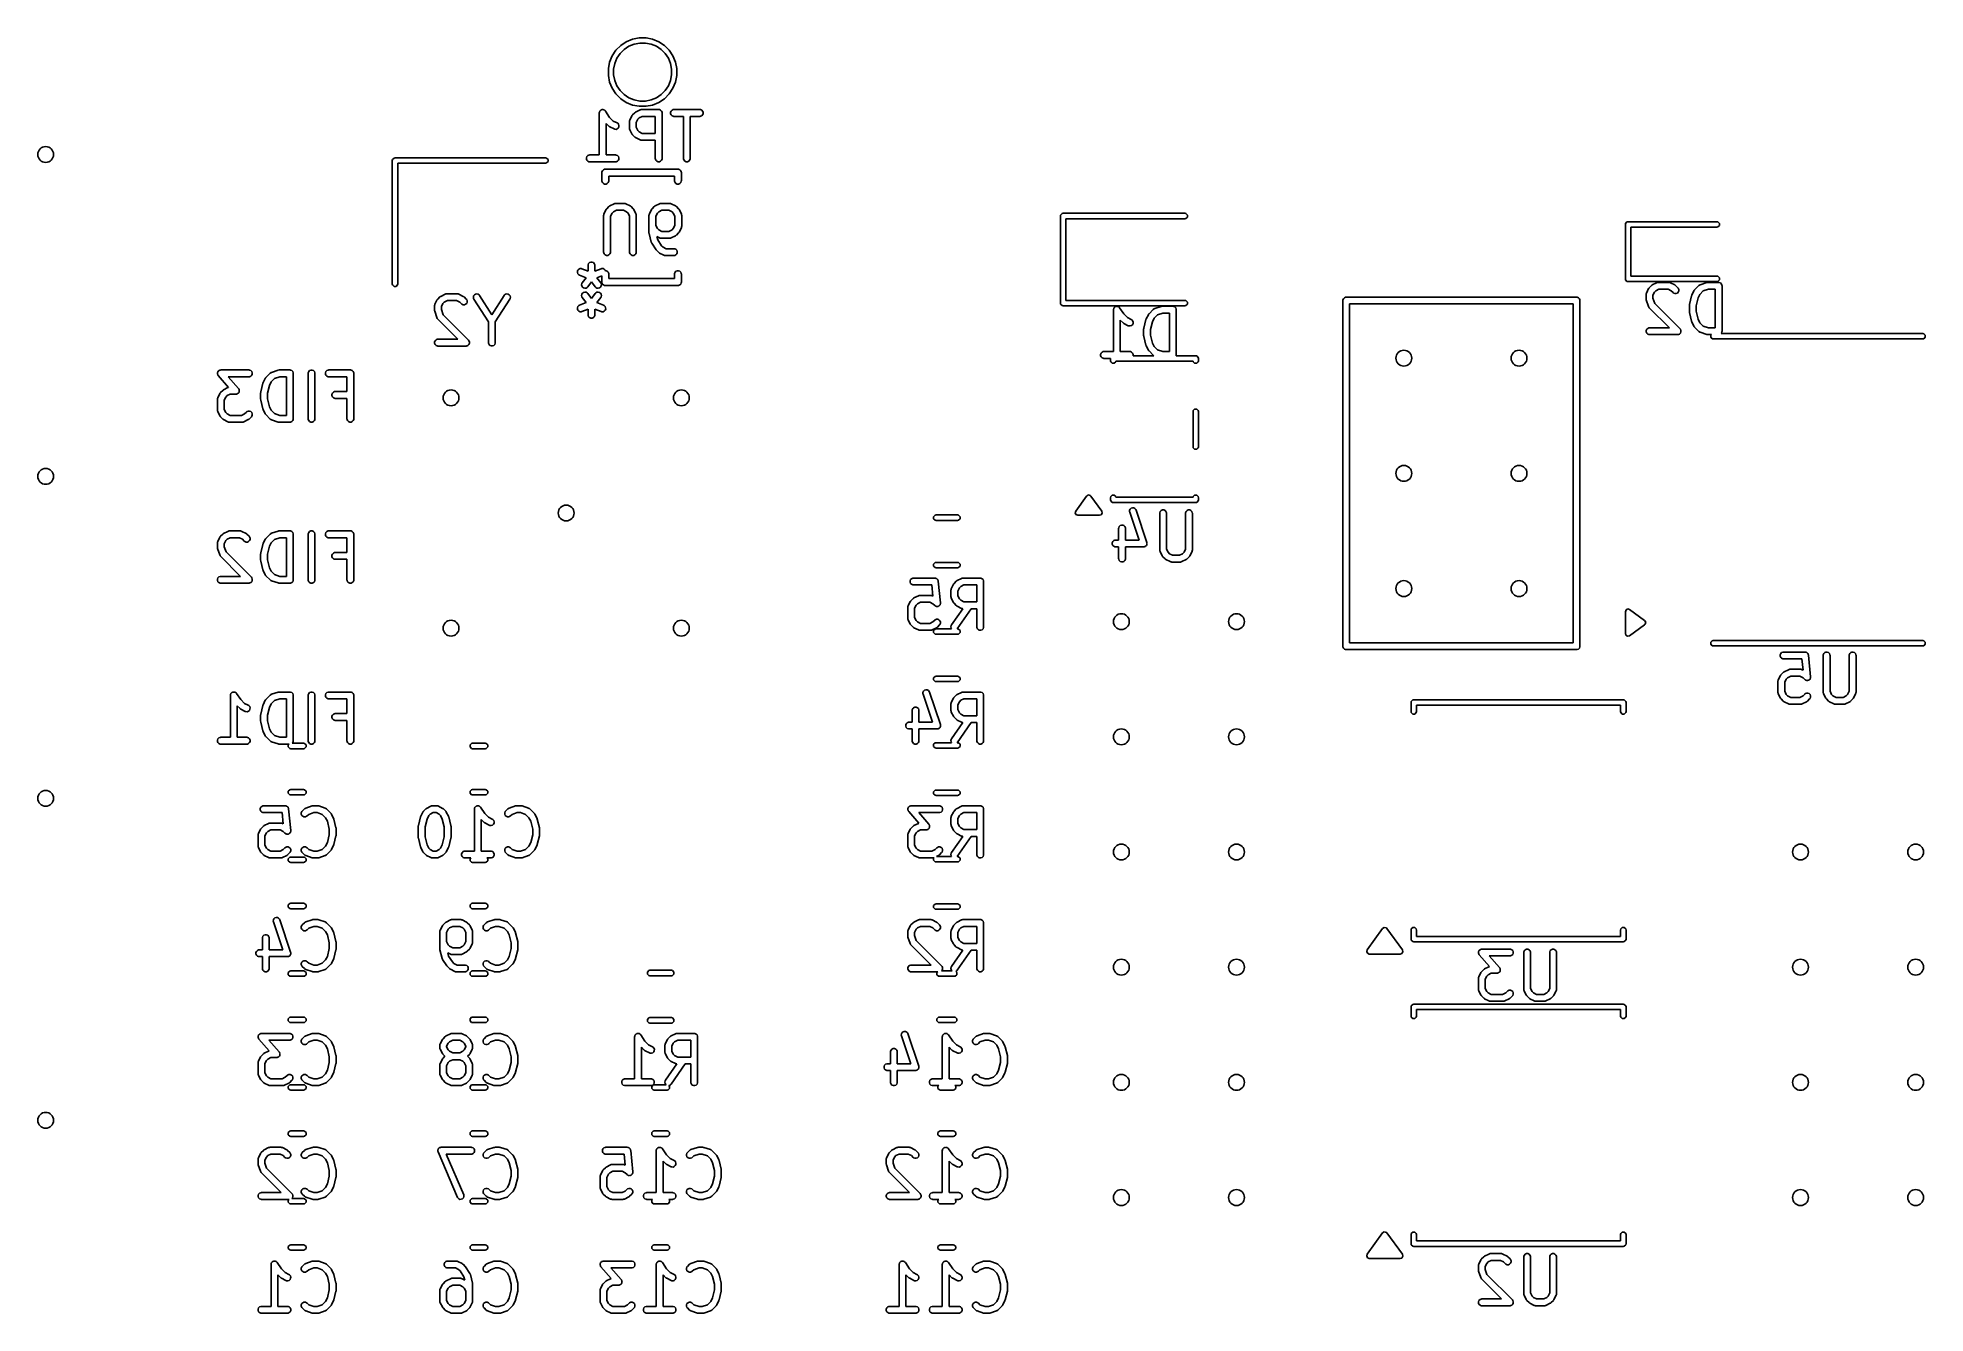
# Model space of a CAD drawing. Extents: x 4.93 to 6.56, y -4.94 to -3.83.
import ezdxf

# ---------------------------------------------------------------- set-up
doc = ezdxf.new("R2010")
doc.units = 0
doc.header["$MEASUREMENT"] = 0
doc.layers.add('BLACK', color=7, linetype='CONTINUOUS')

msp = doc.modelspace()

# ---------------------------------------------------------------- linework, layer by layer
at = {"layer": 'BLACK', "linetype": 'CONTINUOUS'}
for p, q in [((5.4275, -3.8388), (5.4317, -3.8346)), ((5.4317, -3.8346), (5.4365, -3.8314)), ((5.4365, -3.8314), (5.4419, -3.8291)), ((5.4433, -3.8335), (5.4387, -3.8354)), ((5.4419, -3.8291), (5.4477, -3.828)), ((5.4482, -3.8326), (5.4433, -3.8335)), ((5.4477, -3.828), (5.4536, -3.828)), ((5.4531, -3.8326), (5.4482, -3.8326)), ((5.458, -3.8335), (5.4531, -3.8326)), ((5.4536, -3.828), (5.4593, -3.8291)), ((5.4626, -3.8354), (5.458, -3.8335)), ((5.4593, -3.8291), (5.4647, -3.8314)), ((5.4647, -3.8314), (5.4696, -3.8346)), ((5.4696, -3.8346), (5.4738, -3.8388)), ((5.4209, -3.8548), (5.422, -3.8491)), ((5.422, -3.8491), (5.4242, -3.8437)), ((5.4242, -3.8437), (5.4275, -3.8388)), ((5.4264, -3.8504), (5.4254, -3.8553)), ((5.4283, -3.8458), (5.4264, -3.8504)), ((5.4311, -3.8417), (5.4283, -3.8458)), ((5.4346, -3.8382), (5.4311, -3.8417)), ((5.4387, -3.8354), (5.4346, -3.8382)), ((5.4667, -3.8382), (5.4626, -3.8354)), ((5.4702, -3.8417), (5.4667, -3.8382)), ((5.473, -3.8458), (5.4702, -3.8417)), ((5.4749, -3.8504), (5.473, -3.8458)), ((5.4738, -3.8388), (5.477, -3.8437)), ((5.4758, -3.8553), (5.4749, -3.8504)), ((5.477, -3.8437), (5.4793, -3.8491)), ((5.4793, -3.8491), (5.4804, -3.8548)), ((5.4209, -3.8553), (5.4209, -3.8548)), ((5.4209, -3.8607), (5.4209, -3.8553)), ((5.422, -3.8665), (5.4209, -3.8607)), ((5.4242, -3.8719), (5.422, -3.8665)), ((5.4254, -3.8553), (5.4254, -3.8603)), ((5.4254, -3.8603), (5.4264, -3.8651)), ((5.4264, -3.8651), (5.4283, -3.8697)), ((5.473, -3.8697), (5.4749, -3.8651)), ((5.4749, -3.8651), (5.4758, -3.8603)), ((5.4758, -3.8603), (5.4758, -3.8553)), ((5.4793, -3.8665), (5.477, -3.8719)), ((5.4804, -3.8607), (5.4793, -3.8665)), ((5.4804, -3.8548), (5.4804, -3.8607)), ((5.4275, -3.8768), (5.4242, -3.8719)), ((5.4317, -3.8809), (5.4275, -3.8768)), ((5.4283, -3.8697), (5.4311, -3.8738)), ((5.4311, -3.8738), (5.4346, -3.8773)), ((5.4365, -3.8842), (5.4317, -3.8809)), ((5.4346, -3.8773), (5.4387, -3.8801)), ((5.4419, -3.8864), (5.4365, -3.8842)), ((5.4387, -3.8801), (5.4433, -3.882)), ((5.4433, -3.882), (5.4482, -3.883)), ((5.4482, -3.883), (5.4531, -3.883)), ((5.4531, -3.883), (5.458, -3.882)), ((5.458, -3.882), (5.4626, -3.8801)), ((5.4647, -3.8842), (5.4593, -3.8864)), ((5.4626, -3.8801), (5.4667, -3.8773)), ((5.4696, -3.8809), (5.4647, -3.8842)), ((5.4667, -3.8773), (5.4702, -3.8738)), ((5.4738, -3.8768), (5.4696, -3.8809)), ((5.4702, -3.8738), (5.473, -3.8697)), ((5.477, -3.8719), (5.4738, -3.8768)), ((5.413, -3.8933), (5.4131, -3.8927)), ((5.413, -3.9297), (5.413, -3.8933)), ((5.413, -3.8933), (5.413, -3.8933)), ((5.413, -3.8933), (5.413, -3.8933)), ((5.413, -3.8933), (5.413, -3.8933)), ((5.4131, -3.8927), (5.4132, -3.8925)), ((5.4132, -3.8922), (5.4134, -3.8919)), ((5.4132, -3.8925), (5.4132, -3.8922)), ((5.4134, -3.8919), (5.4135, -3.8917)), ((5.4135, -3.8917), (5.4137, -3.8915)), ((5.4137, -3.8915), (5.4139, -3.8912)), ((5.4139, -3.8912), (5.4141, -3.8911)), ((5.4141, -3.8911), (5.4143, -3.8909)), ((5.4143, -3.8909), (5.4146, -3.8907)), ((5.4146, -3.8907), (5.4148, -3.8906)), ((5.4148, -3.8906), (5.4151, -3.8905)), ((5.4151, -3.8905), (5.4154, -3.8904)), ((5.4154, -3.8904), (5.4157, -3.8904)), ((5.4157, -3.8904), (5.416, -3.8904)), ((5.416, -3.8904), (5.4162, -3.8904)), ((5.4162, -3.8904), (5.4165, -3.8904)), ((5.4165, -3.8904), (5.4168, -3.8905)), ((5.4168, -3.8905), (5.4171, -3.8906)), ((5.4171, -3.8906), (5.4173, -3.8907)), ((5.4173, -3.8907), (5.4176, -3.8909)), ((5.4176, -3.8909), (5.4178, -3.8911)), ((5.4178, -3.8911), (5.418, -3.8912)), ((5.418, -3.8912), (5.4184, -3.8917)), ((5.4184, -3.8917), (5.4184, -3.8917)), ((5.4184, -3.8917), (5.4184, -3.8917)), ((5.4184, -3.8917), (5.4184, -3.8917)), ((5.4184, -3.8917), (5.422, -3.8971)), ((5.422, -3.8971), (5.4252, -3.9003)), ((5.4252, -3.9003), (5.4285, -3.9019)), ((5.4392, -3.9008), (5.4393, -3.9002)), ((5.4392, -3.9064), (5.4392, -3.9008)), ((5.4393, -3.9), (5.4396, -3.8995)), ((5.4393, -3.9001), (5.4393, -3.9)), ((5.4393, -3.9002), (5.4393, -3.9001)), ((5.4396, -3.8995), (5.4414, -3.8957)), ((5.4414, -3.8957), (5.4416, -3.8955)), ((5.4416, -3.8954), (5.4417, -3.8953)), ((5.4416, -3.8955), (5.4416, -3.8954)), ((5.4417, -3.8953), (5.4418, -3.8952)), ((5.4417, -3.8953), (5.4417, -3.8953)), ((5.4418, -3.8952), (5.442, -3.895)), ((5.4477, -3.8875), (5.4419, -3.8864)), ((5.442, -3.895), (5.4439, -3.8931)), ((5.4439, -3.8931), (5.4441, -3.8929)), ((5.4441, -3.8929), (5.4442, -3.8928)), ((5.4441, -3.8929), (5.4441, -3.8929)), ((5.4442, -3.8928), (5.4443, -3.8927)), ((5.4443, -3.8927), (5.4444, -3.8927)), ((5.4444, -3.8927), (5.4446, -3.8925)), ((5.4446, -3.8925), (5.4484, -3.8907)), ((5.4465, -3.8988), (5.4452, -3.9015)), ((5.4477, -3.8976), (5.4465, -3.8988)), ((5.4536, -3.8875), (5.4477, -3.8875)), ((5.4504, -3.8963), (5.4477, -3.8976)), ((5.4484, -3.8907), (5.4489, -3.8905)), ((5.4489, -3.8905), (5.449, -3.8905)), ((5.449, -3.8905), (5.4491, -3.8904)), ((5.4491, -3.8904), (5.4497, -3.8904)), ((5.4497, -3.8904), (5.4647, -3.8904)), ((5.4617, -3.8963), (5.4504, -3.8963)), ((5.4593, -3.8864), (5.4536, -3.8875)), ((5.4617, -3.911), (5.4617, -3.8963)), ((5.4647, -3.8904), (5.4653, -3.8904)), ((5.4653, -3.8904), (5.4663, -3.8909)), ((5.4663, -3.8909), (5.4671, -3.8917)), ((5.4671, -3.8917), (5.4676, -3.8927)), ((5.4676, -3.8927), (5.4676, -3.8933)), ((5.4676, -3.8933), (5.4676, -3.9327)), ((5.4749, -3.8927), (5.4754, -3.8917)), ((5.4749, -3.8939), (5.4749, -3.8927)), ((5.4754, -3.895), (5.4749, -3.8939)), ((5.4754, -3.8917), (5.4762, -3.8909)), ((5.4762, -3.8958), (5.4754, -3.895)), ((5.4762, -3.8909), (5.4772, -3.8904)), ((5.4772, -3.8962), (5.4762, -3.8958)), ((5.4772, -3.8904), (5.4778, -3.8904)), ((5.4778, -3.8963), (5.4772, -3.8962)), ((5.4778, -3.8904), (5.5003, -3.8904)), ((5.4861, -3.8963), (5.4778, -3.8963)), ((5.4861, -3.9327), (5.4861, -3.8963)), ((5.5003, -3.8963), (5.492, -3.8963)), ((5.492, -3.8963), (5.492, -3.9327)), ((5.5003, -3.8904), (5.5009, -3.8904)), ((5.5009, -3.8962), (5.5003, -3.8963)), ((5.5009, -3.8904), (5.502, -3.8909)), ((5.502, -3.8958), (5.5009, -3.8962)), ((5.502, -3.8909), (5.5028, -3.8917)), ((5.5028, -3.895), (5.502, -3.8958)), ((5.5028, -3.8917), (5.5032, -3.8927)), ((5.5032, -3.8939), (5.5028, -3.895)), ((5.5032, -3.8927), (5.5032, -3.8939)), ((5.4214, -3.9048), (5.4189, -3.9023)), ((5.4189, -3.9023), (5.4189, -3.9297)), ((5.4216, -3.905), (5.4214, -3.9048)), ((5.4217, -3.9051), (5.4216, -3.905)), ((5.4216, -3.905), (5.4216, -3.905)), ((5.4218, -3.9051), (5.4217, -3.9051)), ((5.4219, -3.9052), (5.4218, -3.9051)), ((5.4221, -3.9053), (5.4219, -3.9052)), ((5.4259, -3.9072), (5.4221, -3.9053)), ((5.4264, -3.9074), (5.4259, -3.9072)), ((5.4276, -3.9075), (5.4264, -3.9074)), ((5.4287, -3.9071), (5.4276, -3.9075)), ((5.4285, -3.9019), (5.429, -3.9022)), ((5.4295, -3.9064), (5.4287, -3.9071)), ((5.429, -3.9022), (5.4298, -3.9031)), ((5.43, -3.9053), (5.4295, -3.9064)), ((5.4298, -3.9031), (5.4301, -3.9042)), ((5.4301, -3.9042), (5.43, -3.9053)), ((5.4393, -3.907), (5.4392, -3.9064)), ((5.4393, -3.9071), (5.4393, -3.907)), ((5.4393, -3.9072), (5.4393, -3.9071)), ((5.4396, -3.9078), (5.4393, -3.9072)), ((5.4414, -3.9115), (5.4396, -3.9078)), ((5.4416, -3.9118), (5.4414, -3.9115)), ((5.4417, -3.9119), (5.4416, -3.9118)), ((5.4416, -3.9118), (5.4416, -3.9118)), ((5.4417, -3.912), (5.4417, -3.9119)), ((5.4418, -3.9121), (5.4417, -3.912)), ((5.442, -3.9123), (5.4418, -3.9121)), ((5.4439, -3.9142), (5.442, -3.9123)), ((5.4441, -3.9143), (5.4439, -3.9142)), ((5.4441, -3.9144), (5.4441, -3.9143)), ((5.4442, -3.9145), (5.4441, -3.9144)), ((5.4443, -3.9145), (5.4442, -3.9145)), ((5.4444, -3.9145), (5.4443, -3.9145)), ((5.4446, -3.9147), (5.4444, -3.9145)), ((5.4484, -3.9166), (5.4446, -3.9147)), ((5.4452, -3.9015), (5.4452, -3.9057)), ((5.4452, -3.9057), (5.4465, -3.9084)), ((5.4465, -3.9084), (5.4477, -3.9096)), ((5.4477, -3.9096), (5.4504, -3.911)), ((5.4489, -3.9168), (5.4484, -3.9166)), ((5.449, -3.9168), (5.4489, -3.9168)), ((5.4491, -3.9168), (5.449, -3.9168)), ((5.4497, -3.9169), (5.4491, -3.9168)), ((5.4617, -3.9169), (5.4497, -3.9169)), ((5.4504, -3.911), (5.4617, -3.911)), ((5.4617, -3.9327), (5.4617, -3.9169)), ((5.2335, -3.9336), (5.2348, -3.9324)), ((5.2348, -3.9324), (5.2357, -3.9322)), ((5.2357, -3.9322), (5.3664, -3.9322)), ((5.3664, -3.9322), (5.3673, -3.9324)), ((5.3673, -3.9324), (5.3686, -3.9336)), ((5.4018, -3.9321), (5.4022, -3.931)), ((5.4018, -3.9333), (5.4018, -3.9321)), ((5.4022, -3.9343), (5.4018, -3.9333)), ((5.4022, -3.931), (5.4031, -3.9302)), ((5.4031, -3.9302), (5.4041, -3.9298)), ((5.4041, -3.9298), (5.4047, -3.9297)), ((5.4047, -3.9297), (5.413, -3.9297)), ((5.4189, -3.9297), (5.4272, -3.9297)), ((5.4272, -3.9297), (5.4278, -3.9298)), ((5.4278, -3.9298), (5.4288, -3.9302)), ((5.4288, -3.9302), (5.4297, -3.931)), ((5.4297, -3.931), (5.4301, -3.9321)), ((5.4301, -3.9333), (5.4297, -3.9343)), ((5.4301, -3.9321), (5.4301, -3.9333)), ((5.4618, -3.9333), (5.4617, -3.9327)), ((5.4622, -3.9343), (5.4618, -3.9333)), ((5.4676, -3.9333), (5.4671, -3.9343)), ((5.4676, -3.9327), (5.4676, -3.9333)), ((5.4862, -3.9333), (5.4861, -3.9327)), ((5.4866, -3.9343), (5.4862, -3.9333)), ((5.492, -3.9333), (5.4915, -3.9343)), ((5.492, -3.9327), (5.492, -3.9333)), ((5.2333, -3.9345), (5.2335, -3.9336)), ((5.2333, -4.0416), (5.2333, -3.9345)), ((5.3664, -3.9369), (5.238, -3.9369)), ((5.238, -3.9369), (5.238, -4.0416)), ((5.3673, -3.9367), (5.3664, -3.9369)), ((5.3686, -3.9354), (5.3673, -3.9367)), ((5.3686, -3.9336), (5.3686, -3.9354)), ((5.4031, -3.9351), (5.4022, -3.9343)), ((5.4041, -3.9356), (5.4031, -3.9351)), ((5.4047, -3.9356), (5.4041, -3.9356)), ((5.4272, -3.9356), (5.4047, -3.9356)), ((5.4153, -3.9445), (5.4158, -3.9435)), ((5.4153, -3.9451), (5.4153, -3.9445)), ((5.4153, -3.952), (5.4153, -3.9451)), ((5.4158, -3.9435), (5.4166, -3.9426)), ((5.4166, -3.9426), (5.4177, -3.9422)), ((5.4177, -3.9422), (5.4183, -3.9421)), ((5.4183, -3.9421), (5.4813, -3.9421)), ((5.4783, -3.9481), (5.4213, -3.9481)), ((5.4213, -3.9481), (5.4213, -3.952)), ((5.4278, -3.9356), (5.4272, -3.9356)), ((5.4288, -3.9351), (5.4278, -3.9356)), ((5.4297, -3.9343), (5.4288, -3.9351)), ((5.4631, -3.9351), (5.4622, -3.9343)), ((5.4641, -3.9356), (5.4631, -3.9351)), ((5.4653, -3.9356), (5.4641, -3.9356)), ((5.4663, -3.9351), (5.4653, -3.9356)), ((5.4671, -3.9343), (5.4663, -3.9351)), ((5.4783, -3.952), (5.4783, -3.9481)), ((5.4813, -3.9421), (5.4819, -3.9422)), ((5.4819, -3.9422), (5.4829, -3.9426)), ((5.4829, -3.9426), (5.4838, -3.9435)), ((5.4838, -3.9435), (5.4842, -3.9445)), ((5.4842, -3.9445), (5.4843, -3.9451)), ((5.4843, -3.9451), (5.4843, -3.952)), ((5.4874, -3.9351), (5.4866, -3.9343)), ((5.4885, -3.9356), (5.4874, -3.9351)), ((5.4896, -3.9356), (5.4885, -3.9356)), ((5.4907, -3.9351), (5.4896, -3.9356)), ((5.4915, -3.9343), (5.4907, -3.9351)), ((5.4153, -3.9526), (5.4153, -3.952)), ((5.4158, -3.9537), (5.4153, -3.9526)), ((5.4166, -3.9545), (5.4158, -3.9537)), ((5.4177, -3.955), (5.4166, -3.9545)), ((5.4189, -3.955), (5.4177, -3.955)), ((5.4199, -3.9545), (5.4189, -3.955)), ((5.4208, -3.9537), (5.4199, -3.9545)), ((5.4212, -3.9526), (5.4208, -3.9537)), ((5.4213, -3.952), (5.4212, -3.9526)), ((5.4783, -3.9526), (5.4783, -3.952)), ((5.4788, -3.9537), (5.4783, -3.9526)), ((5.4796, -3.9545), (5.4788, -3.9537)), ((5.4807, -3.955), (5.4796, -3.9545)), ((5.4819, -3.955), (5.4807, -3.955)), ((5.4829, -3.9545), (5.4819, -3.955)), ((5.4838, -3.9537), (5.4829, -3.9545)), ((5.4842, -3.9526), (5.4838, -3.9537)), ((5.4843, -3.952), (5.4842, -3.9526)), ((5.4168, -3.9822), (5.4169, -3.9816)), ((5.4168, -4.0141), (5.4168, -3.9822)), ((5.4169, -3.9814), (5.4171, -3.9809)), ((5.4169, -3.9815), (5.4169, -3.9814)), ((5.4169, -3.9816), (5.4169, -3.9815)), ((5.4171, -3.9809), (5.419, -3.9771)), ((5.419, -3.9771), (5.4192, -3.9769)), ((5.4192, -3.9768), (5.4193, -3.9767)), ((5.4192, -3.9769), (5.4192, -3.9768)), ((5.4193, -3.9767), (5.4194, -3.9766)), ((5.4193, -3.9767), (5.4193, -3.9767)), ((5.4194, -3.9766), (5.4196, -3.9764)), ((5.4196, -3.9764), (5.4214, -3.9745)), ((5.4214, -3.9745), (5.4217, -3.9743)), ((5.4217, -3.9743), (5.4218, -3.9742)), ((5.4217, -3.9743), (5.4217, -3.9743)), ((5.4218, -3.9742), (5.4219, -3.9741)), ((5.4219, -3.9741), (5.422, -3.9741)), ((5.422, -3.9741), (5.4222, -3.974)), ((5.4222, -3.974), (5.426, -3.9721)), ((5.4241, -3.9802), (5.4227, -3.9829)), ((5.4253, -3.979), (5.4241, -3.9802)), ((5.428, -3.9777), (5.4253, -3.979)), ((5.426, -3.9721), (5.4265, -3.9719)), ((5.4265, -3.9719), (5.4266, -3.9719)), ((5.4266, -3.9719), (5.4267, -3.9718)), ((5.4267, -3.9718), (5.4273, -3.9718)), ((5.4273, -3.9718), (5.4348, -3.9718)), ((5.4341, -3.9777), (5.428, -3.9777)), ((5.4368, -3.979), (5.4341, -3.9777)), ((5.4348, -3.9718), (5.4354, -3.9718)), ((5.4354, -3.9718), (5.4355, -3.9719)), ((5.4355, -3.9719), (5.4356, -3.9719)), ((5.4356, -3.9719), (5.4361, -3.9721)), ((5.4361, -3.9721), (5.4399, -3.974)), ((5.438, -3.9802), (5.4368, -3.979)), ((5.4393, -3.9829), (5.438, -3.9802)), ((5.4399, -3.974), (5.4401, -3.9741)), ((5.4401, -3.9741), (5.4402, -3.9741)), ((5.4402, -3.9741), (5.4403, -3.9742)), ((5.4403, -3.9742), (5.4403, -3.9743)), ((5.4403, -3.9743), (5.4404, -3.9743)), ((5.4404, -3.9743), (5.4406, -3.9745)), ((5.4406, -3.9745), (5.4425, -3.9764)), ((5.4425, -3.9764), (5.4427, -3.9766)), ((5.4427, -3.9766), (5.4427, -3.9767)), ((5.4427, -3.9767), (5.4428, -3.9767)), ((5.4428, -3.9767), (5.4429, -3.9768)), ((5.4429, -3.9768), (5.4429, -3.9769)), ((5.4429, -3.9769), (5.443, -3.9771)), ((5.443, -3.9771), (5.4449, -3.9809)), ((5.4449, -3.9809), (5.4451, -3.9814)), ((5.4451, -3.9814), (5.4451, -3.9815)), ((5.4451, -3.9815), (5.4452, -3.9816)), ((5.4452, -3.9816), (5.4452, -3.9822)), ((5.4452, -3.9822), (5.4452, -4.0141)), ((5.4562, -3.9822), (5.4563, -3.9816)), ((5.4562, -3.9972), (5.4562, -3.9822)), ((5.4563, -3.9814), (5.4565, -3.9809)), ((5.4563, -3.9815), (5.4563, -3.9814)), ((5.4563, -3.9816), (5.4563, -3.9815)), ((5.4565, -3.9809), (5.4584, -3.9771)), ((5.4584, -3.9771), (5.4585, -3.9769)), ((5.4585, -3.9769), (5.4586, -3.9768)), ((5.4586, -3.9768), (5.4586, -3.9767)), ((5.4586, -3.9767), (5.4587, -3.9767)), ((5.4587, -3.9767), (5.4588, -3.9766)), ((5.4588, -3.9766), (5.4589, -3.9764)), ((5.4589, -3.9764), (5.4608, -3.9745)), ((5.4608, -3.9745), (5.461, -3.9743)), ((5.461, -3.9743), (5.4611, -3.9743)), ((5.4611, -3.9743), (5.4612, -3.9742)), ((5.4612, -3.9742), (5.4613, -3.9741)), ((5.4613, -3.9741), (5.4616, -3.974)), ((5.4613, -3.9741), (5.4613, -3.9741)), ((5.4616, -3.974), (5.4653, -3.9721)), ((5.4635, -3.9802), (5.4621, -3.9829)), ((5.4647, -3.979), (5.4635, -3.9802)), ((5.4673, -3.9777), (5.4647, -3.979)), ((5.4653, -3.9721), (5.4659, -3.9719)), ((5.4659, -3.9719), (5.466, -3.9719)), ((5.466, -3.9719), (5.4661, -3.9718)), ((5.4661, -3.9718), (5.4667, -3.9718)), ((5.4667, -3.9718), (5.4742, -3.9718)), ((5.4735, -3.9777), (5.4673, -3.9777)), ((5.4762, -3.979), (5.4735, -3.9777)), ((5.4742, -3.9718), (5.4747, -3.9718)), ((5.4747, -3.9718), (5.4748, -3.9719)), ((5.4748, -3.9719), (5.4749, -3.9719)), ((5.4749, -3.9719), (5.4755, -3.9721)), ((5.4755, -3.9721), (5.4792, -3.974)), ((5.4773, -3.9802), (5.4762, -3.979)), ((5.4787, -3.9829), (5.4773, -3.9802)), ((5.4792, -3.974), (5.4795, -3.9741)), ((5.4795, -3.9741), (5.4795, -3.9741)), ((5.4795, -3.9741), (5.4796, -3.9742)), ((5.4796, -3.9742), (5.4797, -3.9743)), ((5.4797, -3.9743), (5.4798, -3.9743)), ((5.4798, -3.9743), (5.48, -3.9745)), ((5.48, -3.9745), (5.4819, -3.9764)), ((5.4819, -3.9764), (5.482, -3.9766)), ((5.482, -3.9766), (5.4821, -3.9767)), ((5.4821, -3.9767), (5.4822, -3.9767)), ((5.4822, -3.9767), (5.4822, -3.9768)), ((5.4822, -3.9768), (5.4823, -3.9769)), ((5.4823, -3.9769), (5.4824, -3.9771)), ((5.4824, -3.9771), (5.4843, -3.9809)), ((5.4843, -3.9809), (5.4845, -3.9814)), ((5.4845, -3.9814), (5.4845, -3.9815)), ((5.4845, -3.9815), (5.4845, -3.9816)), ((5.4845, -3.9816), (5.4846, -3.9822)), ((5.4846, -3.9822), (5.4846, -3.9916)), ((5.8134, -3.9828), (5.8136, -3.9819)), ((5.8134, -4.0584), (5.8134, -3.9828)), ((5.8136, -3.9819), (5.8149, -3.9806)), ((5.8149, -3.9806), (5.8158, -3.9804)), ((5.8158, -3.9804), (5.9215, -3.9804)), ((5.9215, -3.9804), (5.9224, -3.9806)), ((5.9224, -3.9806), (5.9237, -3.9819)), ((5.9237, -3.9819), (5.9237, -3.9837)), ((5.4227, -3.9829), (5.4227, -4.0141)), ((5.4393, -4.0141), (5.4393, -3.9829)), ((5.4562, -3.9973), (5.4562, -3.9972)), ((5.4562, -3.9974), (5.4562, -3.9973)), ((5.4562, -3.9976), (5.4562, -3.9974)), ((5.4563, -3.9978), (5.4562, -3.9976)), ((5.4563, -3.9979), (5.4563, -3.9978)), ((5.4563, -3.9978), (5.4563, -3.9978)), ((5.4582, -4.0054), (5.4563, -3.9979)), ((5.4621, -3.9829), (5.4621, -3.9909)), ((5.4621, -3.9909), (5.4635, -3.9936)), ((5.4635, -3.9936), (5.4647, -3.9948)), ((5.4647, -3.9948), (5.4673, -3.9961)), ((5.4673, -3.9961), (5.4735, -3.9961)), ((5.4735, -3.9961), (5.4762, -3.9948)), ((5.4762, -3.9948), (5.4773, -3.9936)), ((5.4773, -3.9936), (5.4787, -3.9909)), ((5.4787, -3.9909), (5.4787, -3.9829)), ((5.4819, -3.9974), (5.48, -3.9993)), ((5.482, -3.9972), (5.4819, -3.9974)), ((5.4821, -3.9972), (5.482, -3.9972)), ((5.4822, -3.9971), (5.4821, -3.9972)), ((5.4823, -3.9969), (5.4822, -3.997)), ((5.4822, -3.997), (5.4822, -3.9971)), ((5.4824, -3.9967), (5.4823, -3.9969)), ((5.4843, -3.9929), (5.4824, -3.9967)), ((5.4845, -3.9924), (5.4843, -3.9929)), ((5.4846, -3.9916), (5.4845, -3.9922)), ((5.4845, -3.9922), (5.4845, -3.9923)), ((5.4845, -3.9923), (5.4845, -3.9924)), ((5.9215, -3.9851), (5.8182, -3.9851)), ((5.8182, -3.9851), (5.8182, -4.056)), ((5.9224, -3.985), (5.9215, -3.9851)), ((5.9237, -3.9837), (5.9224, -3.985)), ((6.304, -3.9901), (6.3042, -3.9892)), ((6.304, -4.0373), (6.304, -3.9901)), ((6.3042, -3.9892), (6.3054, -3.9879)), ((6.3054, -3.9879), (6.3063, -3.9877)), ((6.3063, -3.9877), (6.3835, -3.9877)), ((6.3835, -3.9924), (6.3087, -3.9924)), ((6.3087, -3.9924), (6.3087, -4.0349)), ((6.3835, -3.9877), (6.3844, -3.9879)), ((6.3844, -3.9922), (6.3835, -3.9924)), ((6.3844, -3.9879), (6.3857, -3.9892)), ((6.3857, -3.991), (6.3844, -3.9922)), ((6.3857, -3.9892), (6.3857, -3.991)), ((5.4169, -4.0147), (5.4168, -4.0141)), ((5.4173, -4.0157), (5.4169, -4.0147)), ((5.4227, -4.0147), (5.4222, -4.0157)), ((5.4227, -4.0141), (5.4227, -4.0147)), ((5.4394, -4.0147), (5.4393, -4.0141)), ((5.4398, -4.0157), (5.4394, -4.0147)), ((5.4452, -4.0147), (5.4447, -4.0157)), ((5.4452, -4.0141), (5.4452, -4.0147)), ((5.4583, -4.0058), (5.4582, -4.0054)), ((5.4583, -4.0059), (5.4583, -4.0058)), ((5.4583, -4.0058), (5.4583, -4.0058)), ((5.4584, -4.006), (5.4583, -4.0059)), ((5.4586, -4.0064), (5.4584, -4.006)), ((5.4584, -4.006), (5.4584, -4.006)), ((5.4623, -4.012), (5.4586, -4.0064)), ((5.4625, -4.0122), (5.4623, -4.012)), ((5.4623, -4.012), (5.4623, -4.012)), ((5.4623, -4.012), (5.4623, -4.012)), ((5.4627, -4.0124), (5.4625, -4.0122)), ((5.4646, -4.0143), (5.4627, -4.0124)), ((5.4627, -4.0124), (5.4627, -4.0124)), ((5.4627, -4.0124), (5.4627, -4.0124)), ((5.4653, -4.0017), (5.463, -4.0006)), ((5.463, -4.0006), (5.4638, -4.0035)), ((5.4638, -4.0035), (5.4671, -4.0085)), ((5.4648, -4.0145), (5.4646, -4.0143)), ((5.4649, -4.0146), (5.4648, -4.0145)), ((5.4648, -4.0145), (5.4648, -4.0145)), ((5.465, -4.0147), (5.4649, -4.0146)), ((5.4651, -4.0147), (5.465, -4.0147)), ((5.4653, -4.0149), (5.4651, -4.0147)), ((5.4659, -4.0019), (5.4653, -4.0017)), ((5.4691, -4.0167), (5.4653, -4.0149)), ((5.466, -4.0019), (5.4659, -4.0019)), ((5.4661, -4.002), (5.466, -4.0019)), ((5.4667, -4.002), (5.4661, -4.002)), ((5.4742, -4.002), (5.4667, -4.002)), ((5.4671, -4.0085), (5.4684, -4.0098)), ((5.4684, -4.0098), (5.4711, -4.0111)), ((5.4711, -4.0111), (5.4779, -4.0111)), ((5.4747, -4.002), (5.4742, -4.002)), ((5.4748, -4.0019), (5.4747, -4.002)), ((5.4749, -4.0019), (5.4748, -4.0019)), ((5.4755, -4.0017), (5.4749, -4.0019)), ((5.4792, -3.9999), (5.4755, -4.0017)), ((5.4779, -4.0111), (5.4785, -4.0112)), ((5.4785, -4.0112), (5.4795, -4.0116)), ((5.4795, -3.9997), (5.4792, -3.9999)), ((5.4796, -3.9996), (5.4795, -3.9997)), ((5.4795, -3.9997), (5.4795, -3.9997)), ((5.4795, -4.0116), (5.4804, -4.0124)), ((5.4797, -3.9995), (5.4796, -3.9996)), ((5.4798, -3.9995), (5.4797, -3.9995)), ((5.48, -3.9993), (5.4798, -3.9995)), ((5.4804, -4.0124), (5.4808, -4.0135)), ((5.4808, -4.0147), (5.4804, -4.0157)), ((5.4808, -4.0135), (5.4808, -4.0147)), ((5.394, -4.0307), (5.3944, -4.0297)), ((5.394, -4.0319), (5.394, -4.0307)), ((5.3945, -4.033), (5.394, -4.0319)), ((5.3944, -4.0297), (5.3952, -4.0289)), ((5.3952, -4.0289), (5.3963, -4.0284)), ((5.3963, -4.0284), (5.3974, -4.0284)), ((5.3974, -4.0284), (5.398, -4.0285)), ((5.398, -4.0285), (5.4033, -4.0307)), ((5.4033, -4.0257), (5.4034, -4.0251)), ((5.4033, -4.0307), (5.4033, -4.0257)), ((5.4034, -4.0251), (5.4038, -4.024)), ((5.4038, -4.024), (5.4046, -4.0232)), ((5.4046, -4.0232), (5.4057, -4.0228)), ((5.4057, -4.0228), (5.4069, -4.0228)), ((5.4069, -4.0228), (5.4079, -4.0232)), ((5.4079, -4.0232), (5.4087, -4.024)), ((5.4087, -4.024), (5.4092, -4.0251)), ((5.4092, -4.0251), (5.4092, -4.0257)), ((5.4092, -4.0257), (5.4092, -4.0307)), ((5.4092, -4.0307), (5.4146, -4.0285)), ((5.4146, -4.0285), (5.4151, -4.0284)), ((5.4151, -4.0284), (5.4163, -4.0284)), ((5.4163, -4.0284), (5.4173, -4.0289)), ((5.4181, -4.0165), (5.4173, -4.0157)), ((5.4173, -4.0289), (5.4181, -4.0297)), ((5.4192, -4.017), (5.4181, -4.0165)), ((5.4181, -4.0297), (5.4184, -4.0303)), ((5.4184, -4.0303), (5.4189, -4.0303)), ((5.4189, -4.0303), (5.4199, -4.0307)), ((5.4204, -4.017), (5.4192, -4.017)), ((5.4199, -4.0307), (5.4208, -4.0316)), ((5.4214, -4.0165), (5.4204, -4.017)), ((5.4208, -4.0316), (5.4212, -4.0327)), ((5.4222, -4.0157), (5.4214, -4.0165)), ((5.4406, -4.0165), (5.4398, -4.0157)), ((5.4417, -4.017), (5.4406, -4.0165)), ((5.4429, -4.017), (5.4417, -4.017)), ((5.4439, -4.0165), (5.4429, -4.017)), ((5.4447, -4.0157), (5.4439, -4.0165)), ((5.4696, -4.0169), (5.4691, -4.0167)), ((5.4697, -4.0169), (5.4696, -4.0169)), ((5.4698, -4.017), (5.4697, -4.0169)), ((5.4704, -4.017), (5.4698, -4.017)), ((5.4779, -4.017), (5.4704, -4.017)), ((5.4785, -4.017), (5.4779, -4.017)), ((5.4783, -4.0327), (5.4788, -4.0316)), ((5.4795, -4.0165), (5.4785, -4.017)), ((5.4788, -4.0316), (5.4796, -4.0307)), ((5.4804, -4.0157), (5.4795, -4.0165)), ((5.4796, -4.0307), (5.4807, -4.0303)), ((5.4807, -4.0303), (5.4819, -4.0303)), ((5.4819, -4.0303), (5.4829, -4.0307)), ((5.4829, -4.0307), (5.4838, -4.0316)), ((5.4838, -4.0316), (5.4842, -4.0327)), ((5.2335, -4.0425), (5.2333, -4.0416)), ((5.2348, -4.0438), (5.2335, -4.0425)), ((5.2366, -4.0438), (5.2348, -4.0438)), ((5.2379, -4.0425), (5.2366, -4.0438)), ((5.238, -4.0416), (5.2379, -4.0425)), ((5.3953, -4.0338), (5.3945, -4.033)), ((5.3958, -4.034), (5.3953, -4.0338)), ((5.4016, -4.0363), (5.3958, -4.034)), ((5.3977, -4.0424), (5.398, -4.0413)), ((5.3979, -4.0435), (5.3977, -4.0424)), ((5.3985, -4.0445), (5.3979, -4.0435)), ((5.398, -4.0413), (5.3983, -4.0408)), ((5.3983, -4.0408), (5.4016, -4.0363)), ((5.3994, -4.0452), (5.3985, -4.0445)), ((5.4005, -4.0455), (5.3994, -4.0452)), ((5.4016, -4.0453), (5.4005, -4.0455)), ((5.4026, -4.0447), (5.4016, -4.0453)), ((5.403, -4.0443), (5.4026, -4.0447)), ((5.4063, -4.04), (5.403, -4.0443)), ((5.4095, -4.0443), (5.4063, -4.04)), ((5.4099, -4.0447), (5.4095, -4.0443)), ((5.4109, -4.0453), (5.4099, -4.0447)), ((5.4121, -4.0455), (5.4109, -4.0453)), ((5.4153, -4.0346), (5.411, -4.0363)), ((5.411, -4.0363), (5.4143, -4.0408)), ((5.4132, -4.0452), (5.4121, -4.0455)), ((5.4141, -4.0445), (5.4132, -4.0452)), ((5.4147, -4.0435), (5.4141, -4.0445)), ((5.4143, -4.0408), (5.4146, -4.0413)), ((5.4146, -4.0413), (5.4149, -4.0424)), ((5.4149, -4.0424), (5.4147, -4.0435)), ((5.4153, -4.0401), (5.4153, -4.0346)), ((5.4153, -4.0407), (5.4153, -4.0401)), ((5.4158, -4.0418), (5.4153, -4.0407)), ((5.4166, -4.0426), (5.4158, -4.0418)), ((5.4177, -4.0431), (5.4166, -4.0426)), ((5.4183, -4.0431), (5.4177, -4.0431)), ((5.4813, -4.0431), (5.4183, -4.0431)), ((5.4212, -4.0327), (5.4213, -4.0332)), ((5.4213, -4.0332), (5.4213, -4.0371)), ((5.4213, -4.0371), (5.4783, -4.0371)), ((5.4783, -4.0332), (5.4783, -4.0327)), ((5.4783, -4.0371), (5.4783, -4.0332)), ((5.4819, -4.0431), (5.4813, -4.0431)), ((5.4829, -4.0426), (5.4819, -4.0431)), ((5.4838, -4.0418), (5.4829, -4.0426)), ((5.4842, -4.0407), (5.4838, -4.0418)), ((5.4842, -4.0327), (5.4843, -4.0332)), ((5.4843, -4.0401), (5.4842, -4.0407)), ((5.4843, -4.0332), (5.4843, -4.0401)), ((6.3042, -4.0382), (6.304, -4.0373)), ((6.3054, -4.0395), (6.3042, -4.0382)), ((6.3063, -4.0397), (6.3054, -4.0395)), ((6.3835, -4.0397), (6.3063, -4.0397)), ((6.3087, -4.0349), (6.3835, -4.0349)), ((6.3224, -4.0496), (6.3242, -4.0458)), ((6.3242, -4.0458), (6.3244, -4.0456)), ((6.3244, -4.0455), (6.3245, -4.0454)), ((6.3244, -4.0456), (6.3244, -4.0455)), ((6.3245, -4.0454), (6.3246, -4.0453)), ((6.3246, -4.0453), (6.3248, -4.0451)), ((6.3246, -4.0453), (6.3246, -4.0453)), ((6.3248, -4.0451), (6.3267, -4.0432)), ((6.3267, -4.0432), (6.3269, -4.043)), ((6.3269, -4.043), (6.327, -4.0429)), ((6.327, -4.0429), (6.3271, -4.0428)), ((6.327, -4.0429), (6.327, -4.0429)), ((6.3271, -4.0428), (6.3272, -4.0428)), ((6.3272, -4.0428), (6.3274, -4.0426)), ((6.3274, -4.0426), (6.3312, -4.0408)), ((6.3305, -4.0477), (6.3293, -4.0489)), ((6.3332, -4.0463), (6.3305, -4.0477)), ((6.3312, -4.0408), (6.3317, -4.0405)), ((6.3317, -4.0405), (6.3318, -4.0405)), ((6.3318, -4.0405), (6.3319, -4.0405)), ((6.3319, -4.0405), (6.3325, -4.0404)), ((6.3325, -4.0404), (6.3419, -4.0404)), ((6.3412, -4.0463), (6.3332, -4.0463)), ((6.3439, -4.0477), (6.3412, -4.0463)), ((6.3419, -4.0404), (6.3425, -4.0405)), ((6.3425, -4.0405), (6.3426, -4.0405)), ((6.3426, -4.0405), (6.3427, -4.0405)), ((6.3427, -4.0405), (6.3432, -4.0408)), ((6.3432, -4.0408), (6.347, -4.0426)), ((6.3454, -4.0492), (6.3439, -4.0477)), ((6.347, -4.0426), (6.3472, -4.0428)), ((6.3472, -4.0428), (6.3473, -4.0428)), ((6.3473, -4.0428), (6.3474, -4.0429)), ((6.3474, -4.0429), (6.3474, -4.0429)), ((6.3474, -4.0429), (6.3475, -4.043)), ((6.3475, -4.043), (6.3477, -4.0432)), ((6.3477, -4.0432), (6.3496, -4.0451)), ((6.3496, -4.0451), (6.35, -4.0455)), ((6.35, -4.0455), (6.3504, -4.0466)), ((6.3504, -4.0477), (6.35, -4.0488)), ((6.3504, -4.0466), (6.3504, -4.0477)), ((6.3617, -4.0514), (6.3636, -4.0477)), ((6.3636, -4.0477), (6.3638, -4.0475)), ((6.3638, -4.0474), (6.3639, -4.0473)), ((6.3638, -4.0475), (6.3638, -4.0474)), ((6.3639, -4.0473), (6.3639, -4.0472)), ((6.3639, -4.0472), (6.364, -4.0472)), ((6.364, -4.0472), (6.3642, -4.0469)), ((6.3642, -4.0469), (6.3679, -4.0432)), ((6.3679, -4.0432), (6.3684, -4.0428)), ((6.3684, -4.0428), (6.3685, -4.0428)), ((6.3685, -4.0427), (6.3691, -4.0425)), ((6.3685, -4.0428), (6.3685, -4.0427)), ((6.3716, -4.0478), (6.3687, -4.0508)), ((6.3691, -4.0425), (6.3747, -4.0406)), ((6.3761, -4.0463), (6.3716, -4.0478)), ((6.3747, -4.0406), (6.375, -4.0405)), ((6.375, -4.0405), (6.3751, -4.0405)), ((6.3751, -4.0405), (6.3752, -4.0405)), ((6.3752, -4.0405), (6.3753, -4.0405)), ((6.3753, -4.0405), (6.3756, -4.0404)), ((6.3753, -4.0405), (6.3753, -4.0405)), ((6.3756, -4.0404), (6.385, -4.0404)), ((6.3821, -4.0463), (6.3761, -4.0463)), ((6.3821, -4.0798), (6.3821, -4.0463)), ((6.3835, -4.0349), (6.3844, -4.0351)), ((6.3844, -4.0395), (6.3835, -4.0397)), ((6.3844, -4.0351), (6.3857, -4.0364)), ((6.3857, -4.0382), (6.3844, -4.0395)), ((6.385, -4.0404), (6.3856, -4.0405)), ((6.3856, -4.0405), (6.3866, -4.0409)), ((6.3857, -4.0364), (6.3857, -4.0382)), ((6.3866, -4.0409), (6.3875, -4.0418)), ((6.3875, -4.0418), (6.3879, -4.0428)), ((6.3879, -4.0428), (6.388, -4.0434)), ((6.388, -4.0434), (6.388, -4.0828)), ((5.27, -4.0602), (5.2701, -4.0601)), ((5.27, -4.0607), (5.27, -4.0602)), ((5.27, -4.0645), (5.27, -4.0607)), ((5.27, -4.0648), (5.27, -4.0645)), ((5.2701, -4.06), (5.2703, -4.0594)), ((5.2701, -4.0601), (5.2701, -4.06)), ((5.2703, -4.0594), (5.2721, -4.0557)), ((5.2721, -4.0557), (5.2723, -4.0554)), ((5.2723, -4.0554), (5.2723, -4.0553)), ((5.2723, -4.0553), (5.2724, -4.0553)), ((5.2724, -4.0552), (5.2725, -4.0551)), ((5.2724, -4.0553), (5.2724, -4.0552)), ((5.2725, -4.0551), (5.2727, -4.0549)), ((5.2727, -4.0549), (5.2746, -4.053)), ((5.2746, -4.053), (5.2748, -4.0528)), ((5.2748, -4.0528), (5.2749, -4.0527)), ((5.2748, -4.0528), (5.2748, -4.0528)), ((5.2749, -4.0527), (5.275, -4.0527)), ((5.275, -4.0527), (5.2751, -4.0526)), ((5.2751, -4.0526), (5.2753, -4.0525)), ((5.2753, -4.0525), (5.2791, -4.0506)), ((5.2772, -4.0587), (5.2759, -4.0614)), ((5.2759, -4.0614), (5.2759, -4.064)), ((5.2759, -4.064), (5.2774, -4.0685)), ((5.2784, -4.0575), (5.2772, -4.0587)), ((5.2811, -4.0562), (5.2784, -4.0575)), ((5.2791, -4.0506), (5.2796, -4.0504)), ((5.2796, -4.0504), (5.2797, -4.0504)), ((5.2797, -4.0504), (5.2798, -4.0503)), ((5.2798, -4.0503), (5.2804, -4.0503)), ((5.2804, -4.0503), (5.2898, -4.0503)), ((5.2891, -4.0562), (5.2811, -4.0562)), ((5.2918, -4.0575), (5.2891, -4.0562)), ((5.2898, -4.0503), (5.2904, -4.0503)), ((5.2904, -4.0503), (5.2905, -4.0504)), ((5.2905, -4.0504), (5.2906, -4.0504)), ((5.2906, -4.0504), (5.2911, -4.0506)), ((5.2911, -4.0506), (5.2948, -4.0525)), ((5.2933, -4.0591), (5.2918, -4.0575)), ((5.2938, -4.0594), (5.2933, -4.0591)), ((5.2948, -4.0599), (5.2938, -4.0594)), ((5.2948, -4.0525), (5.2951, -4.0526)), ((5.296, -4.0599), (5.2948, -4.0599)), ((5.2951, -4.0526), (5.2952, -4.0527)), ((5.2952, -4.0527), (5.2952, -4.0527)), ((5.2952, -4.0527), (5.2953, -4.0528)), ((5.2953, -4.0528), (5.2954, -4.0528)), ((5.2954, -4.0528), (5.2956, -4.053)), ((5.2956, -4.053), (5.2975, -4.0549)), ((5.297, -4.0594), (5.296, -4.0599)), ((5.2979, -4.0586), (5.297, -4.0594)), ((5.2975, -4.0549), (5.2979, -4.0553)), ((5.2979, -4.0553), (5.2983, -4.0564)), ((5.2983, -4.0576), (5.2979, -4.0586)), ((5.2983, -4.0564), (5.2983, -4.0576)), ((5.3037, -4.0532), (5.3039, -4.052)), ((5.3039, -4.0543), (5.3037, -4.0532)), ((5.3039, -4.052), (5.3046, -4.0511)), ((5.3042, -4.0548), (5.3039, -4.0543)), ((5.3168, -4.0747), (5.3042, -4.0548)), ((5.3046, -4.0511), (5.3056, -4.0505)), ((5.3056, -4.0505), (5.3067, -4.0503)), ((5.3067, -4.0503), (5.3078, -4.0505)), ((5.3078, -4.0505), (5.3088, -4.0512)), ((5.3088, -4.0512), (5.3091, -4.0517)), ((5.3091, -4.0517), (5.3198, -4.0684)), ((5.3198, -4.0684), (5.3304, -4.0517)), ((5.3354, -4.0548), (5.3227, -4.0747)), ((5.3304, -4.0517), (5.3308, -4.0512)), ((5.3308, -4.0512), (5.3317, -4.0505)), ((5.3317, -4.0505), (5.3328, -4.0503)), ((5.3328, -4.0503), (5.334, -4.0505)), ((5.334, -4.0505), (5.3349, -4.0511)), ((5.3349, -4.0511), (5.3356, -4.052)), ((5.3357, -4.0543), (5.3354, -4.0548)), ((5.3356, -4.052), (5.3359, -4.0532)), ((5.3359, -4.0532), (5.3357, -4.0543)), ((5.394, -4.0624), (5.3945, -4.0613)), ((5.394, -4.0635), (5.394, -4.0624)), ((5.3944, -4.0646), (5.394, -4.0635)), ((5.3952, -4.0654), (5.3944, -4.0646)), ((5.3945, -4.0613), (5.3953, -4.0605)), ((5.3953, -4.0605), (5.3958, -4.0602)), ((5.3958, -4.0602), (5.4016, -4.0579)), ((5.3977, -4.0519), (5.3979, -4.0507)), ((5.398, -4.053), (5.3977, -4.0519)), ((5.3979, -4.0507), (5.3985, -4.0497)), ((5.3983, -4.0535), (5.398, -4.053)), ((5.4033, -4.0636), (5.398, -4.0657)), ((5.4016, -4.0579), (5.3983, -4.0535)), ((5.3985, -4.0497), (5.3994, -4.0491)), ((5.3994, -4.0491), (5.4005, -4.0488)), ((5.4005, -4.0488), (5.4016, -4.0489)), ((5.4016, -4.0489), (5.4026, -4.0495)), ((5.4026, -4.0495), (5.403, -4.0499)), ((5.403, -4.0499), (5.4063, -4.0543)), ((5.4033, -4.0686), (5.4033, -4.0636)), ((5.4063, -4.0543), (5.4095, -4.0499)), ((5.4146, -4.0657), (5.4092, -4.0636)), ((5.4092, -4.0636), (5.4092, -4.0686)), ((5.4095, -4.0499), (5.4099, -4.0495)), ((5.4099, -4.0495), (5.4109, -4.0489)), ((5.4109, -4.0489), (5.4121, -4.0488)), ((5.4143, -4.0535), (5.411, -4.0579)), ((5.411, -4.0579), (5.4167, -4.0602)), ((5.4121, -4.0488), (5.4132, -4.0491)), ((5.4132, -4.0491), (5.4141, -4.0497)), ((5.4141, -4.0497), (5.4147, -4.0507)), ((5.4146, -4.053), (5.4143, -4.0535)), ((5.4149, -4.0519), (5.4146, -4.053)), ((5.4147, -4.0507), (5.4149, -4.0519)), ((5.4167, -4.0602), (5.4173, -4.0605)), ((5.4173, -4.0605), (5.4181, -4.0613)), ((5.4181, -4.0646), (5.4173, -4.0654)), ((5.4181, -4.0613), (5.4185, -4.0624)), ((5.4186, -4.0635), (5.4181, -4.0646)), ((5.4185, -4.0624), (5.4186, -4.0635)), ((5.8136, -4.0593), (5.8134, -4.0584)), ((5.8149, -4.0605), (5.8136, -4.0593)), ((5.8158, -4.0607), (5.8149, -4.0605)), ((5.9215, -4.0607), (5.8158, -4.0607)), ((5.8182, -4.056), (5.9215, -4.056)), ((5.8595, -4.0635), (5.8597, -4.0632)), ((5.8595, -4.0641), (5.8595, -4.0635)), ((5.8595, -4.1005), (5.8595, -4.0641)), ((5.8595, -4.0641), (5.8595, -4.0641)), ((5.8595, -4.0641), (5.8595, -4.0641)), ((5.8595, -4.0641), (5.8595, -4.0641)), ((5.8597, -4.0629), (5.8599, -4.0627)), ((5.8597, -4.0632), (5.8597, -4.0629)), ((5.8599, -4.0627), (5.86, -4.0624)), ((5.86, -4.0624), (5.8602, -4.0622)), ((5.8602, -4.0622), (5.8604, -4.062)), ((5.8604, -4.062), (5.8606, -4.0618)), ((5.8606, -4.0618), (5.8608, -4.0616)), ((5.8608, -4.0616), (5.8611, -4.0615)), ((5.8611, -4.0615), (5.8613, -4.0613)), ((5.8613, -4.0613), (5.8616, -4.0613)), ((5.8616, -4.0613), (5.8619, -4.0612)), ((5.8619, -4.0612), (5.8622, -4.0612)), ((5.8622, -4.0612), (5.8624, -4.0611)), ((5.8624, -4.0611), (5.8627, -4.0612)), ((5.8627, -4.0612), (5.863, -4.0612)), ((5.863, -4.0612), (5.8633, -4.0613)), ((5.8633, -4.0613), (5.8636, -4.0613)), ((5.8636, -4.0613), (5.8638, -4.0615)), ((5.8638, -4.0615), (5.8641, -4.0616)), ((5.8641, -4.0616), (5.8643, -4.0618)), ((5.8643, -4.0618), (5.8645, -4.062)), ((5.8645, -4.062), (5.8649, -4.0624)), ((5.8649, -4.0624), (5.8649, -4.0624)), ((5.8649, -4.0624), (5.8649, -4.0624)), ((5.8649, -4.0624), (5.8649, -4.0624)), ((5.8649, -4.0624), (5.8685, -4.0678)), ((5.8904, -4.0676), (5.8941, -4.0639)), ((5.8941, -4.0639), (5.8946, -4.0635)), ((5.8946, -4.0635), (5.8946, -4.0634)), ((5.8946, -4.0634), (5.8947, -4.0634)), ((5.8947, -4.0634), (5.8953, -4.0631)), ((5.8953, -4.0631), (5.9009, -4.0613)), ((5.9009, -4.0613), (5.9012, -4.0612)), ((5.9012, -4.0612), (5.9012, -4.0612)), ((5.9012, -4.0612), (5.9013, -4.0612)), ((5.9013, -4.0612), (5.9014, -4.0611)), ((5.9014, -4.0611), (5.9015, -4.0611)), ((5.9015, -4.0611), (5.9018, -4.0611)), ((5.9018, -4.0611), (5.9112, -4.0611)), ((5.9112, -4.0611), (5.9118, -4.0612)), ((5.9118, -4.0612), (5.9128, -4.0616)), ((5.9128, -4.0616), (5.9136, -4.0624)), ((5.9136, -4.0624), (5.9141, -4.0635)), ((5.9141, -4.0635), (5.9141, -4.0641)), ((5.9141, -4.0641), (5.9141, -4.1034)), ((5.9215, -4.056), (5.9224, -4.0562)), ((5.9224, -4.0605), (5.9215, -4.0607)), ((5.9224, -4.0562), (5.9237, -4.0575)), ((5.9237, -4.0593), (5.9224, -4.0605)), ((5.9237, -4.0575), (5.9237, -4.0593)), ((6.0587, -4.0562), (6.0588, -4.0556)), ((6.0587, -4.3562), (6.0587, -4.0562)), ((6.0588, -4.0556), (6.0592, -4.0546)), ((6.0592, -4.0546), (6.06, -4.0537)), ((6.06, -4.0537), (6.0611, -4.0533)), ((6.0611, -4.0533), (6.0617, -4.0532)), ((6.0617, -4.0532), (6.2617, -4.0532)), ((6.0646, -4.0591), (6.0646, -4.3532)), ((6.2587, -4.0591), (6.0646, -4.0591)), ((6.2587, -4.3532), (6.2587, -4.0591)), ((6.2617, -4.0532), (6.2622, -4.0533)), ((6.2622, -4.0533), (6.2633, -4.0537)), ((6.2633, -4.0537), (6.2641, -4.0546)), ((6.2641, -4.0546), (6.2646, -4.0556)), ((6.2646, -4.0556), (6.2646, -4.0562)), ((6.2646, -4.0562), (6.2646, -4.3562)), ((6.3221, -4.0503), (6.3222, -4.0502)), ((6.3221, -4.0509), (6.3221, -4.0503)), ((6.3221, -4.0546), (6.3221, -4.0509)), ((6.3221, -4.0549), (6.3221, -4.0546)), ((6.3221, -4.055), (6.3221, -4.0549)), ((6.3221, -4.0551), (6.3221, -4.055)), ((6.3221, -4.0552), (6.3221, -4.0551)), ((6.3221, -4.0553), (6.3221, -4.0552)), ((6.3222, -4.0556), (6.3221, -4.0553)), ((6.3222, -4.0501), (6.3224, -4.0496)), ((6.3222, -4.0502), (6.3222, -4.0501)), ((6.3241, -4.0612), (6.3222, -4.0556)), ((6.3243, -4.0617), (6.3241, -4.0612)), ((6.3244, -4.0618), (6.3243, -4.0617)), ((6.3244, -4.0619), (6.3244, -4.0618)), ((6.3248, -4.0624), (6.3244, -4.0619)), ((6.3423, -4.0798), (6.3248, -4.0624)), ((6.3293, -4.0489), (6.328, -4.0516)), ((6.328, -4.0516), (6.328, -4.0542)), ((6.328, -4.0542), (6.3295, -4.0587)), ((6.3295, -4.0587), (6.3515, -4.0807)), ((6.3459, -4.0496), (6.3454, -4.0492)), ((6.3469, -4.05), (6.3459, -4.0496)), ((6.3481, -4.05), (6.3469, -4.05)), ((6.3492, -4.0496), (6.3481, -4.05)), ((6.35, -4.0488), (6.3492, -4.0496)), ((6.3596, -4.0596), (6.3615, -4.0521)), ((6.3596, -4.0597), (6.3596, -4.0596)), ((6.3596, -4.0599), (6.3596, -4.0597)), ((6.3596, -4.0597), (6.3596, -4.0597)), ((6.3596, -4.0601), (6.3596, -4.0599)), ((6.3596, -4.0602), (6.3596, -4.0601)), ((6.3596, -4.0603), (6.3596, -4.0602)), ((6.3596, -4.0659), (6.3596, -4.0603)), ((6.3615, -4.052), (6.3616, -4.0517)), ((6.3615, -4.0521), (6.3615, -4.052)), ((6.3615, -4.052), (6.3615, -4.052)), ((6.3616, -4.0517), (6.3617, -4.0515)), ((6.3617, -4.0515), (6.3617, -4.0514)), ((6.3617, -4.0515), (6.3617, -4.0515)), ((6.3672, -4.0538), (6.3655, -4.0606)), ((6.3655, -4.0606), (6.3655, -4.0655)), ((6.3687, -4.0508), (6.3672, -4.0538)), ((5.27, -4.0649), (5.27, -4.0648)), ((5.27, -4.065), (5.27, -4.0649)), ((5.27, -4.0651), (5.27, -4.065)), ((5.2701, -4.0654), (5.27, -4.0651)), ((5.27, -4.0651), (5.27, -4.0651)), ((5.272, -4.071), (5.2701, -4.0654)), ((5.2722, -4.0716), (5.272, -4.071)), ((5.2723, -4.0717), (5.2722, -4.0716)), ((5.2723, -4.0718), (5.2723, -4.0717)), ((5.2727, -4.0722), (5.2723, -4.0718)), ((5.2901, -4.0897), (5.2727, -4.0722)), ((5.2774, -4.0685), (5.2994, -4.0905)), ((5.3168, -4.0926), (5.3168, -4.0747)), ((5.3227, -4.0747), (5.3227, -4.0926)), ((5.3963, -4.0659), (5.3952, -4.0654)), ((5.3974, -4.0659), (5.3963, -4.0659)), ((5.398, -4.0657), (5.3974, -4.0659)), ((5.4034, -4.0692), (5.4033, -4.0686)), ((5.4038, -4.0702), (5.4034, -4.0692)), ((5.4046, -4.071), (5.4038, -4.0702)), ((5.4057, -4.0715), (5.4046, -4.071)), ((5.4069, -4.0715), (5.4057, -4.0715)), ((5.4079, -4.071), (5.4069, -4.0715)), ((5.4087, -4.0702), (5.4079, -4.071)), ((5.4092, -4.0692), (5.4087, -4.0702)), ((5.4092, -4.0686), (5.4092, -4.0692)), ((5.4151, -4.0659), (5.4146, -4.0657)), ((5.4163, -4.0659), (5.4151, -4.0659)), ((5.4173, -4.0654), (5.4163, -4.0659)), ((5.8679, -4.0755), (5.8654, -4.0731)), ((5.8654, -4.0731), (5.8654, -4.1005)), ((5.8681, -4.0757), (5.8679, -4.0755)), ((5.8681, -4.0758), (5.8681, -4.0757)), ((5.8682, -4.0758), (5.8681, -4.0758)), ((5.8683, -4.0759), (5.8682, -4.0758)), ((5.8684, -4.0759), (5.8683, -4.0759)), ((5.8686, -4.0761), (5.8684, -4.0759)), ((5.8685, -4.0678), (5.8717, -4.071)), ((5.8724, -4.078), (5.8686, -4.0761)), ((5.8717, -4.071), (5.875, -4.0727)), ((5.8729, -4.0782), (5.8724, -4.078)), ((5.8741, -4.0782), (5.8729, -4.0782)), ((5.8752, -4.0779), (5.8741, -4.0782)), ((5.875, -4.0727), (5.8755, -4.073)), ((5.876, -4.0771), (5.8752, -4.0779)), ((5.8755, -4.073), (5.8763, -4.0739)), ((5.8765, -4.0761), (5.876, -4.0771)), ((5.8763, -4.0739), (5.8766, -4.0749)), ((5.8766, -4.0749), (5.8765, -4.0761)), ((5.8857, -4.0808), (5.8858, -4.0806)), ((5.8857, -4.0809), (5.8857, -4.0808)), ((5.8857, -4.0808), (5.8857, -4.0808)), ((5.8857, -4.0866), (5.8857, -4.0809)), ((5.8858, -4.0802), (5.8877, -4.0727)), ((5.8858, -4.0803), (5.8858, -4.0802)), ((5.8858, -4.0804), (5.8858, -4.0803)), ((5.8858, -4.0806), (5.8858, -4.0804)), ((5.8877, -4.0727), (5.8878, -4.0724)), ((5.8877, -4.0727), (5.8877, -4.0727)), ((5.8877, -4.0727), (5.8877, -4.0727)), ((5.8878, -4.0724), (5.8879, -4.0722)), ((5.8879, -4.0721), (5.8898, -4.0684)), ((5.8879, -4.0722), (5.8879, -4.0721)), ((5.8879, -4.0722), (5.8879, -4.0722)), ((5.8898, -4.0684), (5.89, -4.0681)), ((5.89, -4.0681), (5.89, -4.068)), ((5.89, -4.068), (5.8901, -4.068)), ((5.8901, -4.0679), (5.8902, -4.0678)), ((5.8901, -4.068), (5.8901, -4.0679)), ((5.8902, -4.0678), (5.8904, -4.0676)), ((5.8934, -4.0745), (5.8916, -4.0813)), ((5.8949, -4.0714), (5.8934, -4.0745)), ((5.8978, -4.0685), (5.8949, -4.0714)), ((5.9023, -4.067), (5.8978, -4.0685)), ((5.9082, -4.067), (5.9023, -4.067)), ((5.9082, -4.1005), (5.9082, -4.067)), ((6.3226, -4.0811), (6.3234, -4.0803)), ((6.3234, -4.0803), (6.3244, -4.0799)), ((6.3244, -4.0799), (6.325, -4.0798)), ((6.325, -4.0798), (6.3423, -4.0798)), ((6.3515, -4.0807), (6.3518, -4.0811)), ((6.3596, -4.066), (6.3596, -4.0659)), ((6.3596, -4.0663), (6.3596, -4.066)), ((6.3596, -4.066), (6.3596, -4.066)), ((6.3596, -4.0665), (6.3596, -4.0663)), ((6.3596, -4.0666), (6.3596, -4.0665)), ((6.3596, -4.0665), (6.3596, -4.0665)), ((6.3615, -4.0741), (6.3596, -4.0666)), ((6.3615, -4.0742), (6.3615, -4.0741)), ((6.3615, -4.0741), (6.3615, -4.0741)), ((6.3616, -4.0744), (6.3615, -4.0742)), ((6.3617, -4.0747), (6.3616, -4.0744)), ((6.3636, -4.0785), (6.3617, -4.0747)), ((6.3617, -4.0747), (6.3617, -4.0747)), ((6.3617, -4.0747), (6.3617, -4.0747)), ((6.3638, -4.0787), (6.3636, -4.0785)), ((6.3638, -4.0788), (6.3638, -4.0787)), ((6.3639, -4.0789), (6.3638, -4.0788)), ((6.3639, -4.079), (6.3639, -4.0789)), ((6.364, -4.079), (6.3639, -4.079)), ((6.3642, -4.0792), (6.364, -4.079)), ((6.3679, -4.083), (6.3642, -4.0792)), ((6.3655, -4.0655), (6.3672, -4.0724)), ((6.3672, -4.0724), (6.3687, -4.0754)), ((6.3687, -4.0754), (6.3716, -4.0783)), ((6.3716, -4.0783), (6.3761, -4.0798)), ((6.3761, -4.0798), (6.3821, -4.0798)), ((5.27, -4.092), (5.2705, -4.091)), ((5.27, -4.0932), (5.27, -4.092)), ((5.2705, -4.0942), (5.27, -4.0932)), ((5.2705, -4.091), (5.2713, -4.0902)), ((5.2713, -4.0951), (5.2705, -4.0942)), ((5.2713, -4.0902), (5.2723, -4.0897)), ((5.2723, -4.0955), (5.2713, -4.0951)), ((5.2723, -4.0897), (5.2729, -4.0897)), ((5.2729, -4.0956), (5.2723, -4.0955)), ((5.2729, -4.0897), (5.2901, -4.0897)), ((5.2973, -4.0956), (5.2729, -4.0956)), ((5.2979, -4.0955), (5.2973, -4.0956)), ((5.2982, -4.0954), (5.2979, -4.0955)), ((5.2989, -4.0951), (5.2982, -4.0954)), ((5.2997, -4.0942), (5.2989, -4.0951)), ((5.2994, -4.0905), (5.2997, -4.091)), ((5.2997, -4.091), (5.3002, -4.092)), ((5.3002, -4.0932), (5.2997, -4.0942)), ((5.3002, -4.092), (5.3002, -4.0932)), ((5.3169, -4.0932), (5.3168, -4.0926)), ((5.3173, -4.0942), (5.3169, -4.0932)), ((5.3181, -4.0951), (5.3173, -4.0942)), ((5.3192, -4.0955), (5.3181, -4.0951)), ((5.3204, -4.0955), (5.3192, -4.0955)), ((5.3214, -4.0951), (5.3204, -4.0955)), ((5.3222, -4.0942), (5.3214, -4.0951)), ((5.3227, -4.0932), (5.3222, -4.0942)), ((5.3227, -4.0926), (5.3227, -4.0932)), ((5.8857, -4.0867), (5.8857, -4.0866)), ((5.8858, -4.0869), (5.8857, -4.0867)), ((5.8857, -4.0867), (5.8857, -4.0867)), ((5.8858, -4.0871), (5.8858, -4.0869)), ((5.8858, -4.0872), (5.8858, -4.0871)), ((5.8858, -4.0873), (5.8858, -4.0872)), ((5.8877, -4.0948), (5.8858, -4.0873)), ((5.8878, -4.0951), (5.8877, -4.0948)), ((5.8877, -4.0948), (5.8877, -4.0948)), ((5.8877, -4.0948), (5.8877, -4.0948)), ((5.8879, -4.0953), (5.8878, -4.0951)), ((5.8879, -4.0954), (5.8879, -4.0953)), ((5.8879, -4.0953), (5.8879, -4.0953)), ((5.8898, -4.0991), (5.8879, -4.0954)), ((5.8916, -4.0813), (5.8916, -4.0862)), ((5.8916, -4.0862), (5.8934, -4.093)), ((5.8934, -4.093), (5.8949, -4.0961)), ((5.8949, -4.0961), (5.8978, -4.099)), ((6.3221, -4.0822), (6.3226, -4.0811)), ((6.3221, -4.0833), (6.3221, -4.0822)), ((6.3226, -4.0844), (6.3221, -4.0833)), ((6.3234, -4.0852), (6.3226, -4.0844)), ((6.3244, -4.0857), (6.3234, -4.0852)), ((6.325, -4.0857), (6.3244, -4.0857)), ((6.3494, -4.0857), (6.325, -4.0857)), ((6.35, -4.0857), (6.3494, -4.0857)), ((6.3503, -4.0855), (6.35, -4.0857)), ((6.351, -4.0852), (6.3503, -4.0855)), ((6.3518, -4.0844), (6.351, -4.0852)), ((6.3518, -4.0811), (6.3523, -4.0822)), ((6.3523, -4.0833), (6.3518, -4.0844)), ((6.3523, -4.0822), (6.3523, -4.0833)), ((6.3684, -4.0833), (6.3679, -4.083)), ((6.3685, -4.0834), (6.3684, -4.0833)), ((6.3685, -4.0835), (6.3685, -4.0834)), ((6.3691, -4.0837), (6.3685, -4.0835)), ((6.3747, -4.0856), (6.3691, -4.0837)), ((6.375, -4.0856), (6.3747, -4.0856)), ((6.3751, -4.0857), (6.375, -4.0856)), ((6.3752, -4.0857), (6.3751, -4.0857)), ((6.3753, -4.0857), (6.3752, -4.0857)), ((6.3756, -4.0857), (6.3753, -4.0857)), ((6.3753, -4.0857), (6.3753, -4.0857)), ((6.3787, -4.0857), (6.3756, -4.0857)), ((6.3782, -4.0862), (6.3787, -4.0857)), ((6.3782, -4.088), (6.3782, -4.0862)), ((6.3795, -4.0893), (6.3782, -4.088)), ((6.3804, -4.0895), (6.3795, -4.0893)), ((6.5622, -4.0895), (6.3804, -4.0895)), ((6.3875, -4.0844), (6.3871, -4.0847)), ((6.3871, -4.0847), (6.5622, -4.0847)), ((6.3879, -4.0833), (6.3875, -4.0844)), ((6.388, -4.0828), (6.3879, -4.0833)), ((6.5622, -4.0847), (6.5632, -4.0849)), ((6.5632, -4.0893), (6.5622, -4.0895)), ((6.5632, -4.0849), (6.5644, -4.0862)), ((6.5644, -4.088), (6.5632, -4.0893)), ((6.5644, -4.0862), (6.5644, -4.088)), ((5.8483, -4.1029), (5.8487, -4.1018)), ((5.8483, -4.104), (5.8483, -4.1029)), ((5.8487, -4.1051), (5.8483, -4.104)), ((5.8487, -4.1018), (5.8496, -4.101)), ((5.8496, -4.1059), (5.8487, -4.1051)), ((5.8496, -4.101), (5.8506, -4.1005)), ((5.8506, -4.1063), (5.8496, -4.1059)), ((5.8506, -4.1005), (5.8512, -4.1005)), ((5.8512, -4.1064), (5.8506, -4.1063)), ((5.8512, -4.1005), (5.8595, -4.1005)), ((5.8569, -4.1064), (5.8512, -4.1064)), ((5.8569, -4.1084), (5.8569, -4.1064)), ((5.8569, -4.1064), (5.8569, -4.1064)), ((5.8571, -4.1093), (5.8569, -4.1084)), ((5.8584, -4.1105), (5.8571, -4.1093)), ((5.8602, -4.1105), (5.8584, -4.1105)), ((5.8615, -4.1093), (5.8602, -4.1105)), ((5.8616, -4.1088), (5.8615, -4.1093)), ((5.9287, -4.1088), (5.8616, -4.1088)), ((5.8654, -4.1005), (5.8737, -4.1005)), ((5.8737, -4.1005), (5.8743, -4.1005)), ((5.8743, -4.1005), (5.8753, -4.101)), ((5.8753, -4.101), (5.8761, -4.1018)), ((5.8761, -4.1018), (5.8766, -4.1029)), ((5.8766, -4.1029), (5.8766, -4.104)), ((5.8766, -4.104), (5.8766, -4.104)), ((5.8766, -4.104), (5.8946, -4.104)), ((5.89, -4.0994), (5.8898, -4.0991)), ((5.8901, -4.0995), (5.89, -4.0994)), ((5.89, -4.0994), (5.89, -4.0994)), ((5.8901, -4.0996), (5.8901, -4.0995)), ((5.8902, -4.0997), (5.8901, -4.0996)), ((5.8904, -4.0999), (5.8902, -4.0997)), ((5.8941, -4.1036), (5.8904, -4.0999)), ((5.8946, -4.104), (5.8941, -4.1036)), ((5.8946, -4.104), (5.8946, -4.104)), ((5.8978, -4.099), (5.9023, -4.1005)), ((5.9023, -4.1005), (5.9082, -4.1005)), ((5.9141, -4.1034), (5.9141, -4.104)), ((5.9141, -4.104), (5.9141, -4.104)), ((5.9141, -4.104), (5.9309, -4.104)), ((5.9288, -4.1093), (5.9287, -4.1088)), ((5.93, -4.1105), (5.9288, -4.1093)), ((5.9319, -4.1105), (5.93, -4.1105)), ((5.9309, -4.104), (5.9319, -4.1042)), ((5.9319, -4.1042), (5.9331, -4.1055)), ((5.9331, -4.1093), (5.9319, -4.1105)), ((5.9331, -4.1055), (5.9333, -4.1064)), ((5.9333, -4.1084), (5.9331, -4.1093)), ((5.9333, -4.1064), (5.9333, -4.1084)), ((5.0815, -4.1186), (5.0818, -4.1182)), ((5.0815, -4.1187), (5.0815, -4.1186)), ((5.0815, -4.1188), (5.0815, -4.1187)), ((5.0815, -4.1193), (5.0815, -4.1188)), ((5.0815, -4.1198), (5.0815, -4.1193)), ((5.0815, -4.1199), (5.0815, -4.1198)), ((5.0815, -4.12), (5.0815, -4.1199)), ((5.0817, -4.1204), (5.0815, -4.12)), ((5.0818, -4.1209), (5.0817, -4.1204)), ((5.0818, -4.1182), (5.0819, -4.1177)), ((5.0819, -4.121), (5.0818, -4.1209)), ((5.0819, -4.1177), (5.082, -4.1177)), ((5.082, -4.1211), (5.0819, -4.121)), ((5.0819, -4.121), (5.0819, -4.121)), ((5.082, -4.1177), (5.0821, -4.1176)), ((5.0822, -4.1213), (5.082, -4.1211)), ((5.0821, -4.1176), (5.0824, -4.1173)), ((5.0911, -4.1315), (5.0822, -4.1213)), ((5.0824, -4.1173), (5.0828, -4.1169)), ((5.0828, -4.1169), (5.0829, -4.1168)), ((5.0828, -4.1169), (5.0828, -4.1169)), ((5.0829, -4.1168), (5.0834, -4.1167)), ((5.0834, -4.1167), (5.0838, -4.1165)), ((5.0838, -4.1165), (5.084, -4.1165)), ((5.084, -4.1165), (5.084, -4.1165)), ((5.084, -4.1165), (5.0841, -4.1165)), ((5.0841, -4.1165), (5.0844, -4.1164)), ((5.0844, -4.1164), (5.1088, -4.1164)), ((5.1088, -4.1223), (5.0909, -4.1223)), ((5.0909, -4.1223), (5.0997, -4.1324)), ((5.1088, -4.1164), (5.1093, -4.1165)), ((5.1093, -4.1223), (5.1088, -4.1223)), ((5.1093, -4.1165), (5.1104, -4.1169)), ((5.1104, -4.1218), (5.1093, -4.1223)), ((5.1104, -4.1169), (5.1112, -4.1177)), ((5.1112, -4.121), (5.1104, -4.1218)), ((5.1112, -4.1177), (5.1117, -4.1188)), ((5.1117, -4.12), (5.1112, -4.121)), ((5.1117, -4.1188), (5.1117, -4.12)), ((5.119, -4.1355), (5.1209, -4.128)), ((5.1209, -4.128), (5.121, -4.1277)), ((5.1209, -4.128), (5.1209, -4.128)), ((5.1209, -4.128), (5.1209, -4.128)), ((5.121, -4.1277), (5.1211, -4.1275)), ((5.1211, -4.1274), (5.123, -4.1237)), ((5.1211, -4.1275), (5.1211, -4.1274)), ((5.1211, -4.1275), (5.1211, -4.1275)), ((5.123, -4.1237), (5.1232, -4.1234)), ((5.1232, -4.1234), (5.1233, -4.1233)), ((5.1232, -4.1234), (5.1232, -4.1234)), ((5.1233, -4.1232), (5.1234, -4.1231)), ((5.1233, -4.1233), (5.1233, -4.1232)), ((5.1234, -4.1231), (5.1236, -4.1229)), ((5.1236, -4.1229), (5.1273, -4.1192)), ((5.1266, -4.1298), (5.1248, -4.1366)), ((5.1281, -4.1268), (5.1266, -4.1298)), ((5.1273, -4.1192), (5.1278, -4.1188)), ((5.1278, -4.1188), (5.1279, -4.1188)), ((5.1279, -4.1187), (5.1285, -4.1185)), ((5.1279, -4.1188), (5.1279, -4.1187)), ((5.131, -4.1238), (5.1281, -4.1268)), ((5.1285, -4.1185), (5.1341, -4.1166)), ((5.1355, -4.1223), (5.131, -4.1238)), ((5.1341, -4.1166), (5.1344, -4.1165)), ((5.1344, -4.1165), (5.1344, -4.1165)), ((5.1344, -4.1165), (5.1345, -4.1165)), ((5.1345, -4.1165), (5.1346, -4.1164)), ((5.1346, -4.1164), (5.1347, -4.1165)), ((5.1347, -4.1165), (5.135, -4.1164)), ((5.135, -4.1164), (5.1444, -4.1164)), ((5.1414, -4.1223), (5.1355, -4.1223)), ((5.1414, -4.1558), (5.1414, -4.1223)), ((5.1444, -4.1164), (5.145, -4.1165)), ((5.145, -4.1165), (5.146, -4.1169)), ((5.146, -4.1169), (5.1468, -4.1177)), ((5.1468, -4.1177), (5.1473, -4.1188)), ((5.1473, -4.1188), (5.1473, -4.1194)), ((5.1473, -4.1194), (5.1473, -4.1587)), ((5.1602, -4.1188), (5.1607, -4.1177)), ((5.1602, -4.1194), (5.1602, -4.1188)), ((5.1602, -4.1587), (5.1602, -4.1194)), ((5.1607, -4.1177), (5.1615, -4.1169)), ((5.1615, -4.1169), (5.1626, -4.1165)), ((5.1626, -4.1165), (5.1637, -4.1165)), ((5.1637, -4.1165), (5.1648, -4.1169)), ((5.1648, -4.1169), (5.1656, -4.1177)), ((5.1656, -4.1177), (5.166, -4.1188)), ((5.166, -4.1188), (5.1661, -4.1194)), ((5.1661, -4.1194), (5.1661, -4.1587)), ((5.1752, -4.1188), (5.1757, -4.1177)), ((5.1752, -4.12), (5.1752, -4.1188)), ((5.1757, -4.121), (5.1752, -4.12)), ((5.1757, -4.1177), (5.1765, -4.1169)), ((5.1765, -4.1218), (5.1757, -4.121)), ((5.1765, -4.1169), (5.1776, -4.1165)), ((5.1776, -4.1223), (5.1765, -4.1218)), ((5.1776, -4.1165), (5.1781, -4.1164)), ((5.1781, -4.1223), (5.1776, -4.1223)), ((5.1781, -4.1164), (5.1969, -4.1164)), ((5.1939, -4.1223), (5.1781, -4.1223)), ((5.1939, -4.1352), (5.1939, -4.1223)), ((5.1969, -4.1164), (5.1975, -4.1165)), ((5.1975, -4.1165), (5.1985, -4.1169)), ((5.1985, -4.1169), (5.1993, -4.1177)), ((5.1993, -4.1177), (5.1998, -4.1188)), ((5.1998, -4.1188), (5.1998, -4.1194)), ((5.1998, -4.1194), (5.1998, -4.1587)), ((5.0814, -4.1419), (5.0815, -4.1413)), ((5.0814, -4.1512), (5.0814, -4.1419)), ((5.0815, -4.1412), (5.0816, -4.1411)), ((5.0815, -4.1413), (5.0815, -4.1412)), ((5.0816, -4.1411), (5.0818, -4.1406)), ((5.0818, -4.1406), (5.0836, -4.1368)), ((5.0836, -4.1368), (5.0838, -4.1366)), ((5.0838, -4.1365), (5.0839, -4.1364)), ((5.0838, -4.1366), (5.0838, -4.1365)), ((5.0839, -4.1364), (5.0839, -4.1363)), ((5.0839, -4.1363), (5.084, -4.1363)), ((5.084, -4.1363), (5.0842, -4.136)), ((5.0842, -4.136), (5.0861, -4.1342)), ((5.0861, -4.1342), (5.0863, -4.134)), ((5.0863, -4.134), (5.0863, -4.1339)), ((5.0863, -4.1339), (5.0864, -4.1339)), ((5.0864, -4.1339), (5.0865, -4.1338)), ((5.0865, -4.1338), (5.0866, -4.1338)), ((5.0866, -4.1338), (5.0868, -4.1336)), ((5.0868, -4.1336), (5.0906, -4.1317)), ((5.0887, -4.1399), (5.0874, -4.1426)), ((5.0874, -4.1426), (5.0874, -4.1506)), ((5.0899, -4.1387), (5.0887, -4.1399)), ((5.0926, -4.1373), (5.0899, -4.1387)), ((5.0906, -4.1317), (5.0911, -4.1315)), ((5.0975, -4.1373), (5.0926, -4.1373)), ((5.0978, -4.1373), (5.0975, -4.1373)), ((5.0979, -4.1373), (5.0978, -4.1373)), ((5.098, -4.1373), (5.0979, -4.1373)), ((5.0981, -4.1373), (5.098, -4.1373)), ((5.0985, -4.1371), (5.0981, -4.1373)), ((5.099, -4.1369), (5.0985, -4.1371)), ((5.0991, -4.1369), (5.099, -4.1369)), ((5.0992, -4.1368), (5.0991, -4.1369)), ((5.0995, -4.1365), (5.0992, -4.1368)), ((5.0999, -4.1362), (5.0995, -4.1365)), ((5.0997, -4.1324), (5.0999, -4.1327)), ((5.0999, -4.1327), (5.1, -4.1327)), ((5.1, -4.136), (5.0999, -4.1361)), ((5.0999, -4.1361), (5.0999, -4.1362)), ((5.1, -4.1327), (5.1, -4.1328)), ((5.1, -4.1328), (5.1001, -4.1329)), ((5.1002, -4.1356), (5.1, -4.136)), ((5.1001, -4.1329), (5.1002, -4.1334)), ((5.1002, -4.1334), (5.1004, -4.1338)), ((5.1004, -4.1351), (5.1002, -4.1356)), ((5.1004, -4.1338), (5.1004, -4.1339)), ((5.1004, -4.1339), (5.1004, -4.134)), ((5.1004, -4.134), (5.1004, -4.1345)), ((5.1004, -4.1345), (5.1004, -4.135)), ((5.1004, -4.135), (5.1004, -4.135)), ((5.1004, -4.135), (5.1004, -4.1351)), ((5.1189, -4.1361), (5.119, -4.1359)), ((5.119, -4.1362), (5.1189, -4.1361)), ((5.1189, -4.1363), (5.119, -4.1362)), ((5.1189, -4.1419), (5.1189, -4.1363)), ((5.119, -4.142), (5.1189, -4.1419)), ((5.119, -4.1422), (5.1189, -4.142)), ((5.1189, -4.142), (5.119, -4.142)), ((5.119, -4.1356), (5.119, -4.1355)), ((5.119, -4.1357), (5.119, -4.1356)), ((5.119, -4.1359), (5.119, -4.1357)), ((5.119, -4.1425), (5.119, -4.1422)), ((5.119, -4.1426), (5.119, -4.1425)), ((5.119, -4.1425), (5.119, -4.1425)), ((5.1209, -4.1501), (5.119, -4.1426)), ((5.1248, -4.1366), (5.1248, -4.1415)), ((5.1248, -4.1415), (5.1266, -4.1483)), ((5.1809, -4.1376), (5.1813, -4.1365)), ((5.1809, -4.1387), (5.1809, -4.1376)), ((5.1813, -4.1398), (5.1809, -4.1387)), ((5.1813, -4.1365), (5.1821, -4.1357)), ((5.1821, -4.1406), (5.1813, -4.1398)), ((5.1821, -4.1357), (5.1832, -4.1352)), ((5.1832, -4.141), (5.1821, -4.1406)), ((5.1832, -4.1352), (5.1838, -4.1352)), ((5.1838, -4.1411), (5.1832, -4.141)), ((5.1838, -4.1352), (5.1939, -4.1352)), ((5.1939, -4.1411), (5.1838, -4.1411)), ((5.1939, -4.1587), (5.1939, -4.1411)), ((5.0815, -4.1518), (5.0814, -4.1512)), ((5.0815, -4.1519), (5.0815, -4.1518)), ((5.0816, -4.152), (5.0815, -4.1519)), ((5.0818, -4.1526), (5.0816, -4.152)), ((5.0836, -4.1563), (5.0818, -4.1526)), ((5.0838, -4.1566), (5.0836, -4.1563)), ((5.0839, -4.1567), (5.0838, -4.1566)), ((5.0838, -4.1566), (5.0838, -4.1566)), ((5.0839, -4.1568), (5.0839, -4.1567)), ((5.084, -4.1569), (5.0839, -4.1568)), ((5.0842, -4.1571), (5.084, -4.1569)), ((5.0861, -4.159), (5.0842, -4.1571)), ((5.0863, -4.1591), (5.0861, -4.159)), ((5.0863, -4.1592), (5.0863, -4.1591)), ((5.0864, -4.1593), (5.0863, -4.1592)), ((5.0865, -4.1593), (5.0864, -4.1593)), ((5.0866, -4.1594), (5.0865, -4.1593)), ((5.0868, -4.1595), (5.0866, -4.1594)), ((5.0906, -4.1614), (5.0868, -4.1595)), ((5.0874, -4.1506), (5.0887, -4.1533)), ((5.0887, -4.1533), (5.0899, -4.1544)), ((5.0899, -4.1544), (5.0926, -4.1558)), ((5.0911, -4.1616), (5.0906, -4.1614)), ((5.0912, -4.1616), (5.0911, -4.1616)), ((5.0913, -4.1616), (5.0912, -4.1616)), ((5.0919, -4.1617), (5.0913, -4.1616)), ((5.1031, -4.1617), (5.0919, -4.1617)), ((5.0926, -4.1558), (5.1024, -4.1558)), ((5.1024, -4.1558), (5.1051, -4.1544)), ((5.1037, -4.1616), (5.1031, -4.1617)), ((5.1038, -4.1616), (5.1037, -4.1616)), ((5.1039, -4.1616), (5.1038, -4.1616)), ((5.1045, -4.1614), (5.1039, -4.1616)), ((5.1082, -4.1595), (5.1045, -4.1614)), ((5.1051, -4.1544), (5.1067, -4.1529)), ((5.1067, -4.1529), (5.1071, -4.1525)), ((5.1071, -4.1525), (5.1082, -4.1521)), ((5.1082, -4.1521), (5.1093, -4.1521)), ((5.1085, -4.1594), (5.1082, -4.1595)), ((5.1086, -4.1593), (5.1085, -4.1593)), ((5.1085, -4.1593), (5.1085, -4.1594)), ((5.1087, -4.1592), (5.1086, -4.1593)), ((5.1088, -4.1591), (5.1087, -4.1592)), ((5.109, -4.159), (5.1088, -4.1591)), ((5.1109, -4.1571), (5.109, -4.159)), ((5.1093, -4.1521), (5.1104, -4.1525)), ((5.1104, -4.1525), (5.1112, -4.1534)), ((5.1112, -4.1566), (5.1109, -4.1571)), ((5.1112, -4.1534), (5.1117, -4.1544)), ((5.1117, -4.1556), (5.1112, -4.1566)), ((5.1117, -4.1544), (5.1117, -4.1556)), ((5.1209, -4.1502), (5.1209, -4.1501)), ((5.1209, -4.1501), (5.1209, -4.1501)), ((5.121, -4.1504), (5.1209, -4.1502)), ((5.1211, -4.1506), (5.121, -4.1504)), ((5.1211, -4.1507), (5.1211, -4.1506)), ((5.123, -4.1544), (5.1211, -4.1507)), ((5.1211, -4.1507), (5.1211, -4.1507)), ((5.1232, -4.1547), (5.123, -4.1544)), ((5.1232, -4.1548), (5.1232, -4.1547)), ((5.1233, -4.1548), (5.1232, -4.1548)), ((5.1233, -4.1549), (5.1233, -4.1548)), ((5.1234, -4.155), (5.1233, -4.1549)), ((5.1236, -4.1552), (5.1234, -4.155)), ((5.1273, -4.159), (5.1236, -4.1552)), ((5.1266, -4.1483), (5.1281, -4.1514)), ((5.1278, -4.1593), (5.1273, -4.159)), ((5.1279, -4.1594), (5.1278, -4.1593)), ((5.1285, -4.1597), (5.1279, -4.1594)), ((5.1279, -4.1594), (5.1279, -4.1594)), ((5.1281, -4.1514), (5.131, -4.1543)), ((5.1341, -4.1616), (5.1285, -4.1597)), ((5.131, -4.1543), (5.1355, -4.1558)), ((5.1344, -4.1616), (5.1341, -4.1616)), ((5.1345, -4.1617), (5.1344, -4.1616)), ((5.1344, -4.1616), (5.1344, -4.1616)), ((5.1346, -4.1617), (5.1345, -4.1617)), ((5.1347, -4.1617), (5.1346, -4.1617)), ((5.135, -4.1617), (5.1347, -4.1617)), ((5.1444, -4.1617), (5.135, -4.1617)), ((5.1355, -4.1558), (5.1414, -4.1558)), ((5.145, -4.1616), (5.1444, -4.1617)), ((5.146, -4.1612), (5.145, -4.1616)), ((5.1468, -4.1604), (5.146, -4.1612)), ((5.1473, -4.1593), (5.1468, -4.1604)), ((5.1473, -4.1587), (5.1473, -4.1593)), ((5.1602, -4.1593), (5.1602, -4.1587)), ((5.1607, -4.1604), (5.1602, -4.1593)), ((5.1615, -4.1612), (5.1607, -4.1604)), ((5.1626, -4.1616), (5.1615, -4.1612)), ((5.1637, -4.1616), (5.1626, -4.1616)), ((5.1648, -4.1612), (5.1637, -4.1616)), ((5.1656, -4.1604), (5.1648, -4.1612)), ((5.166, -4.1593), (5.1656, -4.1604)), ((5.1661, -4.1587), (5.166, -4.1593)), ((5.194, -4.1593), (5.1939, -4.1587)), ((5.1944, -4.1604), (5.194, -4.1593)), ((5.1952, -4.1612), (5.1944, -4.1604)), ((5.1963, -4.1616), (5.1952, -4.1612)), ((5.1975, -4.1616), (5.1963, -4.1616)), ((5.1985, -4.1612), (5.1975, -4.1616)), ((5.1993, -4.1604), (5.1985, -4.1612)), ((5.1998, -4.1593), (5.1993, -4.1604)), ((5.1998, -4.1587), (5.1998, -4.1593)), ((5.9286, -4.1525), (5.9288, -4.1516)), ((5.9286, -4.1832), (5.9286, -4.1525)), ((5.9288, -4.1516), (5.93, -4.1503)), ((5.93, -4.1503), (5.9319, -4.1503)), ((5.9319, -4.1503), (5.9331, -4.1516)), ((5.9331, -4.1516), (5.9333, -4.1525)), ((5.9333, -4.1525), (5.9333, -4.1832)), ((5.9288, -4.1841), (5.9286, -4.1832)), ((5.93, -4.1853), (5.9288, -4.1841)), ((5.9319, -4.1853), (5.93, -4.1853)), ((5.9331, -4.1841), (5.9319, -4.1853)), ((5.9333, -4.1832), (5.9331, -4.1841)), ((5.8267, -4.2389), (5.8361, -4.2259)), ((5.8361, -4.2259), (5.8377, -4.2249)), ((5.8377, -4.2249), (5.8394, -4.2253)), ((5.8394, -4.2253), (5.8399, -4.2259)), ((5.8399, -4.2259), (5.8494, -4.2389)), ((5.8569, -4.2273), (5.8571, -4.2264)), ((5.8569, -4.2292), (5.8569, -4.2273)), ((5.8571, -4.2264), (5.8584, -4.2251)), ((5.8584, -4.2251), (5.8602, -4.2251)), ((5.8602, -4.2251), (5.8615, -4.2264)), ((5.8615, -4.2264), (5.8616, -4.2269)), ((5.8616, -4.2269), (5.9287, -4.2269)), ((5.9287, -4.2269), (5.9288, -4.2264)), ((5.9288, -4.2264), (5.93, -4.2251)), ((5.93, -4.2251), (5.9319, -4.2251)), ((5.9319, -4.2251), (5.9331, -4.2264)), ((5.9331, -4.2264), (5.9333, -4.2273)), ((5.9333, -4.2273), (5.9333, -4.2292)), ((5.7033, -4.2438), (5.7046, -4.2425)), ((5.7033, -4.2456), (5.7033, -4.2438)), ((5.7046, -4.2425), (5.7055, -4.2423)), ((5.7055, -4.2423), (5.7241, -4.2423)), ((5.7241, -4.2423), (5.7251, -4.2425)), ((5.7251, -4.2425), (5.7263, -4.2438)), ((5.7263, -4.2438), (5.7263, -4.2456)), ((5.8262, -4.2403), (5.8267, -4.2389)), ((5.8269, -4.2419), (5.8262, -4.2403)), ((5.8286, -4.2426), (5.8269, -4.2419)), ((5.8475, -4.2426), (5.8286, -4.2426)), ((5.8489, -4.2422), (5.8475, -4.2426)), ((5.8498, -4.2406), (5.8489, -4.2422)), ((5.8494, -4.2389), (5.8498, -4.2406)), ((5.8571, -4.2301), (5.8569, -4.2292)), ((5.8584, -4.2314), (5.8571, -4.2301)), ((5.8593, -4.2316), (5.8584, -4.2314)), ((5.9309, -4.2316), (5.8593, -4.2316)), ((5.8734, -4.2393), (5.8735, -4.2382)), ((5.8736, -4.2399), (5.8734, -4.2393)), ((5.8735, -4.2382), (5.874, -4.2372)), ((5.8817, -4.2641), (5.8736, -4.2399)), ((5.874, -4.2372), (5.8749, -4.2364)), ((5.8749, -4.2364), (5.876, -4.236)), ((5.876, -4.236), (5.8772, -4.2361)), ((5.8772, -4.2361), (5.8782, -4.2366)), ((5.8782, -4.2366), (5.8789, -4.2375)), ((5.8789, -4.2375), (5.8792, -4.238)), ((5.8792, -4.238), (5.8885, -4.2661)), ((5.8997, -4.2403), (5.9002, -4.2392)), ((5.8997, -4.2408), (5.8997, -4.2403)), ((5.8997, -4.2727), (5.8997, -4.2408)), ((5.9002, -4.2392), (5.901, -4.2384)), ((5.901, -4.2384), (5.902, -4.2379)), ((5.902, -4.2379), (5.9032, -4.2379)), ((5.9032, -4.2379), (5.9043, -4.2384)), ((5.9043, -4.2384), (5.9051, -4.2392)), ((5.9051, -4.2392), (5.9055, -4.2403)), ((5.9055, -4.2403), (5.9056, -4.2408)), ((5.9056, -4.2408), (5.9056, -4.272)), ((5.9222, -4.2403), (5.9227, -4.2392)), ((5.9222, -4.2408), (5.9222, -4.2403)), ((5.9222, -4.272), (5.9222, -4.2408)), ((5.9227, -4.2392), (5.9235, -4.2384)), ((5.9235, -4.2384), (5.9245, -4.2379)), ((5.9245, -4.2379), (5.9257, -4.2379)), ((5.9257, -4.2379), (5.9268, -4.2384)), ((5.9268, -4.2384), (5.9276, -4.2392)), ((5.9276, -4.2392), (5.928, -4.2403)), ((5.928, -4.2403), (5.9281, -4.2408)), ((5.9281, -4.2408), (5.9281, -4.2727)), ((5.9319, -4.2314), (5.9309, -4.2316)), ((5.9331, -4.2301), (5.9319, -4.2314)), ((5.9333, -4.2292), (5.9331, -4.2301)), ((5.0836, -4.2616), (5.0838, -4.2613)), ((5.0838, -4.2613), (5.0839, -4.2612)), ((5.0838, -4.2613), (5.0838, -4.2613)), ((5.0839, -4.2611), (5.084, -4.261)), ((5.0839, -4.2612), (5.0839, -4.2611)), ((5.084, -4.261), (5.0842, -4.2608)), ((5.0842, -4.2608), (5.0861, -4.2589)), ((5.0861, -4.2589), (5.0863, -4.2587)), ((5.0863, -4.2587), (5.0864, -4.2586)), ((5.0863, -4.2587), (5.0863, -4.2587)), ((5.0864, -4.2586), (5.0865, -4.2586)), ((5.0865, -4.2586), (5.0866, -4.2585)), ((5.0866, -4.2585), (5.0868, -4.2584)), ((5.0868, -4.2584), (5.0906, -4.2565)), ((5.0906, -4.2565), (5.0911, -4.2563)), ((5.0911, -4.2563), (5.0912, -4.2563)), ((5.0912, -4.2563), (5.0913, -4.2562)), ((5.0913, -4.2562), (5.0919, -4.2562)), ((5.0919, -4.2562), (5.1013, -4.2562)), ((5.1013, -4.2562), (5.1018, -4.2562)), ((5.1018, -4.2562), (5.1019, -4.2563)), ((5.1019, -4.2563), (5.1021, -4.2563)), ((5.1021, -4.2563), (5.1026, -4.2565)), ((5.1026, -4.2565), (5.1063, -4.2584)), ((5.1063, -4.2584), (5.1066, -4.2585)), ((5.1066, -4.2585), (5.1067, -4.2586)), ((5.1067, -4.2586), (5.1067, -4.2586)), ((5.1067, -4.2586), (5.1068, -4.2587)), ((5.1068, -4.2587), (5.1069, -4.2587)), ((5.1069, -4.2587), (5.1071, -4.2589)), ((5.1071, -4.2589), (5.109, -4.2608)), ((5.109, -4.2608), (5.1094, -4.2613)), ((5.1094, -4.2613), (5.1098, -4.2623)), ((5.1236, -4.2627), (5.1273, -4.2589)), ((5.1273, -4.2589), (5.1278, -4.2586)), ((5.1278, -4.2586), (5.1279, -4.2585)), ((5.1279, -4.2585), (5.1285, -4.2582)), ((5.1279, -4.2585), (5.1279, -4.2585)), ((5.1285, -4.2582), (5.1341, -4.2563)), ((5.1341, -4.2563), (5.1344, -4.2563)), ((5.1344, -4.2563), (5.1344, -4.2562)), ((5.1344, -4.2562), (5.1345, -4.2562)), ((5.1345, -4.2562), (5.1346, -4.2562)), ((5.1346, -4.2562), (5.1347, -4.2562)), ((5.1347, -4.2562), (5.135, -4.2562)), ((5.135, -4.2562), (5.1444, -4.2562)), ((5.1444, -4.2562), (5.145, -4.2562)), ((5.145, -4.2562), (5.146, -4.2567)), ((5.146, -4.2567), (5.1468, -4.2575)), ((5.1468, -4.2575), (5.1473, -4.2586)), ((5.1473, -4.2586), (5.1473, -4.2591)), ((5.1473, -4.2591), (5.1473, -4.2985)), ((5.1602, -4.2586), (5.1607, -4.2575)), ((5.1602, -4.2591), (5.1602, -4.2586)), ((5.1602, -4.2985), (5.1602, -4.2591)), ((5.1607, -4.2575), (5.1615, -4.2567)), ((5.1615, -4.2567), (5.1626, -4.2562)), ((5.1626, -4.2562), (5.1637, -4.2562)), ((5.1637, -4.2562), (5.1648, -4.2567)), ((5.1648, -4.2567), (5.1656, -4.2575)), ((5.1656, -4.2575), (5.166, -4.2586)), ((5.166, -4.2586), (5.1661, -4.2591)), ((5.1661, -4.2591), (5.1661, -4.2985)), ((5.1752, -4.2586), (5.1757, -4.2575)), ((5.1752, -4.2597), (5.1752, -4.2586)), ((5.1757, -4.2608), (5.1752, -4.2597)), ((5.1757, -4.2575), (5.1765, -4.2567)), ((5.1765, -4.2616), (5.1757, -4.2608)), ((5.1765, -4.2567), (5.1776, -4.2562)), ((5.1776, -4.2562), (5.1781, -4.2562)), ((5.1781, -4.2562), (5.1969, -4.2562)), ((5.1969, -4.2562), (5.1975, -4.2562)), ((5.1975, -4.2562), (5.1985, -4.2567)), ((5.1985, -4.2567), (5.1993, -4.2575)), ((5.1993, -4.2575), (5.1998, -4.2586)), ((5.1998, -4.2586), (5.1998, -4.2591)), ((5.1998, -4.2591), (5.1998, -4.2985)), ((5.7046, -4.2469), (5.7033, -4.2456)), ((5.7055, -4.247), (5.7046, -4.2469)), ((5.7241, -4.247), (5.7055, -4.247)), ((5.7251, -4.2469), (5.7241, -4.247)), ((5.7263, -4.2456), (5.7251, -4.2469)), ((5.864, -4.254), (5.8641, -4.2534)), ((5.864, -4.2641), (5.864, -4.254)), ((5.8641, -4.2534), (5.8645, -4.2523)), ((5.8645, -4.2523), (5.8654, -4.2515)), ((5.8654, -4.2515), (5.8664, -4.2511)), ((5.8664, -4.2511), (5.8676, -4.2511)), ((5.8676, -4.2511), (5.8686, -4.2515)), ((5.8686, -4.2515), (5.8695, -4.2523)), ((5.8695, -4.2523), (5.8699, -4.2534)), ((5.8699, -4.2534), (5.87, -4.254)), ((5.87, -4.254), (5.87, -4.2641)), ((5.0814, -4.2666), (5.0815, -4.2661)), ((5.0814, -4.2704), (5.0814, -4.2666)), ((5.0815, -4.2707), (5.0814, -4.2704)), ((5.0815, -4.266), (5.0816, -4.2659)), ((5.0815, -4.2661), (5.0815, -4.266)), ((5.0815, -4.2708), (5.0815, -4.2707)), ((5.0815, -4.2709), (5.0815, -4.2708)), ((5.0815, -4.271), (5.0815, -4.2709)), ((5.0816, -4.2713), (5.0815, -4.271)), ((5.0815, -4.271), (5.0815, -4.271)), ((5.0816, -4.2659), (5.0818, -4.2653)), ((5.0835, -4.2769), (5.0816, -4.2713)), ((5.0818, -4.2653), (5.0836, -4.2616)), ((5.0837, -4.2775), (5.0835, -4.2769)), ((5.0838, -4.2776), (5.0837, -4.2775)), ((5.0838, -4.2777), (5.0838, -4.2776)), ((5.0842, -4.2781), (5.0838, -4.2777)), ((5.0887, -4.2646), (5.0874, -4.2673)), ((5.0874, -4.2673), (5.0874, -4.2699)), ((5.0874, -4.2699), (5.0889, -4.2744)), ((5.0899, -4.2634), (5.0887, -4.2646)), ((5.0889, -4.2744), (5.1109, -4.2964)), ((5.0926, -4.2621), (5.0899, -4.2634)), ((5.1006, -4.2621), (5.0926, -4.2621)), ((5.1033, -4.2634), (5.1006, -4.2621)), ((5.1048, -4.265), (5.1033, -4.2634)), ((5.1053, -4.2653), (5.1048, -4.265)), ((5.1063, -4.2658), (5.1053, -4.2653)), ((5.1075, -4.2658), (5.1063, -4.2658)), ((5.1085, -4.2653), (5.1075, -4.2658)), ((5.1094, -4.2645), (5.1085, -4.2653)), ((5.1098, -4.2635), (5.1094, -4.2645)), ((5.1098, -4.2623), (5.1098, -4.2635)), ((5.1189, -4.2759), (5.119, -4.2757)), ((5.1189, -4.276), (5.119, -4.2759)), ((5.119, -4.2759), (5.1189, -4.2759)), ((5.1189, -4.2816), (5.1189, -4.276)), ((5.119, -4.2753), (5.1209, -4.2678)), ((5.119, -4.2754), (5.119, -4.2753)), ((5.119, -4.2757), (5.119, -4.2754)), ((5.119, -4.2754), (5.119, -4.2754)), ((5.1209, -4.2677), (5.121, -4.2675)), ((5.1209, -4.2678), (5.1209, -4.2677)), ((5.1209, -4.2678), (5.1209, -4.2678)), ((5.121, -4.2675), (5.1211, -4.2673)), ((5.1211, -4.2672), (5.123, -4.2634)), ((5.1211, -4.2673), (5.1211, -4.2672)), ((5.1211, -4.2672), (5.1211, -4.2672)), ((5.123, -4.2634), (5.1232, -4.2632)), ((5.1232, -4.2631), (5.1233, -4.263)), ((5.1232, -4.2632), (5.1232, -4.2631)), ((5.1233, -4.263), (5.1234, -4.2629)), ((5.1233, -4.263), (5.1233, -4.263)), ((5.1234, -4.2629), (5.1236, -4.2627)), ((5.1266, -4.2695), (5.1248, -4.2764)), ((5.1248, -4.2764), (5.1248, -4.2813)), ((5.1281, -4.2665), (5.1266, -4.2695)), ((5.131, -4.2636), (5.1281, -4.2665)), ((5.1355, -4.2621), (5.131, -4.2636)), ((5.1414, -4.2621), (5.1355, -4.2621)), ((5.1414, -4.2956), (5.1414, -4.2621)), ((5.1776, -4.262), (5.1765, -4.2616)), ((5.1781, -4.2621), (5.1776, -4.262)), ((5.1939, -4.2621), (5.1781, -4.2621)), ((5.1809, -4.2773), (5.1813, -4.2762)), ((5.1809, -4.2785), (5.1809, -4.2773)), ((5.1813, -4.2762), (5.1821, -4.2754)), ((5.1821, -4.2754), (5.1832, -4.275)), ((5.1832, -4.275), (5.1838, -4.2749)), ((5.1838, -4.2749), (5.1939, -4.2749)), ((5.1939, -4.2749), (5.1939, -4.2621)), ((5.8585, -4.2665), (5.8589, -4.2654)), ((5.8585, -4.2677), (5.8585, -4.2665)), ((5.8589, -4.2687), (5.8585, -4.2677)), ((5.8589, -4.2654), (5.8597, -4.2646)), ((5.8597, -4.2695), (5.8589, -4.2687)), ((5.8597, -4.2646), (5.8608, -4.2642)), ((5.8608, -4.27), (5.8597, -4.2695)), ((5.8608, -4.2642), (5.8614, -4.2641)), ((5.8614, -4.27), (5.8608, -4.27)), ((5.8614, -4.2641), (5.864, -4.2641)), ((5.864, -4.27), (5.8614, -4.27)), ((5.864, -4.2802), (5.864, -4.27)), ((5.87, -4.2641), (5.8817, -4.2641)), ((5.8857, -4.27), (5.87, -4.27)), ((5.87, -4.27), (5.87, -4.2802)), ((5.886, -4.27), (5.8857, -4.27)), ((5.8861, -4.27), (5.886, -4.27)), ((5.8862, -4.27), (5.8861, -4.27)), ((5.8863, -4.27), (5.8862, -4.27)), ((5.8868, -4.2698), (5.8863, -4.27)), ((5.8872, -4.2696), (5.8868, -4.2698)), ((5.8873, -4.2696), (5.8872, -4.2696)), ((5.8874, -4.2695), (5.8873, -4.2696)), ((5.8877, -4.2692), (5.8874, -4.2695)), ((5.8881, -4.2689), (5.8877, -4.2692)), ((5.8882, -4.2687), (5.8881, -4.2688)), ((5.8881, -4.2688), (5.8881, -4.2689)), ((5.8884, -4.2683), (5.8882, -4.2687)), ((5.8886, -4.2679), (5.8884, -4.2683)), ((5.8885, -4.2661), (5.8886, -4.2664)), ((5.8886, -4.2664), (5.8886, -4.2665)), ((5.8886, -4.2665), (5.8886, -4.2666)), ((5.8886, -4.2666), (5.8887, -4.2667)), ((5.8887, -4.2667), (5.8886, -4.2672)), ((5.8886, -4.2672), (5.8886, -4.2677)), ((5.8886, -4.2677), (5.8886, -4.2678)), ((5.8886, -4.2678), (5.8886, -4.2679)), ((5.8997, -4.2733), (5.8997, -4.2727)), ((5.8998, -4.2734), (5.8997, -4.2733)), ((5.8998, -4.2735), (5.8998, -4.2734)), ((5.9, -4.274), (5.8998, -4.2735)), ((5.9019, -4.2778), (5.9, -4.274)), ((5.902, -4.278), (5.9019, -4.2778)), ((5.9056, -4.272), (5.9069, -4.2747)), ((5.9069, -4.2747), (5.9081, -4.2759)), ((5.9081, -4.2759), (5.9108, -4.2773)), ((5.9108, -4.2773), (5.9169, -4.2773)), ((5.9169, -4.2773), (5.9196, -4.2759)), ((5.9196, -4.2759), (5.9208, -4.2747)), ((5.9208, -4.2747), (5.9222, -4.272)), ((5.9259, -4.2778), (5.9257, -4.278)), ((5.9278, -4.274), (5.9259, -4.2778)), ((5.928, -4.2735), (5.9278, -4.274)), ((5.9281, -4.2727), (5.928, -4.2733)), ((5.928, -4.2733), (5.928, -4.2734)), ((5.928, -4.2734), (5.928, -4.2735)), ((5.1016, -4.2956), (5.0842, -4.2781)), ((5.119, -4.2817), (5.1189, -4.2816)), ((5.1189, -4.2818), (5.119, -4.2817)), ((5.119, -4.282), (5.1189, -4.2818)), ((5.119, -4.2822), (5.119, -4.282)), ((5.119, -4.2823), (5.119, -4.2822)), ((5.119, -4.2824), (5.119, -4.2823)), ((5.1209, -4.2899), (5.119, -4.2824)), ((5.121, -4.2902), (5.1209, -4.2899)), ((5.1209, -4.2899), (5.1209, -4.2899)), ((5.1209, -4.2899), (5.1209, -4.2899)), ((5.1211, -4.2904), (5.121, -4.2902)), ((5.1211, -4.2905), (5.1211, -4.2904)), ((5.1211, -4.2904), (5.1211, -4.2904)), ((5.123, -4.2942), (5.1211, -4.2905)), ((5.1248, -4.2813), (5.1266, -4.2881)), ((5.1266, -4.2881), (5.1281, -4.2911)), ((5.1281, -4.2911), (5.131, -4.2941)), ((5.131, -4.2941), (5.1355, -4.2956)), ((5.1813, -4.2795), (5.1809, -4.2785)), ((5.1821, -4.2803), (5.1813, -4.2795)), ((5.1832, -4.2808), (5.1821, -4.2803)), ((5.1838, -4.2808), (5.1832, -4.2808)), ((5.1939, -4.2808), (5.1838, -4.2808)), ((5.1939, -4.2985), (5.1939, -4.2808)), ((5.7033, -4.2849), (5.7046, -4.2836)), ((5.7033, -4.2867), (5.7033, -4.2849)), ((5.7046, -4.288), (5.7033, -4.2867)), ((5.7046, -4.2836), (5.7055, -4.2835)), ((5.7055, -4.2882), (5.7046, -4.288)), ((5.7055, -4.2835), (5.7241, -4.2835)), ((5.7241, -4.2882), (5.7055, -4.2882)), ((5.7241, -4.2835), (5.7251, -4.2836)), ((5.7251, -4.288), (5.7241, -4.2882)), ((5.7251, -4.2836), (5.7263, -4.2849)), ((5.7263, -4.2867), (5.7251, -4.288)), ((5.7263, -4.2849), (5.7263, -4.2867)), ((5.8641, -4.2808), (5.864, -4.2802)), ((5.8645, -4.2818), (5.8641, -4.2808)), ((5.8654, -4.2827), (5.8645, -4.2818)), ((5.8664, -4.2831), (5.8654, -4.2827)), ((5.8676, -4.2831), (5.8664, -4.2831)), ((5.8686, -4.2827), (5.8676, -4.2831)), ((5.8695, -4.2818), (5.8686, -4.2827)), ((5.8699, -4.2808), (5.8695, -4.2818)), ((5.87, -4.2802), (5.8699, -4.2808)), ((5.902, -4.2781), (5.902, -4.278)), ((5.9021, -4.2782), (5.902, -4.2781)), ((5.9022, -4.2783), (5.9021, -4.2782)), ((5.9024, -4.2785), (5.9022, -4.2783)), ((5.9022, -4.2783), (5.9022, -4.2783)), ((5.9043, -4.2804), (5.9024, -4.2785)), ((5.9045, -4.2806), (5.9043, -4.2804)), ((5.9046, -4.2807), (5.9045, -4.2806)), ((5.9047, -4.2808), (5.9046, -4.2807)), ((5.9046, -4.2807), (5.9046, -4.2807)), ((5.9048, -4.2808), (5.9047, -4.2808)), ((5.9051, -4.281), (5.9048, -4.2808)), ((5.9088, -4.2828), (5.9051, -4.281)), ((5.9093, -4.2831), (5.9088, -4.2828)), ((5.9094, -4.2831), (5.9093, -4.2831)), ((5.9095, -4.2831), (5.9094, -4.2831)), ((5.9101, -4.2832), (5.9095, -4.2831)), ((5.9176, -4.2832), (5.9101, -4.2832)), ((5.9182, -4.2831), (5.9176, -4.2832)), ((5.9183, -4.2831), (5.9182, -4.2831)), ((5.9184, -4.2831), (5.9183, -4.2831)), ((5.9189, -4.2828), (5.9184, -4.2831)), ((5.9227, -4.281), (5.9189, -4.2828)), ((5.9229, -4.2808), (5.9227, -4.281)), ((5.923, -4.2808), (5.9229, -4.2808)), ((5.9231, -4.2807), (5.923, -4.2808)), ((5.9232, -4.2807), (5.9231, -4.2807)), ((5.9235, -4.2804), (5.9232, -4.2806)), ((5.9232, -4.2806), (5.9232, -4.2807)), ((5.9253, -4.2785), (5.9235, -4.2804)), ((5.9255, -4.2783), (5.9253, -4.2785)), ((5.9256, -4.2783), (5.9255, -4.2783)), ((5.9257, -4.2781), (5.9256, -4.2782)), ((5.9256, -4.2782), (5.9256, -4.2783)), ((5.9257, -4.278), (5.9257, -4.2781)), ((5.0815, -4.2979), (5.0819, -4.2969)), ((5.0815, -4.2991), (5.0815, -4.2979)), ((5.0819, -4.3002), (5.0815, -4.2991)), ((5.0819, -4.2969), (5.0828, -4.2961)), ((5.0828, -4.301), (5.0819, -4.3002)), ((5.0828, -4.2961), (5.0838, -4.2956)), ((5.0838, -4.3014), (5.0828, -4.301)), ((5.0838, -4.2956), (5.0844, -4.2956)), ((5.0844, -4.3015), (5.0838, -4.3014)), ((5.0844, -4.2956), (5.1016, -4.2956)), ((5.1088, -4.3015), (5.0844, -4.3015)), ((5.1093, -4.3014), (5.1088, -4.3015)), ((5.1097, -4.3013), (5.1093, -4.3014)), ((5.1104, -4.301), (5.1097, -4.3013)), ((5.1112, -4.3002), (5.1104, -4.301)), ((5.1109, -4.2964), (5.1112, -4.2969)), ((5.1112, -4.2969), (5.1117, -4.2979)), ((5.1117, -4.2991), (5.1112, -4.3002)), ((5.1117, -4.2979), (5.1117, -4.2991)), ((5.1232, -4.2945), (5.123, -4.2942)), ((5.1233, -4.2946), (5.1232, -4.2945)), ((5.1232, -4.2945), (5.1232, -4.2945)), ((5.1233, -4.2947), (5.1233, -4.2946)), ((5.1234, -4.2947), (5.1233, -4.2947)), ((5.1236, -4.295), (5.1234, -4.2947)), ((5.1273, -4.2987), (5.1236, -4.295)), ((5.1278, -4.2991), (5.1273, -4.2987)), ((5.1279, -4.2991), (5.1278, -4.2991)), ((5.1279, -4.2992), (5.1279, -4.2991)), ((5.1285, -4.2994), (5.1279, -4.2992)), ((5.1341, -4.3013), (5.1285, -4.2994)), ((5.1344, -4.3014), (5.1341, -4.3013)), ((5.1345, -4.3014), (5.1344, -4.3014)), ((5.1344, -4.3014), (5.1344, -4.3014)), ((5.1346, -4.3014), (5.1345, -4.3014)), ((5.1347, -4.3014), (5.1346, -4.3014)), ((5.135, -4.3015), (5.1347, -4.3014)), ((5.1444, -4.3015), (5.135, -4.3015)), ((5.1355, -4.2956), (5.1414, -4.2956)), ((5.145, -4.3014), (5.1444, -4.3015)), ((5.146, -4.301), (5.145, -4.3014)), ((5.1468, -4.3002), (5.146, -4.301)), ((5.1473, -4.2991), (5.1468, -4.3002)), ((5.1473, -4.2985), (5.1473, -4.2991)), ((5.1602, -4.2991), (5.1602, -4.2985)), ((5.1607, -4.3002), (5.1602, -4.2991)), ((5.1615, -4.301), (5.1607, -4.3002)), ((5.1626, -4.3014), (5.1615, -4.301)), ((5.1637, -4.3014), (5.1626, -4.3014)), ((5.1648, -4.301), (5.1637, -4.3014)), ((5.1656, -4.3002), (5.1648, -4.301)), ((5.166, -4.2991), (5.1656, -4.3002)), ((5.1661, -4.2985), (5.166, -4.2991)), ((5.194, -4.2991), (5.1939, -4.2985)), ((5.1944, -4.3002), (5.194, -4.2991)), ((5.1952, -4.301), (5.1944, -4.3002)), ((5.1963, -4.3014), (5.1952, -4.301)), ((5.1975, -4.3014), (5.1963, -4.3014)), ((5.1985, -4.301), (5.1975, -4.3014)), ((5.1993, -4.3002), (5.1985, -4.301)), ((5.1998, -4.2991), (5.1993, -4.3002)), ((5.1998, -4.2985), (5.1998, -4.2991)), ((5.6829, -4.2995), (5.6833, -4.2984)), ((5.6829, -4.3007), (5.6829, -4.2995)), ((5.6833, -4.3017), (5.6829, -4.3007)), ((5.6833, -4.2984), (5.6841, -4.2976)), ((5.6841, -4.3025), (5.6833, -4.3017)), ((5.6841, -4.2976), (5.6852, -4.2972)), ((5.6852, -4.303), (5.6841, -4.3025)), ((5.6852, -4.2972), (5.6857, -4.2971)), ((5.6857, -4.303), (5.6852, -4.303)), ((5.6857, -4.2971), (5.7045, -4.2971)), ((5.7018, -4.303), (5.6857, -4.303)), ((5.7028, -4.3128), (5.7018, -4.303)), ((5.7045, -4.2971), (5.7047, -4.2972)), ((5.7047, -4.2972), (5.7048, -4.2971)), ((5.7048, -4.2971), (5.7049, -4.2972)), ((5.7049, -4.2972), (5.7051, -4.2972)), ((5.7051, -4.2972), (5.7055, -4.2974)), ((5.7055, -4.2974), (5.7059, -4.2975)), ((5.7059, -4.2975), (5.706, -4.2976)), ((5.706, -4.2976), (5.7061, -4.2976)), ((5.7061, -4.2976), (5.7064, -4.2979)), ((5.7064, -4.2979), (5.7068, -4.2982)), ((5.7068, -4.2982), (5.7068, -4.2983)), ((5.7068, -4.2983), (5.707, -4.2984)), ((5.707, -4.2984), (5.7071, -4.2988)), ((5.7071, -4.2988), (5.7073, -4.2992)), ((5.7073, -4.2992), (5.7074, -4.2994)), ((5.7074, -4.2994), (5.7074, -4.2995)), ((5.7074, -4.2995), (5.7074, -4.2996)), ((5.7074, -4.2996), (5.7074, -4.2998)), ((5.7074, -4.2998), (5.7093, -4.3185)), ((5.7184, -4.3076), (5.7185, -4.307)), ((5.7184, -4.3132), (5.7184, -4.3076)), ((5.7185, -4.3068), (5.7187, -4.3063)), ((5.7185, -4.3069), (5.7185, -4.3068)), ((5.7185, -4.307), (5.7185, -4.3069)), ((5.7187, -4.3063), (5.7206, -4.3025)), ((5.7206, -4.3025), (5.7208, -4.3023)), ((5.7208, -4.3022), (5.7209, -4.3021)), ((5.7208, -4.3023), (5.7208, -4.3022)), ((5.7209, -4.3021), (5.7209, -4.302)), ((5.7209, -4.302), (5.721, -4.302)), ((5.721, -4.302), (5.7212, -4.3017)), ((5.7212, -4.3017), (5.723, -4.2999)), ((5.723, -4.2999), (5.7233, -4.2997)), ((5.7233, -4.2997), (5.7233, -4.2996)), ((5.7233, -4.2996), (5.7234, -4.2996)), ((5.7234, -4.2996), (5.7235, -4.2995)), ((5.7235, -4.2995), (5.7238, -4.2993)), ((5.7235, -4.2995), (5.7235, -4.2995)), ((5.7238, -4.2993), (5.7275, -4.2974)), ((5.7257, -4.3056), (5.7243, -4.3083)), ((5.7243, -4.3083), (5.7243, -4.3125)), ((5.7269, -4.3044), (5.7257, -4.3056)), ((5.7296, -4.303), (5.7269, -4.3044)), ((5.7275, -4.2974), (5.7281, -4.2972)), ((5.7281, -4.2972), (5.7282, -4.2972)), ((5.7282, -4.2972), (5.7283, -4.2972)), ((5.7283, -4.2972), (5.7289, -4.2971)), ((5.7289, -4.2971), (5.7439, -4.2971)), ((5.7409, -4.303), (5.7296, -4.303)), ((5.7409, -4.3178), (5.7409, -4.303)), ((5.7439, -4.2971), (5.7444, -4.2972)), ((5.7444, -4.2972), (5.7455, -4.2976)), ((5.7455, -4.2976), (5.7463, -4.2984)), ((5.7463, -4.2984), (5.7468, -4.2995)), ((5.7468, -4.2995), (5.7468, -4.3001)), ((5.7468, -4.3001), (5.7468, -4.3395)), ((5.6809, -4.3226), (5.681, -4.322)), ((5.6809, -4.332), (5.6809, -4.3226)), ((5.681, -4.3218), (5.6812, -4.3213)), ((5.681, -4.3219), (5.681, -4.3218)), ((5.681, -4.322), (5.681, -4.3219)), ((5.6812, -4.3213), (5.6831, -4.3175)), ((5.6831, -4.3175), (5.6833, -4.3173)), ((5.6833, -4.3172), (5.6834, -4.3171)), ((5.6833, -4.3173), (5.6833, -4.3172)), ((5.6834, -4.3171), (5.6834, -4.317)), ((5.6834, -4.317), (5.6835, -4.317)), ((5.6835, -4.317), (5.6837, -4.3167)), ((5.6837, -4.3167), (5.6855, -4.3149)), ((5.6855, -4.3149), (5.6858, -4.3147)), ((5.6858, -4.3147), (5.6858, -4.3146)), ((5.6858, -4.3146), (5.6859, -4.3146)), ((5.6859, -4.3146), (5.686, -4.3145)), ((5.686, -4.3145), (5.6861, -4.3145)), ((5.6861, -4.3145), (5.6863, -4.3143)), ((5.6863, -4.3143), (5.6901, -4.3124)), ((5.6882, -4.3206), (5.6868, -4.3233)), ((5.6868, -4.3233), (5.6868, -4.3313)), ((5.6894, -4.3194), (5.6882, -4.3206)), ((5.6921, -4.318), (5.6894, -4.3194)), ((5.6901, -4.3124), (5.6906, -4.3122)), ((5.6906, -4.3122), (5.6907, -4.3122)), ((5.6907, -4.3122), (5.6908, -4.3122)), ((5.6908, -4.3122), (5.6914, -4.3121)), ((5.6914, -4.3121), (5.7007, -4.3121)), ((5.7, -4.318), (5.6921, -4.318)), ((5.7027, -4.3194), (5.7, -4.318)), ((5.7007, -4.3121), (5.7013, -4.3122)), ((5.7013, -4.3122), (5.7014, -4.3122)), ((5.7014, -4.3122), (5.7015, -4.3122)), ((5.7015, -4.3122), (5.7021, -4.3124)), ((5.7021, -4.3124), (5.7028, -4.3128)), ((5.7043, -4.3209), (5.7027, -4.3194)), ((5.7047, -4.3213), (5.7043, -4.3209)), ((5.7049, -4.3213), (5.7047, -4.3213)), ((5.705, -4.3214), (5.7049, -4.3213)), ((5.7054, -4.3216), (5.705, -4.3214)), ((5.7058, -4.3217), (5.7054, -4.3216)), ((5.7059, -4.3217), (5.7058, -4.3217)), ((5.7061, -4.3218), (5.7059, -4.3217)), ((5.7065, -4.3217), (5.7061, -4.3218)), ((5.7069, -4.3217), (5.7065, -4.3217)), ((5.7071, -4.3217), (5.7069, -4.3217)), ((5.7072, -4.3217), (5.7071, -4.3217)), ((5.7076, -4.3215), (5.7072, -4.3217)), ((5.708, -4.3213), (5.7076, -4.3215)), ((5.7081, -4.3212), (5.708, -4.3213)), ((5.7082, -4.3211), (5.7081, -4.3212)), ((5.7085, -4.3208), (5.7082, -4.3211)), ((5.7088, -4.3205), (5.7085, -4.3208)), ((5.7089, -4.3203), (5.7088, -4.3205)), ((5.709, -4.3202), (5.7089, -4.3203)), ((5.7091, -4.3198), (5.709, -4.3202)), ((5.7093, -4.3194), (5.7091, -4.3198)), ((5.7093, -4.3185), (5.7093, -4.3191)), ((5.7093, -4.3191), (5.7093, -4.3193)), ((5.7093, -4.3193), (5.7093, -4.3194)), ((5.7185, -4.3138), (5.7184, -4.3132)), ((5.7185, -4.3139), (5.7185, -4.3138)), ((5.7185, -4.314), (5.7185, -4.3139)), ((5.7187, -4.3145), (5.7185, -4.314)), ((5.7206, -4.3183), (5.7187, -4.3145)), ((5.7189, -4.3378), (5.7288, -4.3237)), ((5.7208, -4.3185), (5.7206, -4.3183)), ((5.7208, -4.3186), (5.7208, -4.3185)), ((5.7209, -4.3187), (5.7208, -4.3186)), ((5.7209, -4.3188), (5.7209, -4.3187)), ((5.721, -4.3188), (5.7209, -4.3188)), ((5.7212, -4.319), (5.721, -4.3188)), ((5.723, -4.3209), (5.7212, -4.319)), ((5.7233, -4.3211), (5.723, -4.3209)), ((5.7233, -4.3212), (5.7233, -4.3211)), ((5.7234, -4.3212), (5.7233, -4.3212)), ((5.7235, -4.3213), (5.7234, -4.3212)), ((5.7238, -4.3215), (5.7235, -4.3213)), ((5.7235, -4.3213), (5.7235, -4.3213)), ((5.7275, -4.3234), (5.7238, -4.3215)), ((5.736, -4.3237), (5.7238, -4.3411)), ((5.7243, -4.3125), (5.7257, -4.3152)), ((5.7257, -4.3152), (5.7269, -4.3164)), ((5.7269, -4.3164), (5.7296, -4.3178)), ((5.7281, -4.3236), (5.7275, -4.3234)), ((5.7282, -4.3236), (5.7281, -4.3236)), ((5.7283, -4.3236), (5.7282, -4.3236)), ((5.7288, -4.3237), (5.7283, -4.3236)), ((5.7296, -4.3178), (5.7409, -4.3178)), ((5.7409, -4.3237), (5.736, -4.3237)), ((5.7409, -4.3395), (5.7409, -4.3237)), ((6.304, -4.3263), (6.3047, -4.3246)), ((6.304, -4.3452), (6.304, -4.3263)), ((6.3047, -4.3246), (6.3063, -4.3239)), ((6.3063, -4.3239), (6.3077, -4.3244)), ((6.3077, -4.3244), (6.3207, -4.3338)), ((5.681, -4.3325), (5.6809, -4.332)), ((5.681, -4.3326), (5.681, -4.3325)), ((5.681, -4.3327), (5.681, -4.3326)), ((5.6812, -4.3333), (5.681, -4.3327)), ((5.6831, -4.337), (5.6812, -4.3333)), ((5.6833, -4.3373), (5.6831, -4.337)), ((5.6834, -4.3374), (5.6833, -4.3373)), ((5.6833, -4.3373), (5.6833, -4.3373)), ((5.6834, -4.3375), (5.6834, -4.3374)), ((5.6835, -4.3376), (5.6834, -4.3375)), ((5.6837, -4.3378), (5.6835, -4.3376)), ((5.6855, -4.3397), (5.6837, -4.3378)), ((5.6858, -4.3399), (5.6855, -4.3397)), ((5.6859, -4.34), (5.6858, -4.3399)), ((5.6858, -4.3399), (5.6858, -4.3399)), ((5.686, -4.34), (5.6859, -4.34)), ((5.6861, -4.3401), (5.686, -4.34)), ((5.6863, -4.3402), (5.6861, -4.3401)), ((5.6901, -4.3421), (5.6863, -4.3402)), ((5.6868, -4.3313), (5.6882, -4.334)), ((5.6882, -4.334), (5.6894, -4.3352)), ((5.6894, -4.3352), (5.6921, -4.3365)), ((5.6906, -4.3423), (5.6901, -4.3421)), ((5.6907, -4.3423), (5.6906, -4.3423)), ((5.6908, -4.3424), (5.6907, -4.3423)), ((5.6914, -4.3424), (5.6908, -4.3424)), ((5.7007, -4.3424), (5.6914, -4.3424)), ((5.6921, -4.3365), (5.7, -4.3365)), ((5.7, -4.3365), (5.7027, -4.3352)), ((5.7013, -4.3424), (5.7007, -4.3424)), ((5.7014, -4.3423), (5.7013, -4.3424)), ((5.7015, -4.3423), (5.7014, -4.3423)), ((5.7021, -4.3421), (5.7015, -4.3423)), ((5.7058, -4.3402), (5.7021, -4.3421)), ((5.7027, -4.3352), (5.7043, -4.3336)), ((5.7033, -4.3426), (5.7046, -4.3413)), ((5.7033, -4.3444), (5.7033, -4.3426)), ((5.7043, -4.3336), (5.7047, -4.3333)), ((5.7046, -4.3413), (5.7055, -4.3411)), ((5.7047, -4.3333), (5.7058, -4.3328)), ((5.7055, -4.3411), (5.719, -4.3411)), ((5.7058, -4.3328), (5.7069, -4.3328)), ((5.7061, -4.3401), (5.7058, -4.3402)), ((5.7062, -4.34), (5.7061, -4.34)), ((5.7061, -4.34), (5.7061, -4.3401)), ((5.7063, -4.3399), (5.7062, -4.34)), ((5.7064, -4.3399), (5.7063, -4.3399)), ((5.7066, -4.3397), (5.7064, -4.3399)), ((5.7085, -4.3378), (5.7066, -4.3397)), ((5.7069, -4.3328), (5.708, -4.3333)), ((5.708, -4.3333), (5.7088, -4.3341)), ((5.7088, -4.3373), (5.7085, -4.3378)), ((5.7088, -4.3341), (5.7093, -4.3351)), ((5.7093, -4.3363), (5.7088, -4.3373)), ((5.7093, -4.3351), (5.7093, -4.3363)), ((5.7184, -4.3394), (5.7187, -4.3383)), ((5.7186, -4.3405), (5.7184, -4.3394)), ((5.719, -4.3411), (5.7186, -4.3405)), ((5.7187, -4.3383), (5.7189, -4.3378)), ((5.7238, -4.3411), (5.7241, -4.3411)), ((5.7241, -4.3411), (5.7251, -4.3413)), ((5.7251, -4.3413), (5.7263, -4.3426)), ((5.7263, -4.3426), (5.7263, -4.3444)), ((5.741, -4.34), (5.7409, -4.3395)), ((5.7414, -4.3411), (5.741, -4.34)), ((5.7422, -4.3419), (5.7414, -4.3411)), ((5.7433, -4.3424), (5.7422, -4.3419)), ((5.7444, -4.3424), (5.7433, -4.3424)), ((5.7455, -4.3419), (5.7444, -4.3424)), ((5.7463, -4.3411), (5.7455, -4.3419)), ((5.7468, -4.34), (5.7463, -4.3411)), ((5.7468, -4.3395), (5.7468, -4.34)), ((6.3207, -4.3376), (6.3077, -4.3471)), ((6.3207, -4.3338), (6.3217, -4.3354)), ((6.3212, -4.3371), (6.3207, -4.3376)), ((6.3217, -4.3354), (6.3212, -4.3371)), ((5.7046, -4.3457), (5.7033, -4.3444)), ((5.7055, -4.3459), (5.7046, -4.3457)), ((5.7241, -4.3459), (5.7055, -4.3459)), ((5.7251, -4.3457), (5.7241, -4.3459)), ((5.7263, -4.3444), (5.7251, -4.3457)), ((6.0588, -4.3568), (6.0587, -4.3562)), ((6.0592, -4.3578), (6.0588, -4.3568)), ((6.06, -4.3587), (6.0592, -4.3578)), ((6.0611, -4.3591), (6.06, -4.3587)), ((6.0617, -4.3591), (6.0611, -4.3591)), ((6.2617, -4.3591), (6.0617, -4.3591)), ((6.0646, -4.3532), (6.2587, -4.3532)), ((6.2622, -4.3591), (6.2617, -4.3591)), ((6.2633, -4.3587), (6.2622, -4.3591)), ((6.2641, -4.3578), (6.2633, -4.3587)), ((6.2646, -4.3568), (6.2641, -4.3578)), ((6.2646, -4.3562), (6.2646, -4.3568)), ((6.3044, -4.3466), (6.304, -4.3452)), ((6.306, -4.3475), (6.3044, -4.3466)), ((6.3077, -4.3471), (6.306, -4.3475)), ((6.3782, -4.3527), (6.3795, -4.3515)), ((6.3782, -4.3545), (6.3782, -4.3527)), ((6.3795, -4.3558), (6.3782, -4.3545)), ((6.3795, -4.3515), (6.3804, -4.3513)), ((6.3804, -4.356), (6.3795, -4.3558)), ((6.3804, -4.3513), (6.5622, -4.3513)), ((6.5622, -4.356), (6.3804, -4.356)), ((6.5622, -4.3513), (6.5632, -4.3515)), ((6.5632, -4.3558), (6.5622, -4.356)), ((6.5632, -4.3515), (6.5644, -4.3527)), ((6.5644, -4.3545), (6.5632, -4.3558)), ((6.5644, -4.3527), (6.5644, -4.3545)), ((6.4384, -4.3637), (6.4389, -4.3626)), ((6.4384, -4.3648), (6.4384, -4.3637)), ((6.4389, -4.3659), (6.4384, -4.3648)), ((6.4389, -4.3626), (6.4397, -4.3618)), ((6.4397, -4.3667), (6.4389, -4.3659)), ((6.4397, -4.3618), (6.4407, -4.3614)), ((6.4407, -4.3672), (6.4397, -4.3667)), ((6.4407, -4.3614), (6.4413, -4.3613)), ((6.4413, -4.3672), (6.4407, -4.3672)), ((6.4413, -4.3613), (6.4601, -4.3613)), ((6.4574, -4.3672), (6.4413, -4.3672)), ((6.4584, -4.377), (6.4574, -4.3672)), ((6.4601, -4.3613), (6.4603, -4.3613)), ((6.4603, -4.3613), (6.4603, -4.3613)), ((6.4603, -4.3613), (6.4604, -4.3613)), ((6.4604, -4.3613), (6.4606, -4.3614)), ((6.4606, -4.3614), (6.461, -4.3615)), ((6.461, -4.3615), (6.4614, -4.3617)), ((6.4614, -4.3617), (6.4616, -4.3617)), ((6.4616, -4.3617), (6.4617, -4.3618)), ((6.4617, -4.3618), (6.462, -4.3621)), ((6.462, -4.3621), (6.4623, -4.3624)), ((6.4623, -4.3624), (6.4624, -4.3625)), ((6.4624, -4.3625), (6.4625, -4.3626)), ((6.4625, -4.3626), (6.4627, -4.363)), ((6.4627, -4.363), (6.4629, -4.3634)), ((6.4629, -4.3634), (6.4629, -4.3636)), ((6.4629, -4.3636), (6.463, -4.3637)), ((6.463, -4.3637), (6.463, -4.3638)), ((6.463, -4.3638), (6.463, -4.364)), ((6.463, -4.364), (6.4649, -4.3827)), ((6.4758, -4.3643), (6.4759, -4.3637)), ((6.4758, -4.3961), (6.4758, -4.3643)), ((6.4759, -4.3637), (6.4763, -4.3626)), ((6.4763, -4.3626), (6.4772, -4.3618)), ((6.4772, -4.3618), (6.4782, -4.3614)), ((6.4782, -4.3614), (6.4794, -4.3614)), ((6.4794, -4.3614), (6.4804, -4.3618)), ((6.4804, -4.3618), (6.4813, -4.3626)), ((6.4813, -4.3626), (6.4817, -4.3637)), ((6.4817, -4.3637), (6.4818, -4.3643)), ((6.4818, -4.3643), (6.4818, -4.3954)), ((6.4983, -4.3643), (6.4984, -4.3637)), ((6.4983, -4.3954), (6.4983, -4.3643)), ((6.4984, -4.3637), (6.4988, -4.3626)), ((6.4988, -4.3626), (6.4997, -4.3618)), ((6.4997, -4.3618), (6.5007, -4.3614)), ((6.5007, -4.3614), (6.5019, -4.3614)), ((6.5019, -4.3614), (6.5029, -4.3618)), ((6.5029, -4.3618), (6.5038, -4.3626)), ((6.5038, -4.3626), (6.5042, -4.3637)), ((6.5042, -4.3637), (6.5043, -4.3643)), ((6.5043, -4.3643), (6.5043, -4.3961)), ((5.7033, -4.3837), (5.7046, -4.3825)), ((5.7033, -4.3855), (5.7033, -4.3837)), ((5.7046, -4.3868), (5.7033, -4.3855)), ((5.7046, -4.3825), (5.7055, -4.3823)), ((5.7055, -4.387), (5.7046, -4.3868)), ((5.7055, -4.3823), (5.7241, -4.3823)), ((5.7241, -4.387), (5.7055, -4.387)), ((5.7241, -4.3823), (5.7251, -4.3825)), ((5.7251, -4.3868), (5.7241, -4.387)), ((5.7251, -4.3825), (5.7263, -4.3837)), ((5.7263, -4.3855), (5.7251, -4.3868)), ((5.7263, -4.3837), (5.7263, -4.3855)), ((6.4365, -4.3862), (6.4366, -4.3861)), ((6.4365, -4.3868), (6.4365, -4.3862)), ((6.4365, -4.3961), (6.4365, -4.3868)), ((6.4366, -4.386), (6.4368, -4.3854)), ((6.4366, -4.3861), (6.4366, -4.386)), ((6.4368, -4.3854), (6.4387, -4.3817)), ((6.4387, -4.3817), (6.4388, -4.3814)), ((6.4388, -4.3814), (6.4389, -4.3814)), ((6.4389, -4.3813), (6.439, -4.3812)), ((6.4389, -4.3814), (6.4389, -4.3813)), ((6.439, -4.3811), (6.4392, -4.3809)), ((6.439, -4.3812), (6.439, -4.3811)), ((6.4392, -4.3809), (6.4411, -4.379)), ((6.4411, -4.379), (6.4413, -4.3789)), ((6.4413, -4.3789), (6.4414, -4.3788)), ((6.4414, -4.3788), (6.4415, -4.3787)), ((6.4415, -4.3787), (6.4416, -4.3786)), ((6.4415, -4.3787), (6.4415, -4.3787)), ((6.4416, -4.3786), (6.4419, -4.3785)), ((6.4419, -4.3785), (6.4456, -4.3766)), ((6.4437, -4.3848), (6.4424, -4.3875)), ((6.4424, -4.3875), (6.4424, -4.3954)), ((6.4449, -4.3836), (6.4437, -4.3848)), ((6.4476, -4.3822), (6.4449, -4.3836)), ((6.4456, -4.3766), (6.4462, -4.3764)), ((6.4462, -4.3764), (6.4463, -4.3764)), ((6.4463, -4.3764), (6.4464, -4.3764)), ((6.4464, -4.3764), (6.4469, -4.3763)), ((6.4469, -4.3763), (6.4563, -4.3763)), ((6.4556, -4.3822), (6.4476, -4.3822)), ((6.4583, -4.3836), (6.4556, -4.3822)), ((6.4563, -4.3763), (6.4569, -4.3764)), ((6.4569, -4.3764), (6.457, -4.3764)), ((6.457, -4.3764), (6.4571, -4.3764)), ((6.4571, -4.3764), (6.4576, -4.3766)), ((6.4576, -4.3766), (6.4584, -4.377)), ((6.4598, -4.3851), (6.4583, -4.3836)), ((6.4603, -4.3855), (6.4598, -4.3851)), ((6.4604, -4.3855), (6.4603, -4.3855)), ((6.4605, -4.3856), (6.4604, -4.3855)), ((6.461, -4.3857), (6.4605, -4.3856)), ((6.4614, -4.3859), (6.461, -4.3857)), ((6.4615, -4.3859), (6.4614, -4.3859)), ((6.4616, -4.3859), (6.4615, -4.3859)), ((6.4621, -4.3859), (6.4616, -4.3859)), ((6.4625, -4.3859), (6.4621, -4.3859)), ((6.4626, -4.3858), (6.4625, -4.3859)), ((6.4628, -4.3858), (6.4626, -4.3858)), ((6.4632, -4.3856), (6.4628, -4.3858)), ((6.4636, -4.3855), (6.4632, -4.3856)), ((6.4637, -4.3854), (6.4636, -4.3855)), ((6.4638, -4.3853), (6.4637, -4.3854)), ((6.4641, -4.385), (6.4638, -4.3853)), ((6.4644, -4.3846), (6.4641, -4.385)), ((6.4645, -4.3844), (6.4644, -4.3845)), ((6.4644, -4.3845), (6.4644, -4.3846)), ((6.4647, -4.384), (6.4645, -4.3844)), ((6.4648, -4.3836), (6.4647, -4.384)), ((6.4649, -4.3833), (6.4648, -4.3834)), ((6.4648, -4.3834), (6.4648, -4.3836)), ((6.4649, -4.3827), (6.4649, -4.3833)), ((5.0927, -4.3989), (5.0928, -4.3983)), ((5.0927, -4.4353), (5.0927, -4.3989)), ((5.0927, -4.3989), (5.0927, -4.3989)), ((5.0927, -4.3989), (5.0927, -4.3989)), ((5.0927, -4.3989), (5.0927, -4.3989)), ((5.0928, -4.3983), (5.0929, -4.3981)), ((5.0929, -4.3978), (5.0931, -4.3975)), ((5.0929, -4.3981), (5.0929, -4.3978)), ((5.0931, -4.3975), (5.0932, -4.3973)), ((5.0932, -4.3973), (5.0934, -4.3971)), ((5.0934, -4.3971), (5.0936, -4.3968)), ((5.0936, -4.3968), (5.0938, -4.3967)), ((5.0938, -4.3967), (5.094, -4.3965)), ((5.094, -4.3965), (5.0943, -4.3963)), ((5.0943, -4.3963), (5.0945, -4.3962)), ((5.0945, -4.3962), (5.0948, -4.3961)), ((5.0948, -4.3961), (5.0951, -4.396)), ((5.0951, -4.396), (5.0954, -4.396)), ((5.0954, -4.396), (5.0957, -4.396)), ((5.0957, -4.396), (5.0959, -4.396)), ((5.0959, -4.396), (5.0962, -4.396)), ((5.0962, -4.396), (5.0965, -4.3961)), ((5.0965, -4.3961), (5.0968, -4.3962)), ((5.0968, -4.3962), (5.097, -4.3963)), ((5.097, -4.3963), (5.0973, -4.3965)), ((5.0973, -4.3965), (5.0975, -4.3967)), ((5.0975, -4.3967), (5.0977, -4.3968)), ((5.0977, -4.3968), (5.0981, -4.3973)), ((5.0981, -4.3973), (5.0981, -4.3973)), ((5.0981, -4.3973), (5.0981, -4.3973)), ((5.0981, -4.3973), (5.0981, -4.3973)), ((5.0981, -4.3973), (5.1017, -4.4026)), ((5.1011, -4.4104), (5.0986, -4.4079)), ((5.0986, -4.4079), (5.0986, -4.4353)), ((5.1017, -4.4026), (5.1049, -4.4059)), ((5.1049, -4.4059), (5.1082, -4.4075)), ((5.1082, -4.4075), (5.1087, -4.4078)), ((5.1087, -4.4078), (5.1095, -4.4087)), ((5.1095, -4.4087), (5.1098, -4.4098)), ((5.119, -4.4151), (5.1209, -4.4076)), ((5.1209, -4.4075), (5.121, -4.4073)), ((5.1209, -4.4076), (5.1209, -4.4075)), ((5.1209, -4.4075), (5.1209, -4.4075)), ((5.121, -4.4073), (5.1211, -4.407)), ((5.1211, -4.407), (5.123, -4.4032)), ((5.1211, -4.407), (5.1211, -4.407)), ((5.1211, -4.407), (5.1211, -4.407)), ((5.123, -4.4032), (5.1232, -4.403)), ((5.1232, -4.4029), (5.1233, -4.4028)), ((5.1232, -4.403), (5.1232, -4.4029)), ((5.1233, -4.4028), (5.1233, -4.4027)), ((5.1233, -4.4027), (5.1234, -4.4027)), ((5.1234, -4.4027), (5.1236, -4.4024)), ((5.1236, -4.4024), (5.1273, -4.3987)), ((5.1281, -4.4063), (5.1266, -4.4093)), ((5.1273, -4.3987), (5.1278, -4.3983)), ((5.1278, -4.3983), (5.1279, -4.3983)), ((5.1279, -4.3982), (5.1285, -4.398)), ((5.1279, -4.3983), (5.1279, -4.3982)), ((5.131, -4.4034), (5.1281, -4.4063)), ((5.1285, -4.398), (5.1341, -4.3961)), ((5.1355, -4.4019), (5.131, -4.4034)), ((5.1341, -4.3961), (5.1344, -4.396)), ((5.1344, -4.396), (5.1344, -4.396)), ((5.1344, -4.396), (5.1345, -4.396)), ((5.1345, -4.396), (5.1346, -4.396)), ((5.1346, -4.396), (5.1347, -4.396)), ((5.1347, -4.396), (5.135, -4.396)), ((5.135, -4.396), (5.1444, -4.396)), ((5.1414, -4.4019), (5.1355, -4.4019)), ((5.1414, -4.4353), (5.1414, -4.4019)), ((5.1444, -4.396), (5.145, -4.396)), ((5.145, -4.396), (5.146, -4.3965)), ((5.146, -4.3965), (5.1468, -4.3973)), ((5.1468, -4.3973), (5.1473, -4.3983)), ((5.1473, -4.3983), (5.1473, -4.3989)), ((5.1473, -4.3989), (5.1473, -4.4383)), ((5.1602, -4.3983), (5.1607, -4.3973)), ((5.1602, -4.3989), (5.1602, -4.3983)), ((5.1602, -4.4383), (5.1602, -4.3989)), ((5.1607, -4.3973), (5.1615, -4.3965)), ((5.1615, -4.3965), (5.1626, -4.396)), ((5.1626, -4.396), (5.1637, -4.396)), ((5.1637, -4.396), (5.1648, -4.3965)), ((5.1648, -4.3965), (5.1656, -4.3973)), ((5.1656, -4.3973), (5.166, -4.3983)), ((5.166, -4.3983), (5.1661, -4.3989)), ((5.1661, -4.3989), (5.1661, -4.4383)), ((5.1752, -4.3983), (5.1757, -4.3973)), ((5.1752, -4.3995), (5.1752, -4.3983)), ((5.1757, -4.4005), (5.1752, -4.3995)), ((5.1757, -4.3973), (5.1765, -4.3965)), ((5.1765, -4.4014), (5.1757, -4.4005)), ((5.1765, -4.3965), (5.1776, -4.396)), ((5.1776, -4.4018), (5.1765, -4.4014)), ((5.1776, -4.396), (5.1781, -4.396)), ((5.1781, -4.4019), (5.1776, -4.4018)), ((5.1781, -4.396), (5.1969, -4.396)), ((5.1939, -4.4019), (5.1781, -4.4019)), ((5.1939, -4.4147), (5.1939, -4.4019)), ((5.1969, -4.396), (5.1975, -4.396)), ((5.1975, -4.396), (5.1985, -4.3965)), ((5.1985, -4.3965), (5.1993, -4.3973)), ((5.1993, -4.3973), (5.1998, -4.3983)), ((5.1998, -4.3983), (5.1998, -4.3989)), ((5.1998, -4.3989), (5.1998, -4.4383)), ((5.6941, -4.3963), (5.6947, -4.3952)), ((5.6941, -4.3974), (5.6941, -4.3963)), ((5.6942, -4.398), (5.6941, -4.3974)), ((5.7023, -4.4222), (5.6942, -4.398)), ((5.6947, -4.3952), (5.6955, -4.3945)), ((5.6955, -4.3945), (5.6966, -4.3941)), ((5.6966, -4.3941), (5.6978, -4.3942)), ((5.6978, -4.3942), (5.6988, -4.3947)), ((5.6988, -4.3947), (5.6996, -4.3956)), ((5.6996, -4.3956), (5.6998, -4.3961)), ((5.6998, -4.3961), (5.7092, -4.4242)), ((5.7184, -4.4064), (5.7185, -4.4058)), ((5.7184, -4.412), (5.7184, -4.4064)), ((5.7185, -4.4056), (5.7187, -4.4051)), ((5.7185, -4.4057), (5.7185, -4.4056)), ((5.7185, -4.4058), (5.7185, -4.4057)), ((5.7187, -4.4051), (5.7206, -4.4013)), ((5.7206, -4.4013), (5.7208, -4.4011)), ((5.7208, -4.401), (5.7209, -4.4009)), ((5.7208, -4.4011), (5.7208, -4.401)), ((5.7209, -4.4009), (5.7209, -4.4008)), ((5.7209, -4.4008), (5.721, -4.4008)), ((5.721, -4.4008), (5.7212, -4.4006)), ((5.7212, -4.4006), (5.723, -4.3987)), ((5.723, -4.3987), (5.7233, -4.3985)), ((5.7233, -4.3985), (5.7233, -4.3984)), ((5.7233, -4.3984), (5.7234, -4.3984)), ((5.7234, -4.3984), (5.7235, -4.3983)), ((5.7235, -4.3983), (5.7238, -4.3981)), ((5.7235, -4.3983), (5.7235, -4.3983)), ((5.7238, -4.3981), (5.7275, -4.3963)), ((5.7257, -4.4044), (5.7243, -4.4071)), ((5.7243, -4.4071), (5.7243, -4.4113)), ((5.7269, -4.4032), (5.7257, -4.4044)), ((5.7296, -4.4019), (5.7269, -4.4032)), ((5.7275, -4.3963), (5.7281, -4.3961)), ((5.7281, -4.3961), (5.7282, -4.3961)), ((5.7282, -4.3961), (5.7283, -4.396)), ((5.7283, -4.396), (5.7289, -4.396)), ((5.7289, -4.396), (5.7439, -4.396)), ((5.7409, -4.4019), (5.7296, -4.4019)), ((5.7409, -4.4166), (5.7409, -4.4019)), ((5.7439, -4.396), (5.7444, -4.396)), ((5.7444, -4.396), (5.7455, -4.3965)), ((5.7455, -4.3965), (5.7463, -4.3973)), ((5.7463, -4.3973), (5.7468, -4.3983)), ((5.7468, -4.3983), (5.7468, -4.3989)), ((5.7468, -4.3989), (5.7468, -4.4383)), ((6.118, -4.405), (6.1181, -4.4041)), ((6.118, -4.4129), (6.118, -4.405)), ((6.1181, -4.4041), (6.1194, -4.4028)), ((6.1194, -4.4028), (6.1203, -4.4027)), ((6.1203, -4.4027), (6.3022, -4.4027)), ((6.2998, -4.4074), (6.1227, -4.4074)), ((6.1227, -4.4074), (6.1227, -4.4129)), ((6.2998, -4.4129), (6.2998, -4.4074)), ((6.3022, -4.4027), (6.3031, -4.4028)), ((6.3031, -4.4028), (6.3044, -4.4041)), ((6.3044, -4.4041), (6.3046, -4.405)), ((6.3046, -4.405), (6.3046, -4.4129)), ((6.4365, -4.3967), (6.4365, -4.3961)), ((6.4366, -4.3968), (6.4365, -4.3967)), ((6.4366, -4.3969), (6.4366, -4.3968)), ((6.4368, -4.3975), (6.4366, -4.3969)), ((6.4387, -4.4012), (6.4368, -4.3975)), ((6.4388, -4.4014), (6.4387, -4.4012)), ((6.4389, -4.4015), (6.4388, -4.4014)), ((6.4389, -4.4016), (6.4389, -4.4015)), ((6.439, -4.4017), (6.4389, -4.4016)), ((6.4392, -4.402), (6.439, -4.4017)), ((6.439, -4.4017), (6.439, -4.4017)), ((6.4411, -4.4038), (6.4392, -4.402)), ((6.4413, -4.404), (6.4411, -4.4038)), ((6.4414, -4.4041), (6.4413, -4.404)), ((6.4415, -4.4041), (6.4414, -4.4041)), ((6.4415, -4.4042), (6.4415, -4.4041)), ((6.4416, -4.4042), (6.4415, -4.4042)), ((6.4419, -4.4044), (6.4416, -4.4042)), ((6.4456, -4.4063), (6.4419, -4.4044)), ((6.4424, -4.3954), (6.4437, -4.3981)), ((6.4437, -4.3981), (6.4449, -4.3993)), ((6.4449, -4.3993), (6.4476, -4.4007)), ((6.4462, -4.4065), (6.4456, -4.4063)), ((6.4463, -4.4065), (6.4462, -4.4065)), ((6.4464, -4.4065), (6.4463, -4.4065)), ((6.4469, -4.4066), (6.4464, -4.4065)), ((6.4563, -4.4066), (6.4469, -4.4066)), ((6.4476, -4.4007), (6.4556, -4.4007)), ((6.4556, -4.4007), (6.4583, -4.3993)), ((6.4569, -4.4065), (6.4563, -4.4066)), ((6.457, -4.4065), (6.4569, -4.4065)), ((6.4571, -4.4065), (6.457, -4.4065)), ((6.4576, -4.4063), (6.4571, -4.4065)), ((6.4614, -4.4044), (6.4576, -4.4063)), ((6.4583, -4.3993), (6.4598, -4.3978)), ((6.4598, -4.3978), (6.4603, -4.3974)), ((6.4603, -4.3974), (6.4614, -4.397)), ((6.4614, -4.397), (6.4625, -4.397)), ((6.4616, -4.4042), (6.4614, -4.4044)), ((6.4617, -4.4042), (6.4616, -4.4042)), ((6.4618, -4.4041), (6.4617, -4.4042)), ((6.4619, -4.4041), (6.4618, -4.4041)), ((6.4621, -4.4038), (6.4619, -4.404)), ((6.4619, -4.404), (6.4619, -4.4041)), ((6.464, -4.402), (6.4621, -4.4038)), ((6.4625, -4.397), (6.4636, -4.3974)), ((6.4636, -4.3974), (6.4644, -4.3982)), ((6.4644, -4.4015), (6.464, -4.402)), ((6.4644, -4.3982), (6.4648, -4.3993)), ((6.4648, -4.4005), (6.4644, -4.4015)), ((6.4648, -4.3993), (6.4648, -4.4005)), ((6.4759, -4.3967), (6.4758, -4.3961)), ((6.4759, -4.3968), (6.4759, -4.3967)), ((6.476, -4.3969), (6.4759, -4.3968)), ((6.4762, -4.3975), (6.476, -4.3969)), ((6.478, -4.4012), (6.4762, -4.3975)), ((6.4782, -4.4014), (6.478, -4.4012)), ((6.4782, -4.4015), (6.4782, -4.4014)), ((6.4783, -4.4016), (6.4782, -4.4015)), ((6.4783, -4.4017), (6.4783, -4.4016)), ((6.4784, -4.4017), (6.4783, -4.4017)), ((6.4786, -4.402), (6.4784, -4.4017)), ((6.4805, -4.4038), (6.4786, -4.402)), ((6.4807, -4.404), (6.4805, -4.4038)), ((6.4807, -4.4041), (6.4807, -4.404)), ((6.4808, -4.4041), (6.4807, -4.4041)), ((6.4809, -4.4042), (6.4808, -4.4041)), ((6.481, -4.4042), (6.4809, -4.4042)), ((6.4812, -4.4044), (6.481, -4.4042)), ((6.485, -4.4063), (6.4812, -4.4044)), ((6.4818, -4.3954), (6.4831, -4.3981)), ((6.4831, -4.3981), (6.4843, -4.3993)), ((6.4843, -4.3993), (6.487, -4.4007)), ((6.4855, -4.4065), (6.485, -4.4063)), ((6.4856, -4.4065), (6.4855, -4.4065)), ((6.4857, -4.4065), (6.4856, -4.4065)), ((6.4863, -4.4066), (6.4857, -4.4065)), ((6.4938, -4.4066), (6.4863, -4.4066)), ((6.487, -4.4007), (6.4931, -4.4007)), ((6.4931, -4.4007), (6.4958, -4.3993)), ((6.4944, -4.4065), (6.4938, -4.4066)), ((6.4945, -4.4065), (6.4944, -4.4065)), ((6.4946, -4.4065), (6.4945, -4.4065)), ((6.4951, -4.4063), (6.4946, -4.4065)), ((6.4989, -4.4044), (6.4951, -4.4063)), ((6.4958, -4.3993), (6.497, -4.3981)), ((6.497, -4.3981), (6.4983, -4.3954)), ((6.4991, -4.4042), (6.4989, -4.4044)), ((6.4992, -4.4042), (6.4991, -4.4042)), ((6.4993, -4.4041), (6.4992, -4.4042)), ((6.4994, -4.4041), (6.4993, -4.4041)), ((6.4996, -4.4038), (6.4994, -4.404)), ((6.4994, -4.404), (6.4994, -4.4041)), ((6.5015, -4.402), (6.4996, -4.4038)), ((6.5017, -4.4017), (6.5015, -4.402)), ((6.5018, -4.4017), (6.5017, -4.4017)), ((6.5019, -4.4015), (6.5018, -4.4016)), ((6.5018, -4.4016), (6.5018, -4.4017)), ((6.5021, -4.4012), (6.5019, -4.4014)), ((6.5019, -4.4014), (6.5019, -4.4015)), ((6.5039, -4.3975), (6.5021, -4.4012)), ((6.5041, -4.3969), (6.5039, -4.3975)), ((6.5042, -4.3968), (6.5041, -4.3969)), ((6.5043, -4.3961), (6.5042, -4.3967)), ((6.5042, -4.3967), (6.5042, -4.3968)), ((5.1013, -4.4106), (5.1011, -4.4104)), ((5.1014, -4.4107), (5.1013, -4.4106)), ((5.1013, -4.4106), (5.1013, -4.4106)), ((5.1015, -4.4107), (5.1014, -4.4107)), ((5.1016, -4.4108), (5.1015, -4.4107)), ((5.1018, -4.4109), (5.1016, -4.4108)), ((5.1056, -4.4128), (5.1018, -4.4109)), ((5.1061, -4.413), (5.1056, -4.4128)), ((5.1073, -4.4131), (5.1061, -4.413)), ((5.1084, -4.4127), (5.1073, -4.4131)), ((5.1092, -4.412), (5.1084, -4.4127)), ((5.1097, -4.4109), (5.1092, -4.412)), ((5.1098, -4.4098), (5.1097, -4.4109)), ((5.1189, -4.4156), (5.119, -4.4154)), ((5.119, -4.4157), (5.1189, -4.4156)), ((5.1189, -4.4158), (5.119, -4.4157)), ((5.1189, -4.4214), (5.1189, -4.4158)), ((5.119, -4.4215), (5.1189, -4.4214)), ((5.119, -4.4218), (5.1189, -4.4215)), ((5.1189, -4.4215), (5.119, -4.4215)), ((5.119, -4.4152), (5.119, -4.4151)), ((5.119, -4.4154), (5.119, -4.4152)), ((5.119, -4.4152), (5.119, -4.4152)), ((5.119, -4.422), (5.119, -4.4218)), ((5.119, -4.4221), (5.119, -4.422)), ((5.119, -4.422), (5.119, -4.422)), ((5.1209, -4.4296), (5.119, -4.4221)), ((5.1266, -4.4093), (5.1248, -4.4161)), ((5.1248, -4.4161), (5.1248, -4.421)), ((5.1248, -4.421), (5.1266, -4.4279)), ((5.1809, -4.4171), (5.1813, -4.416)), ((5.1809, -4.4182), (5.1809, -4.4171)), ((5.1813, -4.4193), (5.1809, -4.4182)), ((5.1813, -4.416), (5.1821, -4.4152)), ((5.1821, -4.4201), (5.1813, -4.4193)), ((5.1821, -4.4152), (5.1832, -4.4148)), ((5.1832, -4.4205), (5.1821, -4.4201)), ((5.1832, -4.4148), (5.1838, -4.4147)), ((5.1838, -4.4206), (5.1832, -4.4205)), ((5.1838, -4.4147), (5.1939, -4.4147)), ((5.1939, -4.4206), (5.1838, -4.4206)), ((5.1939, -4.4383), (5.1939, -4.4206)), ((5.6791, -4.4246), (5.6795, -4.4235)), ((5.6791, -4.4257), (5.6791, -4.4246)), ((5.6795, -4.4235), (5.6804, -4.4227)), ((5.6804, -4.4227), (5.6814, -4.4223)), ((5.6814, -4.4223), (5.682, -4.4222)), ((5.682, -4.4222), (5.6847, -4.4222)), ((5.6847, -4.4115), (5.6852, -4.4104)), ((5.6847, -4.412), (5.6847, -4.4115)), ((5.6847, -4.4222), (5.6847, -4.412)), ((5.6852, -4.4104), (5.686, -4.4096)), ((5.686, -4.4096), (5.687, -4.4091)), ((5.687, -4.4091), (5.6882, -4.4091)), ((5.6882, -4.4091), (5.6893, -4.4096)), ((5.6893, -4.4096), (5.6901, -4.4104)), ((5.6901, -4.4104), (5.6905, -4.4115)), ((5.6905, -4.4115), (5.6906, -4.412)), ((5.6906, -4.412), (5.6906, -4.4222)), ((5.6906, -4.4222), (5.7023, -4.4222)), ((5.7092, -4.4242), (5.7092, -4.4245)), ((5.7092, -4.4245), (5.7093, -4.4246)), ((5.7093, -4.4246), (5.7093, -4.4246)), ((5.7093, -4.4246), (5.7093, -4.4248)), ((5.7093, -4.4248), (5.7093, -4.4253)), ((5.7093, -4.4253), (5.7093, -4.4257)), ((5.7185, -4.4126), (5.7184, -4.412)), ((5.7185, -4.4127), (5.7185, -4.4126)), ((5.7185, -4.4128), (5.7185, -4.4127)), ((5.7187, -4.4134), (5.7185, -4.4128)), ((5.7206, -4.4171), (5.7187, -4.4134)), ((5.7189, -4.4366), (5.7288, -4.4225)), ((5.7208, -4.4173), (5.7206, -4.4171)), ((5.7208, -4.4174), (5.7208, -4.4173)), ((5.7209, -4.4175), (5.7208, -4.4174)), ((5.7209, -4.4176), (5.7209, -4.4175)), ((5.721, -4.4176), (5.7209, -4.4176)), ((5.7212, -4.4179), (5.721, -4.4176)), ((5.723, -4.4197), (5.7212, -4.4179)), ((5.7233, -4.4199), (5.723, -4.4197)), ((5.7233, -4.42), (5.7233, -4.4199)), ((5.7234, -4.42), (5.7233, -4.42)), ((5.7235, -4.4201), (5.7234, -4.42)), ((5.7238, -4.4203), (5.7235, -4.4201)), ((5.7235, -4.4201), (5.7235, -4.4201)), ((5.7275, -4.4222), (5.7238, -4.4203)), ((5.736, -4.4225), (5.7238, -4.44)), ((5.7243, -4.4113), (5.7257, -4.414)), ((5.7257, -4.414), (5.7269, -4.4152)), ((5.7269, -4.4152), (5.7296, -4.4166)), ((5.7281, -4.4224), (5.7275, -4.4222)), ((5.7282, -4.4224), (5.7281, -4.4224)), ((5.7283, -4.4224), (5.7282, -4.4224)), ((5.7288, -4.4225), (5.7283, -4.4224)), ((5.7296, -4.4166), (5.7409, -4.4166)), ((5.7409, -4.4225), (5.736, -4.4225)), ((5.7409, -4.4383), (5.7409, -4.4225)), ((6.1181, -4.4138), (6.118, -4.4129)), ((6.1194, -4.4151), (6.1181, -4.4138)), ((6.1212, -4.4151), (6.1194, -4.4151)), ((6.1225, -4.4138), (6.1212, -4.4151)), ((6.1227, -4.4129), (6.1225, -4.4138)), ((6.3, -4.4138), (6.2998, -4.4129)), ((6.3013, -4.4151), (6.3, -4.4138)), ((6.3031, -4.4151), (6.3013, -4.4151)), ((6.3044, -4.4138), (6.3031, -4.4151)), ((6.3046, -4.4129), (6.3044, -4.4138)), ((5.0815, -4.4377), (5.0819, -4.4366)), ((5.0815, -4.4389), (5.0815, -4.4377)), ((5.0819, -4.4399), (5.0815, -4.4389)), ((5.0819, -4.4366), (5.0828, -4.4358)), ((5.0828, -4.4407), (5.0819, -4.4399)), ((5.0828, -4.4358), (5.0838, -4.4354)), ((5.0838, -4.4412), (5.0828, -4.4407)), ((5.0838, -4.4354), (5.0844, -4.4353)), ((5.0844, -4.4412), (5.0838, -4.4412)), ((5.0844, -4.4353), (5.0927, -4.4353)), ((5.1069, -4.4412), (5.0844, -4.4412)), ((5.0986, -4.4353), (5.1069, -4.4353)), ((5.1069, -4.4353), (5.1075, -4.4354)), ((5.1075, -4.4412), (5.1069, -4.4412)), ((5.1075, -4.4354), (5.1085, -4.4358)), ((5.1085, -4.4407), (5.1075, -4.4412)), ((5.1085, -4.4358), (5.1094, -4.4366)), ((5.1094, -4.4399), (5.1085, -4.4407)), ((5.1094, -4.4366), (5.1098, -4.4377)), ((5.1098, -4.4389), (5.1094, -4.4399)), ((5.1098, -4.4377), (5.1098, -4.4389)), ((5.1209, -4.4297), (5.1209, -4.4296)), ((5.121, -4.4299), (5.1209, -4.4297)), ((5.1209, -4.4297), (5.1209, -4.4297)), ((5.1211, -4.4302), (5.121, -4.4299)), ((5.123, -4.434), (5.1211, -4.4302)), ((5.1211, -4.4302), (5.1211, -4.4302)), ((5.1211, -4.4302), (5.1211, -4.4302)), ((5.1232, -4.4342), (5.123, -4.434)), ((5.1232, -4.4343), (5.1232, -4.4342)), ((5.1233, -4.4344), (5.1232, -4.4343)), ((5.1233, -4.4345), (5.1233, -4.4344)), ((5.1234, -4.4345), (5.1233, -4.4345)), ((5.1236, -4.4347), (5.1234, -4.4345)), ((5.1273, -4.4385), (5.1236, -4.4347)), ((5.1266, -4.4279), (5.1281, -4.4309)), ((5.1278, -4.4389), (5.1273, -4.4385)), ((5.1279, -4.4389), (5.1278, -4.4389)), ((5.1279, -4.439), (5.1279, -4.4389)), ((5.1285, -4.4392), (5.1279, -4.439)), ((5.1281, -4.4309), (5.131, -4.4338)), ((5.1341, -4.4411), (5.1285, -4.4392)), ((5.131, -4.4338), (5.1355, -4.4353)), ((5.1344, -4.4411), (5.1341, -4.4411)), ((5.1344, -4.4412), (5.1344, -4.4411)), ((5.1345, -4.4412), (5.1344, -4.4412)), ((5.1346, -4.4412), (5.1345, -4.4412)), ((5.1347, -4.4412), (5.1346, -4.4412)), ((5.135, -4.4412), (5.1347, -4.4412)), ((5.1436, -4.4412), (5.135, -4.4412)), ((5.1355, -4.4353), (5.1414, -4.4353)), ((5.1429, -4.4419), (5.1436, -4.4412)), ((5.1468, -4.4399), (5.1463, -4.4404)), ((5.1463, -4.4404), (5.1562, -4.4404)), ((5.1473, -4.4389), (5.1468, -4.4399)), ((5.1473, -4.4383), (5.1473, -4.4389)), ((5.1562, -4.4404), (5.1571, -4.4406)), ((5.1571, -4.4406), (5.1584, -4.4419)), ((5.1602, -4.4389), (5.1602, -4.4383)), ((5.1607, -4.4399), (5.1602, -4.4389)), ((5.1615, -4.4407), (5.1607, -4.4399)), ((5.1626, -4.4412), (5.1615, -4.4407)), ((5.1637, -4.4412), (5.1626, -4.4412)), ((5.1648, -4.4407), (5.1637, -4.4412)), ((5.1656, -4.4399), (5.1648, -4.4407)), ((5.166, -4.4389), (5.1656, -4.4399)), ((5.1661, -4.4383), (5.166, -4.4389)), ((5.194, -4.4389), (5.1939, -4.4383)), ((5.1944, -4.4399), (5.194, -4.4389)), ((5.1952, -4.4407), (5.1944, -4.4399)), ((5.1963, -4.4412), (5.1952, -4.4407)), ((5.1975, -4.4412), (5.1963, -4.4412)), ((5.1985, -4.4407), (5.1975, -4.4412)), ((5.1993, -4.4399), (5.1985, -4.4407)), ((5.1998, -4.4389), (5.1993, -4.4399)), ((5.1998, -4.4383), (5.1998, -4.4389)), ((5.3008, -4.4419), (5.3021, -4.4406)), ((5.3021, -4.4406), (5.303, -4.4404)), ((5.303, -4.4404), (5.314, -4.4404)), ((5.314, -4.4404), (5.3149, -4.4406)), ((5.3149, -4.4406), (5.3162, -4.4419)), ((5.6795, -4.4268), (5.6791, -4.4257)), ((5.6804, -4.4276), (5.6795, -4.4268)), ((5.6814, -4.428), (5.6804, -4.4276)), ((5.682, -4.4281), (5.6814, -4.428)), ((5.6847, -4.4281), (5.682, -4.4281)), ((5.6847, -4.4383), (5.6847, -4.4281)), ((5.6847, -4.4389), (5.6847, -4.4383)), ((5.6852, -4.4399), (5.6847, -4.4389)), ((5.686, -4.4407), (5.6852, -4.4399)), ((5.687, -4.4412), (5.686, -4.4407)), ((5.6882, -4.4412), (5.687, -4.4412)), ((5.6893, -4.4407), (5.6882, -4.4412)), ((5.6901, -4.4399), (5.6893, -4.4407)), ((5.6905, -4.4389), (5.6901, -4.4399)), ((5.6906, -4.4383), (5.6905, -4.4389)), ((5.7064, -4.4281), (5.6906, -4.4281)), ((5.6906, -4.4281), (5.6906, -4.4383)), ((5.7033, -4.4414), (5.7046, -4.4401)), ((5.7033, -4.4432), (5.7033, -4.4414)), ((5.7046, -4.4401), (5.7055, -4.44)), ((5.7055, -4.44), (5.719, -4.44)), ((5.7067, -4.4281), (5.7064, -4.4281)), ((5.7068, -4.4281), (5.7067, -4.4281)), ((5.7067, -4.4281), (5.7067, -4.4281)), ((5.7069, -4.428), (5.7068, -4.4281)), ((5.7074, -4.4279), (5.7069, -4.428)), ((5.7078, -4.4277), (5.7074, -4.4279)), ((5.7079, -4.4276), (5.7078, -4.4277)), ((5.708, -4.4276), (5.7079, -4.4276)), ((5.7083, -4.4273), (5.708, -4.4276)), ((5.7087, -4.427), (5.7083, -4.4273)), ((5.7088, -4.4269), (5.7087, -4.427)), ((5.709, -4.4264), (5.7088, -4.4268)), ((5.7088, -4.4268), (5.7088, -4.4269)), ((5.7092, -4.4259), (5.709, -4.4264)), ((5.7093, -4.4257), (5.7092, -4.4258)), ((5.7092, -4.4258), (5.7092, -4.4259)), ((5.7184, -4.4382), (5.7187, -4.4371)), ((5.7186, -4.4393), (5.7184, -4.4382)), ((5.719, -4.44), (5.7186, -4.4393)), ((5.7187, -4.4371), (5.7189, -4.4366)), ((5.7238, -4.44), (5.7241, -4.44)), ((5.7241, -4.44), (5.7251, -4.4401)), ((5.7251, -4.4401), (5.7263, -4.4414)), ((5.7263, -4.4414), (5.7263, -4.4432)), ((5.741, -4.4389), (5.7409, -4.4383)), ((5.7414, -4.4399), (5.741, -4.4389)), ((5.7422, -4.4407), (5.7414, -4.4399)), ((5.7433, -4.4412), (5.7422, -4.4407)), ((5.7444, -4.4412), (5.7433, -4.4412)), ((5.7455, -4.4407), (5.7444, -4.4412)), ((5.7463, -4.4399), (5.7455, -4.4407)), ((5.7468, -4.4389), (5.7463, -4.4399)), ((5.7468, -4.4383), (5.7468, -4.4389)), ((5.1429, -4.4437), (5.1429, -4.4419)), ((5.1442, -4.445), (5.1429, -4.4437)), ((5.1451, -4.4452), (5.1442, -4.445)), ((5.1562, -4.4452), (5.1451, -4.4452)), ((5.1571, -4.445), (5.1562, -4.4452)), ((5.1584, -4.4437), (5.1571, -4.445)), ((5.1584, -4.4419), (5.1584, -4.4437)), ((5.3008, -4.4437), (5.3008, -4.4419)), ((5.3021, -4.445), (5.3008, -4.4437)), ((5.303, -4.4452), (5.3021, -4.445)), ((5.314, -4.4452), (5.303, -4.4452)), ((5.3149, -4.445), (5.314, -4.4452)), ((5.3162, -4.4437), (5.3149, -4.445)), ((5.3162, -4.4419), (5.3162, -4.4437)), ((5.7046, -4.4445), (5.7033, -4.4432)), ((5.7055, -4.4447), (5.7046, -4.4445)), ((5.7241, -4.4447), (5.7055, -4.4447)), ((5.7251, -4.4445), (5.7241, -4.4447)), ((5.7263, -4.4432), (5.7251, -4.4445)), ((5.1429, -4.4821), (5.1442, -4.4808)), ((5.1429, -4.4839), (5.1429, -4.4821)), ((5.1442, -4.4852), (5.1429, -4.4839)), ((5.1442, -4.4808), (5.1451, -4.4806)), ((5.1451, -4.4853), (5.1442, -4.4852)), ((5.1451, -4.4806), (5.1562, -4.4806)), ((5.1562, -4.4853), (5.1451, -4.4853)), ((5.1562, -4.4806), (5.1571, -4.4808)), ((5.1571, -4.4852), (5.1562, -4.4853)), ((5.1571, -4.4808), (5.1584, -4.4821)), ((5.1584, -4.4839), (5.1571, -4.4852)), ((5.1584, -4.4821), (5.1584, -4.4839)), ((5.3008, -4.4821), (5.3021, -4.4808)), ((5.3008, -4.4839), (5.3008, -4.4821)), ((5.3021, -4.4852), (5.3008, -4.4839)), ((5.3021, -4.4808), (5.303, -4.4806)), ((5.303, -4.4853), (5.3021, -4.4852)), ((5.303, -4.4806), (5.314, -4.4806)), ((5.314, -4.4853), (5.303, -4.4853)), ((5.314, -4.4806), (5.3149, -4.4808)), ((5.3149, -4.4852), (5.314, -4.4853)), ((5.3149, -4.4808), (5.3162, -4.4821)), ((5.3162, -4.4839), (5.3149, -4.4852)), ((5.3162, -4.4821), (5.3162, -4.4839)), ((5.7033, -4.4826), (5.7046, -4.4813)), ((5.7033, -4.4844), (5.7033, -4.4826)), ((5.7046, -4.4856), (5.7033, -4.4844)), ((5.7046, -4.4813), (5.7055, -4.4811)), ((5.7055, -4.4858), (5.7046, -4.4856)), ((5.7055, -4.4811), (5.7241, -4.4811)), ((5.7241, -4.4858), (5.7055, -4.4858)), ((5.7241, -4.4811), (5.7251, -4.4813)), ((5.7251, -4.4856), (5.7241, -4.4858)), ((5.7251, -4.4813), (5.7263, -4.4826)), ((5.7263, -4.4844), (5.7251, -4.4856)), ((5.7263, -4.4826), (5.7263, -4.4844)), ((5.1187, -4.4971), (5.1191, -4.4961)), ((5.1187, -4.4983), (5.1187, -4.4971)), ((5.1191, -4.4994), (5.1187, -4.4983)), ((5.1191, -4.4961), (5.1199, -4.4953)), ((5.1199, -4.5002), (5.1191, -4.4994)), ((5.1199, -4.4953), (5.121, -4.4948)), ((5.121, -4.5006), (5.1199, -4.5002)), ((5.121, -4.4948), (5.1216, -4.4948)), ((5.1216, -4.5007), (5.121, -4.5006)), ((5.1216, -4.4948), (5.1403, -4.4948)), ((5.1377, -4.5007), (5.1216, -4.5007)), ((5.1386, -4.5104), (5.1377, -4.5007)), ((5.1403, -4.4948), (5.1405, -4.4948)), ((5.1405, -4.4948), (5.1406, -4.4948)), ((5.1406, -4.4948), (5.1407, -4.4948)), ((5.1407, -4.4948), (5.1409, -4.4948)), ((5.1409, -4.4948), (5.1413, -4.495)), ((5.1413, -4.495), (5.1417, -4.4951)), ((5.1417, -4.4951), (5.1418, -4.4952)), ((5.1418, -4.4952), (5.142, -4.4953)), ((5.142, -4.4953), (5.1423, -4.4956)), ((5.1423, -4.4956), (5.1426, -4.4958)), ((5.1426, -4.4958), (5.1427, -4.496)), ((5.1427, -4.496), (5.1428, -4.4961)), ((5.1428, -4.4961), (5.1429, -4.4965)), ((5.1429, -4.4965), (5.1431, -4.4969)), ((5.1431, -4.4969), (5.1432, -4.4971)), ((5.1432, -4.4971), (5.1432, -4.4971)), ((5.1432, -4.4971), (5.1432, -4.4972)), ((5.1432, -4.4972), (5.1433, -4.4974)), ((5.1433, -4.4974), (5.1451, -4.5162)), ((5.1543, -4.5009), (5.1547, -4.4998)), ((5.1543, -4.5021), (5.1543, -4.5009)), ((5.1547, -4.5031), (5.1543, -4.5021)), ((5.1547, -4.4998), (5.1551, -4.4994)), ((5.1556, -4.5039), (5.1547, -4.5031)), ((5.1551, -4.4994), (5.157, -4.4975)), ((5.1566, -4.5044), (5.1556, -4.5039)), ((5.1578, -4.5044), (5.1566, -4.5044)), ((5.157, -4.4975), (5.1574, -4.4971)), ((5.1574, -4.4971), (5.1575, -4.4971)), ((5.1575, -4.4971), (5.1576, -4.497)), ((5.1576, -4.497), (5.1581, -4.4968)), ((5.1588, -4.5039), (5.1578, -4.5044)), ((5.1581, -4.4968), (5.1638, -4.4949)), ((5.1593, -4.5036), (5.1588, -4.5039)), ((5.1607, -4.5022), (5.1593, -4.5036)), ((5.1652, -4.5007), (5.1607, -4.5022)), ((5.1638, -4.4949), (5.164, -4.4949)), ((5.164, -4.4949), (5.1641, -4.4948)), ((5.1641, -4.4948), (5.1642, -4.4948)), ((5.1642, -4.4948), (5.1643, -4.4948)), ((5.1643, -4.4948), (5.1644, -4.4948)), ((5.1644, -4.4948), (5.1647, -4.4948)), ((5.1647, -4.4948), (5.1684, -4.4948)), ((5.168, -4.5007), (5.1652, -4.5007)), ((5.1725, -4.5022), (5.168, -4.5007)), ((5.1684, -4.4948), (5.1687, -4.4948)), ((5.1687, -4.4948), (5.1688, -4.4948)), ((5.1688, -4.4948), (5.1689, -4.4948)), ((5.1689, -4.4948), (5.169, -4.4948)), ((5.169, -4.4948), (5.1691, -4.4949)), ((5.1691, -4.4949), (5.1694, -4.4949)), ((5.1694, -4.4949), (5.175, -4.4968)), ((5.1754, -4.5051), (5.1725, -4.5022)), ((5.175, -4.4968), (5.1755, -4.497)), ((5.1769, -4.5081), (5.1754, -4.5051)), ((5.1755, -4.497), (5.1756, -4.4971)), ((5.1756, -4.4971), (5.1757, -4.4971)), ((5.1757, -4.4971), (5.1762, -4.4975)), ((5.1762, -4.4975), (5.1799, -4.5013)), ((5.1799, -4.5013), (5.1801, -4.5015)), ((5.1801, -4.5015), (5.1802, -4.5015)), ((5.1802, -4.5015), (5.1802, -4.5016)), ((5.1802, -4.5016), (5.1803, -4.5017)), ((5.1803, -4.5017), (5.1803, -4.5018)), ((5.1803, -4.5018), (5.1805, -4.502)), ((5.1805, -4.502), (5.1823, -4.5058)), ((5.1823, -4.5058), (5.1823, -4.5058)), ((5.1823, -4.5058), (5.1824, -4.5058)), ((5.1824, -4.5058), (5.1824, -4.5061)), ((5.1824, -4.5061), (5.1825, -4.5063)), ((5.1825, -4.5063), (5.1825, -4.5063)), ((5.1825, -4.5063), (5.1826, -4.5064)), ((5.1826, -4.5064), (5.1844, -4.5139)), ((5.256, -4.512), (5.2578, -4.5045)), ((5.2578, -4.5045), (5.2579, -4.5045)), ((5.2579, -4.5042), (5.258, -4.504)), ((5.2579, -4.5044), (5.2579, -4.5042)), ((5.2579, -4.5045), (5.2579, -4.5044)), ((5.258, -4.504), (5.258, -4.5039)), ((5.258, -4.5039), (5.2581, -4.5039)), ((5.2581, -4.5039), (5.2599, -4.5002)), ((5.2599, -4.5002), (5.2601, -4.4999)), ((5.2601, -4.4999), (5.2601, -4.4998)), ((5.2601, -4.4998), (5.2602, -4.4998)), ((5.2602, -4.4997), (5.2603, -4.4996)), ((5.2602, -4.4998), (5.2602, -4.4997)), ((5.2603, -4.4996), (5.2605, -4.4994)), ((5.2605, -4.4994), (5.2624, -4.4975)), ((5.2635, -4.5063), (5.2618, -4.5131)), ((5.2624, -4.4975), (5.2626, -4.4973)), ((5.2626, -4.4973), (5.2627, -4.4972)), ((5.2626, -4.4973), (5.2626, -4.4973)), ((5.2627, -4.4972), (5.2628, -4.4971)), ((5.2628, -4.4971), (5.2629, -4.4971)), ((5.2629, -4.4971), (5.2631, -4.497)), ((5.2631, -4.497), (5.2669, -4.4951)), ((5.265, -4.5032), (5.2635, -4.5063)), ((5.2662, -4.502), (5.265, -4.5032)), ((5.2689, -4.5007), (5.2662, -4.502)), ((5.2669, -4.4951), (5.2674, -4.4949)), ((5.2674, -4.4949), (5.2675, -4.4949)), ((5.2675, -4.4949), (5.2676, -4.4948)), ((5.2676, -4.4948), (5.2682, -4.4948)), ((5.2682, -4.4948), (5.2719, -4.4948)), ((5.2713, -4.5007), (5.2689, -4.5007)), ((5.274, -4.502), (5.2713, -4.5007)), ((5.2719, -4.4948), (5.2725, -4.4948)), ((5.2725, -4.4948), (5.2726, -4.4949)), ((5.2726, -4.4949), (5.2727, -4.4949)), ((5.2727, -4.4949), (5.2733, -4.4951)), ((5.2733, -4.4951), (5.277, -4.497)), ((5.2751, -4.5032), (5.274, -4.502)), ((5.2767, -4.5063), (5.2751, -4.5032)), ((5.2784, -4.5131), (5.2767, -4.5063)), ((5.277, -4.497), (5.2773, -4.4971)), ((5.2773, -4.4971), (5.2773, -4.4971)), ((5.2773, -4.4971), (5.2774, -4.4972)), ((5.2774, -4.4972), (5.2775, -4.4973)), ((5.2775, -4.4973), (5.2776, -4.4973)), ((5.2776, -4.4973), (5.2778, -4.4975)), ((5.2778, -4.4975), (5.2797, -4.4994)), ((5.2797, -4.4994), (5.2798, -4.4996)), ((5.2798, -4.4996), (5.2799, -4.4997)), ((5.2799, -4.4997), (5.28, -4.4998)), ((5.28, -4.4998), (5.28, -4.4998)), ((5.28, -4.4998), (5.2801, -4.4999)), ((5.2801, -4.4999), (5.2802, -4.5002)), ((5.2802, -4.5002), (5.2821, -4.5039)), ((5.2821, -4.5039), (5.2821, -4.5039)), ((5.2821, -4.5039), (5.2821, -4.504)), ((5.2821, -4.504), (5.2822, -4.5042)), ((5.2822, -4.5042), (5.2823, -4.5044)), ((5.2823, -4.5044), (5.2823, -4.5045)), ((5.2823, -4.5045), (5.2823, -4.5045)), ((5.2823, -4.5045), (5.2842, -4.512)), ((5.3046, -4.4977), (5.3047, -4.4971)), ((5.3046, -4.5341), (5.3046, -4.4977)), ((5.3046, -4.4977), (5.3046, -4.4977)), ((5.3046, -4.4977), (5.3046, -4.4977)), ((5.3046, -4.4977), (5.3046, -4.4977)), ((5.3047, -4.4971), (5.3048, -4.4969)), ((5.3048, -4.4966), (5.305, -4.4964)), ((5.3048, -4.4969), (5.3048, -4.4966)), ((5.305, -4.4964), (5.3051, -4.4961)), ((5.3051, -4.4961), (5.3053, -4.4959)), ((5.3053, -4.4959), (5.3055, -4.4956)), ((5.3055, -4.4956), (5.3057, -4.4955)), ((5.3057, -4.4955), (5.3059, -4.4953)), ((5.3059, -4.4953), (5.3062, -4.4952)), ((5.3062, -4.4952), (5.3064, -4.495)), ((5.3064, -4.495), (5.3067, -4.4949)), ((5.3067, -4.4949), (5.307, -4.4948)), ((5.307, -4.4948), (5.3073, -4.4948)), ((5.3073, -4.4948), (5.3076, -4.4948)), ((5.3076, -4.4948), (5.3079, -4.4948)), ((5.3079, -4.4948), (5.3081, -4.4948)), ((5.3081, -4.4948), (5.3084, -4.4949)), ((5.3084, -4.4949), (5.3087, -4.495)), ((5.3087, -4.495), (5.3089, -4.4952)), ((5.3089, -4.4952), (5.3092, -4.4953)), ((5.3092, -4.4953), (5.3094, -4.4955)), ((5.3094, -4.4955), (5.3097, -4.4956)), ((5.3097, -4.4956), (5.31, -4.4961)), ((5.31, -4.4961), (5.31, -4.4961)), ((5.31, -4.4961), (5.31, -4.4961)), ((5.31, -4.4961), (5.31, -4.4961)), ((5.31, -4.4961), (5.3136, -4.5015)), ((5.313, -4.5092), (5.3105, -4.5067)), ((5.3105, -4.5067), (5.3105, -4.5341)), ((5.3136, -4.5015), (5.3168, -4.5047)), ((5.3168, -4.5047), (5.3201, -4.5063)), ((5.3201, -4.5063), (5.3206, -4.5066)), ((5.3206, -4.5066), (5.3214, -4.5075)), ((5.3309, -4.5009), (5.3314, -4.4998)), ((5.3309, -4.5021), (5.3309, -4.5009)), ((5.3314, -4.5031), (5.3309, -4.5021)), ((5.3314, -4.4998), (5.3317, -4.4994)), ((5.3322, -4.5039), (5.3314, -4.5031)), ((5.3317, -4.4994), (5.3336, -4.4975)), ((5.3332, -4.5044), (5.3322, -4.5039)), ((5.3344, -4.5044), (5.3332, -4.5044)), ((5.3336, -4.4975), (5.3341, -4.4971)), ((5.3341, -4.4971), (5.3342, -4.497)), ((5.3341, -4.4971), (5.3341, -4.4971)), ((5.3342, -4.497), (5.3348, -4.4968)), ((5.3355, -4.5039), (5.3344, -4.5044)), ((5.3348, -4.4968), (5.3404, -4.4949)), ((5.3359, -4.5036), (5.3355, -4.5039)), ((5.3373, -4.5022), (5.3359, -4.5036)), ((5.3418, -4.5007), (5.3373, -4.5022)), ((5.3404, -4.4949), (5.3407, -4.4949)), ((5.3407, -4.4949), (5.3407, -4.4948)), ((5.3407, -4.4948), (5.3408, -4.4948)), ((5.3408, -4.4948), (5.3409, -4.4948)), ((5.3409, -4.4948), (5.341, -4.4948)), ((5.341, -4.4948), (5.3413, -4.4948)), ((5.3413, -4.4948), (5.3451, -4.4948)), ((5.3446, -4.5007), (5.3418, -4.5007)), ((5.3491, -4.5022), (5.3446, -4.5007)), ((5.3451, -4.4948), (5.3454, -4.4948)), ((5.3454, -4.4948), (5.3454, -4.4948)), ((5.3454, -4.4948), (5.3455, -4.4948)), ((5.3455, -4.4948), (5.3456, -4.4948)), ((5.3456, -4.4948), (5.3457, -4.4949)), ((5.3457, -4.4949), (5.346, -4.4949)), ((5.346, -4.4949), (5.3516, -4.4968)), ((5.352, -4.5051), (5.3491, -4.5022)), ((5.3516, -4.4968), (5.3522, -4.497)), ((5.3535, -4.5081), (5.352, -4.5051)), ((5.3522, -4.497), (5.3522, -4.4971)), ((5.3522, -4.4971), (5.3523, -4.4971)), ((5.3523, -4.4971), (5.3528, -4.4975)), ((5.3528, -4.4975), (5.3565, -4.5013)), ((5.3565, -4.5013), (5.3567, -4.5015)), ((5.3567, -4.5015), (5.3568, -4.5015)), ((5.3568, -4.5015), (5.3568, -4.5016)), ((5.3568, -4.5016), (5.3569, -4.5017)), ((5.3569, -4.5017), (5.3569, -4.5018)), ((5.3569, -4.5018), (5.3571, -4.502)), ((5.3571, -4.502), (5.359, -4.5058)), ((5.359, -4.5058), (5.359, -4.5058)), ((5.359, -4.5058), (5.359, -4.5058)), ((5.359, -4.5058), (5.3591, -4.5061)), ((5.3591, -4.5061), (5.3592, -4.5063)), ((5.3592, -4.5063), (5.3592, -4.5063)), ((5.3592, -4.5063), (5.3592, -4.5064)), ((5.3592, -4.5064), (5.3611, -4.5139)), ((5.6809, -4.4981), (5.681, -4.4976)), ((5.681, -4.4982), (5.6809, -4.4981)), ((5.681, -4.497), (5.6812, -4.4965)), ((5.681, -4.4971), (5.681, -4.497)), ((5.681, -4.4976), (5.681, -4.4971)), ((5.681, -4.4971), (5.681, -4.4971)), ((5.681, -4.4983), (5.681, -4.4982)), ((5.6812, -4.4987), (5.681, -4.4983)), ((5.6812, -4.4965), (5.6814, -4.4961)), ((5.6813, -4.4992), (5.6812, -4.4987)), ((5.6814, -4.4993), (5.6813, -4.4992)), ((5.6814, -4.4961), (5.6815, -4.496)), ((5.6814, -4.4994), (5.6814, -4.4993)), ((5.6815, -4.4994), (5.6814, -4.4994)), ((5.6815, -4.4959), (5.6819, -4.4956)), ((5.6815, -4.496), (5.6815, -4.4959)), ((5.6817, -4.4997), (5.6815, -4.4994)), ((5.6906, -4.5099), (5.6817, -4.4997)), ((5.6819, -4.4956), (5.6822, -4.4953)), ((5.6822, -4.4953), (5.6823, -4.4952)), ((5.6823, -4.4952), (5.6824, -4.4952)), ((5.6824, -4.4952), (5.6829, -4.495)), ((5.6829, -4.495), (5.6833, -4.4948)), ((5.6833, -4.4948), (5.6834, -4.4948)), ((5.6834, -4.4948), (5.6835, -4.4948)), ((5.6835, -4.4948), (5.6836, -4.4948)), ((5.6836, -4.4948), (5.6839, -4.4948)), ((5.6839, -4.4948), (5.7082, -4.4948)), ((5.7082, -4.5007), (5.6904, -4.5007)), ((5.6904, -4.5007), (5.6992, -4.5108)), ((5.7082, -4.4948), (5.7088, -4.4948)), ((5.7088, -4.5006), (5.7082, -4.5007)), ((5.7088, -4.4948), (5.7099, -4.4953)), ((5.7099, -4.5002), (5.7088, -4.5006)), ((5.7099, -4.4953), (5.7107, -4.4961)), ((5.7107, -4.4994), (5.7099, -4.5002)), ((5.7107, -4.4961), (5.7111, -4.4971)), ((5.7111, -4.4983), (5.7107, -4.4994)), ((5.7111, -4.4971), (5.7111, -4.4983)), ((5.7184, -4.5052), (5.7185, -4.5046)), ((5.7184, -4.5108), (5.7184, -4.5052)), ((5.7185, -4.5044), (5.7187, -4.5039)), ((5.7185, -4.5046), (5.7185, -4.5044)), ((5.7185, -4.5046), (5.7185, -4.5046)), ((5.7187, -4.5039), (5.7206, -4.5002)), ((5.7206, -4.5002), (5.7208, -4.4999)), ((5.7208, -4.4999), (5.7208, -4.4998)), ((5.7208, -4.4998), (5.7209, -4.4998)), ((5.7209, -4.4997), (5.721, -4.4996)), ((5.7209, -4.4998), (5.7209, -4.4997)), ((5.721, -4.4996), (5.7212, -4.4994)), ((5.7212, -4.4994), (5.723, -4.4975)), ((5.723, -4.4975), (5.7233, -4.4973)), ((5.7233, -4.4973), (5.7234, -4.4972)), ((5.7233, -4.4973), (5.7233, -4.4973)), ((5.7234, -4.4972), (5.7235, -4.4971)), ((5.7235, -4.4971), (5.7238, -4.497)), ((5.7235, -4.4971), (5.7235, -4.4971)), ((5.7238, -4.497), (5.7275, -4.4951)), ((5.7257, -4.5032), (5.7243, -4.5059)), ((5.7243, -4.5059), (5.7243, -4.5102)), ((5.7269, -4.502), (5.7257, -4.5032)), ((5.7296, -4.5007), (5.7269, -4.502)), ((5.7275, -4.4951), (5.7281, -4.4949)), ((5.7281, -4.4949), (5.7282, -4.4949)), ((5.7282, -4.4949), (5.7283, -4.4948)), ((5.7283, -4.4948), (5.7289, -4.4948)), ((5.7289, -4.4948), (5.7439, -4.4948)), ((5.7409, -4.5007), (5.7296, -4.5007)), ((5.7409, -4.5154), (5.7409, -4.5007)), ((5.7439, -4.4948), (5.7444, -4.4948)), ((5.7444, -4.4948), (5.7455, -4.4953)), ((5.7455, -4.4953), (5.7463, -4.4961)), ((5.7463, -4.4961), (5.7468, -4.4971)), ((5.7468, -4.4971), (5.7468, -4.4977)), ((5.7468, -4.4977), (5.7468, -4.5371)), ((5.1167, -4.5202), (5.1168, -4.5196)), ((5.1167, -4.5296), (5.1167, -4.5202)), ((5.1168, -4.5195), (5.1169, -4.5194)), ((5.1168, -4.5196), (5.1168, -4.5195)), ((5.1169, -4.5194), (5.1171, -4.5189)), ((5.1171, -4.5189), (5.1189, -4.5152)), ((5.1189, -4.5152), (5.1191, -4.5149)), ((5.1191, -4.5149), (5.1191, -4.5148)), ((5.1191, -4.5148), (5.1192, -4.5148)), ((5.1192, -4.5147), (5.1193, -4.5146)), ((5.1192, -4.5148), (5.1192, -4.5147)), ((5.1193, -4.5146), (5.1195, -4.5144)), ((5.1195, -4.5144), (5.1214, -4.5125)), ((5.1214, -4.5125), (5.1216, -4.5123)), ((5.1216, -4.5123), (5.1217, -4.5122)), ((5.1216, -4.5123), (5.1216, -4.5123)), ((5.1217, -4.5122), (5.1218, -4.5121)), ((5.1218, -4.5121), (5.1219, -4.5121)), ((5.1219, -4.5121), (5.1221, -4.512)), ((5.1221, -4.512), (5.1259, -4.5101)), ((5.124, -4.5182), (5.1227, -4.5209)), ((5.1227, -4.5209), (5.1227, -4.5289)), ((5.1252, -4.517), (5.124, -4.5182)), ((5.1279, -4.5157), (5.1252, -4.517)), ((5.1259, -4.5101), (5.1264, -4.5099)), ((5.1264, -4.5099), (5.1265, -4.5099)), ((5.1265, -4.5099), (5.1266, -4.5098)), ((5.1266, -4.5098), (5.1272, -4.5098)), ((5.1272, -4.5098), (5.1366, -4.5098)), ((5.1359, -4.5157), (5.1279, -4.5157)), ((5.1386, -4.517), (5.1359, -4.5157)), ((5.1366, -4.5098), (5.1371, -4.5098)), ((5.1371, -4.5098), (5.1372, -4.5099)), ((5.1372, -4.5099), (5.1374, -4.5099)), ((5.1374, -4.5099), (5.1379, -4.5101)), ((5.1379, -4.5101), (5.1386, -4.5104)), ((5.1401, -4.5186), (5.1386, -4.517)), ((5.1406, -4.5189), (5.1401, -4.5186)), ((5.1407, -4.519), (5.1406, -4.5189)), ((5.1408, -4.5191), (5.1407, -4.519)), ((5.1412, -4.5192), (5.1408, -4.5191)), ((5.1416, -4.5194), (5.1412, -4.5192)), ((5.1418, -4.5194), (5.1416, -4.5194)), ((5.1419, -4.5194), (5.1418, -4.5194)), ((5.1423, -4.5194), (5.1419, -4.5194)), ((5.1428, -4.5194), (5.1423, -4.5194)), ((5.1429, -4.5193), (5.1428, -4.5194)), ((5.1431, -4.5193), (5.1429, -4.5193)), ((5.1434, -4.5191), (5.1431, -4.5193)), ((5.1438, -4.5189), (5.1434, -4.5191)), ((5.1439, -4.5188), (5.1438, -4.5189)), ((5.1441, -4.5188), (5.1439, -4.5188)), ((5.1443, -4.5184), (5.1441, -4.5188)), ((5.1447, -4.5181), (5.1443, -4.5184)), ((5.1448, -4.5179), (5.1447, -4.518)), ((5.1447, -4.518), (5.1447, -4.5181)), ((5.1449, -4.5174), (5.1448, -4.5179)), ((5.1451, -4.517), (5.1449, -4.5174)), ((5.1451, -4.5162), (5.1451, -4.5168)), ((5.1451, -4.5168), (5.1451, -4.5169)), ((5.1451, -4.5169), (5.1451, -4.517)), ((5.1786, -4.515), (5.1769, -4.5081)), ((5.1769, -4.5267), (5.1786, -4.5199)), ((5.1786, -4.5199), (5.1786, -4.515)), ((5.1844, -4.5209), (5.1826, -4.5284)), ((5.1844, -4.5139), (5.1844, -4.514)), ((5.1844, -4.514), (5.1845, -4.514)), ((5.1845, -4.5208), (5.1844, -4.5208)), ((5.1844, -4.5208), (5.1844, -4.5209)), ((5.1845, -4.514), (5.1845, -4.5142)), ((5.1845, -4.5142), (5.1845, -4.5145)), ((5.1845, -4.5145), (5.1845, -4.5145)), ((5.1845, -4.5145), (5.1845, -4.5146)), ((5.1845, -4.5146), (5.1845, -4.5202)), ((5.1845, -4.5202), (5.1845, -4.5203)), ((5.1845, -4.5203), (5.1845, -4.5204)), ((5.1845, -4.5204), (5.1845, -4.5206)), ((5.1845, -4.5206), (5.1845, -4.5208)), ((5.2559, -4.5121), (5.256, -4.512)), ((5.2559, -4.5124), (5.2559, -4.5121)), ((5.2559, -4.5121), (5.2559, -4.5121)), ((5.2559, -4.5126), (5.2559, -4.5124)), ((5.2559, -4.5127), (5.2559, -4.5126)), ((5.2559, -4.5126), (5.2559, -4.5126)), ((5.2559, -4.5221), (5.2559, -4.5127)), ((5.2559, -4.5222), (5.2559, -4.5221)), ((5.2559, -4.5225), (5.2559, -4.5222)), ((5.2559, -4.5222), (5.2559, -4.5222)), ((5.2559, -4.5227), (5.2559, -4.5225)), ((5.256, -4.5228), (5.2559, -4.5227)), ((5.2559, -4.5227), (5.2559, -4.5227)), ((5.2578, -4.5303), (5.256, -4.5228)), ((5.2618, -4.5131), (5.2618, -4.5217)), ((5.2618, -4.5217), (5.2635, -4.5286)), ((5.2767, -4.5286), (5.2784, -4.5217)), ((5.2784, -4.5217), (5.2784, -4.5131)), ((5.2842, -4.5228), (5.2823, -4.5303)), ((5.2842, -4.512), (5.2842, -4.5121)), ((5.2842, -4.5121), (5.2842, -4.5121)), ((5.2842, -4.5121), (5.2842, -4.5124)), ((5.2842, -4.5124), (5.2843, -4.5126)), ((5.2843, -4.5222), (5.2842, -4.5225)), ((5.2842, -4.5225), (5.2842, -4.5227)), ((5.2842, -4.5227), (5.2842, -4.5227)), ((5.2842, -4.5227), (5.2842, -4.5228)), ((5.2843, -4.5126), (5.2843, -4.5126)), ((5.2843, -4.5126), (5.2843, -4.5127)), ((5.2843, -4.5127), (5.2843, -4.5221)), ((5.2843, -4.5221), (5.2843, -4.5222)), ((5.2843, -4.5222), (5.2843, -4.5222)), ((5.3132, -4.5094), (5.313, -4.5092)), ((5.3133, -4.5094), (5.3132, -4.5094)), ((5.3133, -4.5095), (5.3133, -4.5094)), ((5.3134, -4.5096), (5.3133, -4.5095)), ((5.3135, -4.5096), (5.3134, -4.5096)), ((5.3137, -4.5097), (5.3135, -4.5096)), ((5.3175, -4.5116), (5.3137, -4.5097)), ((5.318, -4.5118), (5.3175, -4.5116)), ((5.3192, -4.5119), (5.318, -4.5118)), ((5.3203, -4.5115), (5.3192, -4.5119)), ((5.3212, -4.5108), (5.3203, -4.5115)), ((5.3217, -4.5098), (5.3212, -4.5108)), ((5.3214, -4.5075), (5.3217, -4.5086)), ((5.3217, -4.5086), (5.3217, -4.5098)), ((5.3552, -4.515), (5.3535, -4.5081)), ((5.3535, -4.5267), (5.3552, -4.5199)), ((5.3552, -4.5199), (5.3552, -4.515)), ((5.3611, -4.5209), (5.3592, -4.5284)), ((5.3611, -4.5139), (5.3611, -4.514)), ((5.3611, -4.514), (5.3611, -4.514)), ((5.3611, -4.514), (5.3611, -4.5142)), ((5.3611, -4.5142), (5.3611, -4.5145)), ((5.3611, -4.5145), (5.3611, -4.5145)), ((5.3611, -4.5145), (5.3611, -4.5146)), ((5.3611, -4.5146), (5.3611, -4.5202)), ((5.3611, -4.5202), (5.3611, -4.5203)), ((5.3611, -4.5203), (5.3611, -4.5204)), ((5.3611, -4.5204), (5.3611, -4.5206)), ((5.3611, -4.5206), (5.3611, -4.5208)), ((5.3611, -4.5208), (5.3611, -4.5208)), ((5.3611, -4.5208), (5.3611, -4.5209)), ((5.6809, -4.5202), (5.681, -4.5196)), ((5.6809, -4.5296), (5.6809, -4.5202)), ((5.681, -4.5194), (5.6812, -4.5189)), ((5.681, -4.5195), (5.681, -4.5194)), ((5.681, -4.5196), (5.681, -4.5195)), ((5.6812, -4.5189), (5.6831, -4.5152)), ((5.6831, -4.5152), (5.6833, -4.5149)), ((5.6833, -4.5149), (5.6833, -4.5148)), ((5.6833, -4.5148), (5.6834, -4.5148)), ((5.6834, -4.5147), (5.6835, -4.5146)), ((5.6834, -4.5148), (5.6834, -4.5147)), ((5.6835, -4.5146), (5.6837, -4.5144)), ((5.6837, -4.5144), (5.6855, -4.5125)), ((5.6855, -4.5125), (5.6858, -4.5123)), ((5.6858, -4.5123), (5.6859, -4.5122)), ((5.6858, -4.5123), (5.6858, -4.5123)), ((5.6859, -4.5122), (5.686, -4.5121)), ((5.686, -4.5121), (5.6861, -4.5121)), ((5.6861, -4.5121), (5.6863, -4.512)), ((5.6863, -4.512), (5.6901, -4.5101)), ((5.6882, -4.5182), (5.6868, -4.5209)), ((5.6868, -4.5209), (5.6868, -4.5289)), ((5.6894, -4.517), (5.6882, -4.5182)), ((5.6921, -4.5157), (5.6894, -4.517)), ((5.6901, -4.5101), (5.6906, -4.5099)), ((5.697, -4.5157), (5.6921, -4.5157)), ((5.6973, -4.5156), (5.697, -4.5157)), ((5.6974, -4.5157), (5.6973, -4.5156)), ((5.6976, -4.5156), (5.6974, -4.5156)), ((5.6974, -4.5156), (5.6974, -4.5157)), ((5.698, -4.5154), (5.6976, -4.5156)), ((5.6985, -4.5153), (5.698, -4.5154)), ((5.6986, -4.5152), (5.6985, -4.5152)), ((5.6985, -4.5152), (5.6985, -4.5153)), ((5.699, -4.5148), (5.6986, -4.5152)), ((5.6993, -4.5145), (5.699, -4.5148)), ((5.6992, -4.5108), (5.6994, -4.511)), ((5.6994, -4.5144), (5.6993, -4.5145)), ((5.6994, -4.511), (5.6995, -4.5111)), ((5.6995, -4.5144), (5.6994, -4.5144)), ((5.6995, -4.5111), (5.6995, -4.5111)), ((5.6995, -4.5111), (5.6996, -4.5112)), ((5.6996, -4.5139), (5.6995, -4.5144)), ((5.6996, -4.5112), (5.6997, -4.5117)), ((5.6998, -4.5135), (5.6996, -4.5139)), ((5.6997, -4.5117), (5.6999, -4.5121)), ((5.6999, -4.5134), (5.6998, -4.5135)), ((5.6999, -4.5121), (5.6999, -4.5122)), ((5.6999, -4.5122), (5.6999, -4.5123)), ((5.6999, -4.5123), (5.6999, -4.5128)), ((5.6999, -4.5128), (5.6999, -4.5133)), ((5.6999, -4.5133), (5.6999, -4.5134)), ((5.7185, -4.5114), (5.7184, -4.5108)), ((5.7185, -4.5115), (5.7185, -4.5114)), ((5.7185, -4.5116), (5.7185, -4.5115)), ((5.7187, -4.5122), (5.7185, -4.5116)), ((5.7206, -4.5159), (5.7187, -4.5122)), ((5.7189, -4.5354), (5.7288, -4.5213)), ((5.7208, -4.5162), (5.7206, -4.5159)), ((5.7209, -4.5163), (5.7208, -4.5162)), ((5.7208, -4.5162), (5.7208, -4.5162)), ((5.7209, -4.5164), (5.7209, -4.5163)), ((5.721, -4.5165), (5.7209, -4.5164)), ((5.7212, -4.5167), (5.721, -4.5165)), ((5.723, -4.5186), (5.7212, -4.5167)), ((5.7233, -4.5187), (5.723, -4.5186)), ((5.7233, -4.5188), (5.7233, -4.5187)), ((5.7234, -4.5189), (5.7233, -4.5188)), ((5.7235, -4.5189), (5.7234, -4.5189)), ((5.7235, -4.519), (5.7235, -4.5189)), ((5.7238, -4.5191), (5.7235, -4.519)), ((5.7275, -4.521), (5.7238, -4.5191)), ((5.736, -4.5213), (5.7238, -4.5388)), ((5.7243, -4.5102), (5.7257, -4.5128)), ((5.7257, -4.5128), (5.7269, -4.514)), ((5.7269, -4.514), (5.7296, -4.5154)), ((5.7281, -4.5212), (5.7275, -4.521)), ((5.7282, -4.5212), (5.7281, -4.5212)), ((5.7283, -4.5212), (5.7282, -4.5212)), ((5.7288, -4.5213), (5.7283, -4.5212)), ((5.7296, -4.5154), (5.7409, -4.5154)), ((5.7409, -4.5213), (5.736, -4.5213)), ((5.7409, -4.5371), (5.7409, -4.5213)), ((5.1168, -4.5302), (5.1167, -4.5296)), ((5.1168, -4.5303), (5.1168, -4.5302)), ((5.1169, -4.5304), (5.1168, -4.5303)), ((5.1171, -4.5309), (5.1169, -4.5304)), ((5.1189, -4.5347), (5.1171, -4.5309)), ((5.1191, -4.5349), (5.1189, -4.5347)), ((5.1191, -4.535), (5.1191, -4.5349)), ((5.1192, -4.5351), (5.1191, -4.535)), ((5.1192, -4.5352), (5.1192, -4.5351)), ((5.1193, -4.5352), (5.1192, -4.5352)), ((5.1195, -4.5354), (5.1193, -4.5352)), ((5.1214, -4.5373), (5.1195, -4.5354)), ((5.1216, -4.5375), (5.1214, -4.5373)), ((5.1216, -4.5376), (5.1216, -4.5375)), ((5.1217, -4.5376), (5.1216, -4.5376)), ((5.1218, -4.5377), (5.1217, -4.5376)), ((5.1219, -4.5377), (5.1218, -4.5377)), ((5.1221, -4.5379), (5.1219, -4.5377)), ((5.1259, -4.5397), (5.1221, -4.5379)), ((5.1227, -4.5289), (5.124, -4.5316)), ((5.124, -4.5316), (5.1252, -4.5328)), ((5.1252, -4.5328), (5.1279, -4.5341)), ((5.1264, -4.5399), (5.1259, -4.5397)), ((5.1265, -4.54), (5.1264, -4.5399)), ((5.1266, -4.54), (5.1265, -4.54)), ((5.1272, -4.54), (5.1266, -4.54)), ((5.1279, -4.5341), (5.1359, -4.5341)), ((5.1359, -4.5341), (5.1386, -4.5328)), ((5.1371, -4.54), (5.1366, -4.54)), ((5.1372, -4.54), (5.1371, -4.54)), ((5.1374, -4.5399), (5.1372, -4.54)), ((5.1379, -4.5397), (5.1374, -4.5399)), ((5.1416, -4.5379), (5.1379, -4.5397)), ((5.1386, -4.5328), (5.1401, -4.5313)), ((5.1401, -4.5313), (5.1406, -4.5309)), ((5.1406, -4.5309), (5.1416, -4.5304)), ((5.1416, -4.5304), (5.1428, -4.5304)), ((5.1419, -4.5377), (5.1416, -4.5379)), ((5.142, -4.5377), (5.1419, -4.5377)), ((5.1421, -4.5376), (5.142, -4.5376)), ((5.142, -4.5376), (5.142, -4.5377)), ((5.1422, -4.5375), (5.1421, -4.5376)), ((5.1424, -4.5373), (5.1422, -4.5375)), ((5.1443, -4.5354), (5.1424, -4.5373)), ((5.1428, -4.5304), (5.1438, -4.5309)), ((5.1429, -4.5407), (5.1442, -4.5394)), ((5.1438, -4.5309), (5.1447, -4.5317)), ((5.1442, -4.5394), (5.1451, -4.5393)), ((5.1447, -4.535), (5.1443, -4.5354)), ((5.1447, -4.5317), (5.1451, -4.5328)), ((5.1451, -4.5339), (5.1447, -4.535)), ((5.1451, -4.5328), (5.1451, -4.5339)), ((5.1451, -4.5393), (5.1562, -4.5393)), ((5.1543, -4.5328), (5.1547, -4.5317)), ((5.1543, -4.5339), (5.1543, -4.5328)), ((5.1547, -4.535), (5.1543, -4.5339)), ((5.1547, -4.5317), (5.1556, -4.5309)), ((5.1551, -4.5354), (5.1547, -4.535)), ((5.157, -4.5373), (5.1551, -4.5354)), ((5.1556, -4.5309), (5.1566, -4.5304)), ((5.1562, -4.5393), (5.1571, -4.5394)), ((5.1566, -4.5304), (5.1578, -4.5304)), ((5.1574, -4.5377), (5.157, -4.5373)), ((5.1571, -4.5394), (5.1584, -4.5407)), ((5.1575, -4.5377), (5.1574, -4.5377)), ((5.1576, -4.5378), (5.1575, -4.5377)), ((5.1581, -4.538), (5.1576, -4.5378)), ((5.1578, -4.5304), (5.1588, -4.5309)), ((5.1638, -4.5399), (5.1581, -4.538)), ((5.1588, -4.5309), (5.1593, -4.5313)), ((5.1593, -4.5313), (5.1607, -4.5326)), ((5.1607, -4.5326), (5.1652, -4.5341)), ((5.164, -4.54), (5.1638, -4.5399)), ((5.1641, -4.54), (5.164, -4.54)), ((5.1642, -4.54), (5.1641, -4.54)), ((5.1643, -4.54), (5.1642, -4.54)), ((5.1644, -4.54), (5.1643, -4.54)), ((5.1647, -4.54), (5.1644, -4.54)), ((5.1652, -4.5341), (5.168, -4.5341)), ((5.168, -4.5341), (5.1725, -4.5326)), ((5.1687, -4.54), (5.1684, -4.54)), ((5.1688, -4.54), (5.1687, -4.54)), ((5.1689, -4.54), (5.1688, -4.54)), ((5.169, -4.54), (5.1689, -4.54)), ((5.1691, -4.54), (5.169, -4.54)), ((5.1694, -4.5399), (5.1691, -4.54)), ((5.175, -4.538), (5.1694, -4.5399)), ((5.1725, -4.5326), (5.1754, -4.5297)), ((5.1755, -4.5378), (5.175, -4.538)), ((5.1754, -4.5297), (5.1769, -4.5267)), ((5.1756, -4.5377), (5.1755, -4.5378)), ((5.1757, -4.5377), (5.1756, -4.5377)), ((5.1762, -4.5373), (5.1757, -4.5377)), ((5.1799, -4.5336), (5.1762, -4.5373)), ((5.1801, -4.5333), (5.1799, -4.5336)), ((5.1802, -4.5333), (5.1801, -4.5333)), ((5.1803, -4.5331), (5.1802, -4.5332)), ((5.1802, -4.5332), (5.1802, -4.5333)), ((5.1805, -4.5328), (5.1803, -4.533)), ((5.1803, -4.533), (5.1803, -4.5331)), ((5.1823, -4.529), (5.1805, -4.5328)), ((5.1824, -4.529), (5.1823, -4.529)), ((5.1823, -4.529), (5.1823, -4.529)), ((5.1825, -4.5285), (5.1824, -4.5287)), ((5.1824, -4.5287), (5.1824, -4.529)), ((5.1826, -4.5284), (5.1825, -4.5285)), ((5.1825, -4.5285), (5.1825, -4.5285)), ((5.2579, -4.5304), (5.2578, -4.5303)), ((5.2579, -4.5306), (5.2579, -4.5304)), ((5.2579, -4.5304), (5.2579, -4.5304)), ((5.258, -4.5309), (5.2579, -4.5306)), ((5.2581, -4.5309), (5.258, -4.5309)), ((5.258, -4.5309), (5.258, -4.5309)), ((5.2599, -4.5347), (5.2581, -4.5309)), ((5.2601, -4.5349), (5.2599, -4.5347)), ((5.2601, -4.535), (5.2601, -4.5349)), ((5.2602, -4.5351), (5.2601, -4.535)), ((5.2602, -4.5352), (5.2602, -4.5351)), ((5.2603, -4.5352), (5.2602, -4.5352)), ((5.2605, -4.5354), (5.2603, -4.5352)), ((5.2624, -4.5373), (5.2605, -4.5354)), ((5.2626, -4.5375), (5.2624, -4.5373)), ((5.2626, -4.5376), (5.2626, -4.5375)), ((5.2627, -4.5376), (5.2626, -4.5376)), ((5.2628, -4.5377), (5.2627, -4.5376)), ((5.2629, -4.5377), (5.2628, -4.5377)), ((5.2631, -4.5379), (5.2629, -4.5377)), ((5.2669, -4.5397), (5.2631, -4.5379)), ((5.2635, -4.5286), (5.265, -4.5316)), ((5.265, -4.5316), (5.2662, -4.5328)), ((5.2662, -4.5328), (5.2689, -4.5341)), ((5.2674, -4.5399), (5.2669, -4.5397)), ((5.2675, -4.54), (5.2674, -4.5399)), ((5.2676, -4.54), (5.2675, -4.54)), ((5.2682, -4.54), (5.2676, -4.54)), ((5.2689, -4.5341), (5.2713, -4.5341)), ((5.2713, -4.5341), (5.274, -4.5328)), ((5.2725, -4.54), (5.2719, -4.54)), ((5.2726, -4.54), (5.2725, -4.54)), ((5.2727, -4.5399), (5.2726, -4.54)), ((5.2733, -4.5397), (5.2727, -4.5399)), ((5.277, -4.5379), (5.2733, -4.5397)), ((5.274, -4.5328), (5.2751, -4.5316)), ((5.2751, -4.5316), (5.2767, -4.5286)), ((5.2773, -4.5377), (5.277, -4.5379)), ((5.2774, -4.5376), (5.2773, -4.5377)), ((5.2773, -4.5377), (5.2773, -4.5377)), ((5.2775, -4.5376), (5.2774, -4.5376)), ((5.2776, -4.5375), (5.2775, -4.5376)), ((5.2778, -4.5373), (5.2776, -4.5375)), ((5.2797, -4.5354), (5.2778, -4.5373)), ((5.2798, -4.5352), (5.2797, -4.5354)), ((5.2799, -4.5352), (5.2798, -4.5352)), ((5.28, -4.5351), (5.2799, -4.5352)), ((5.2801, -4.5349), (5.28, -4.535)), ((5.28, -4.535), (5.28, -4.5351)), ((5.2802, -4.5347), (5.2801, -4.5349)), ((5.2821, -4.5309), (5.2802, -4.5347)), ((5.2822, -4.5306), (5.2821, -4.5309)), ((5.2821, -4.5309), (5.2821, -4.5309)), ((5.2821, -4.5309), (5.2821, -4.5309)), ((5.2823, -4.5304), (5.2822, -4.5306)), ((5.2823, -4.5303), (5.2823, -4.5304)), ((5.2823, -4.5304), (5.2823, -4.5304)), ((5.2934, -4.5365), (5.2939, -4.5355)), ((5.2934, -4.5377), (5.2934, -4.5365)), ((5.2939, -4.5387), (5.2934, -4.5377)), ((5.2939, -4.5355), (5.2947, -4.5346)), ((5.2947, -4.5396), (5.2939, -4.5387)), ((5.2947, -4.5346), (5.2957, -4.5342)), ((5.2957, -4.54), (5.2947, -4.5396)), ((5.2957, -4.5342), (5.2963, -4.5341)), ((5.2963, -4.54), (5.2957, -4.54)), ((5.2963, -4.5341), (5.3046, -4.5341)), ((5.3105, -4.5341), (5.3188, -4.5341)), ((5.3188, -4.5341), (5.3194, -4.5342)), ((5.3194, -4.54), (5.3188, -4.54)), ((5.3194, -4.5342), (5.3205, -4.5346)), ((5.3205, -4.5396), (5.3194, -4.54)), ((5.3205, -4.5346), (5.3213, -4.5355)), ((5.3213, -4.5387), (5.3205, -4.5396)), ((5.3213, -4.5355), (5.3217, -4.5365)), ((5.3217, -4.5377), (5.3213, -4.5387)), ((5.3217, -4.5365), (5.3217, -4.5377)), ((5.3309, -4.5328), (5.3314, -4.5317)), ((5.3309, -4.5339), (5.3309, -4.5328)), ((5.3314, -4.535), (5.3309, -4.5339)), ((5.3314, -4.5317), (5.3322, -4.5309)), ((5.3317, -4.5354), (5.3314, -4.535)), ((5.3336, -4.5373), (5.3317, -4.5354)), ((5.3322, -4.5309), (5.3332, -4.5304)), ((5.3332, -4.5304), (5.3344, -4.5304)), ((5.3341, -4.5377), (5.3336, -4.5373)), ((5.3342, -4.5378), (5.3341, -4.5377)), ((5.3341, -4.5377), (5.3341, -4.5377)), ((5.3348, -4.538), (5.3342, -4.5378)), ((5.3344, -4.5304), (5.3355, -4.5309)), ((5.3404, -4.5399), (5.3348, -4.538)), ((5.3355, -4.5309), (5.3359, -4.5313)), ((5.3359, -4.5313), (5.3373, -4.5326)), ((5.3373, -4.5326), (5.3418, -4.5341)), ((5.3407, -4.54), (5.3404, -4.5399)), ((5.3408, -4.54), (5.3407, -4.54)), ((5.3407, -4.54), (5.3407, -4.54)), ((5.3409, -4.54), (5.3408, -4.54)), ((5.341, -4.54), (5.3409, -4.54)), ((5.3413, -4.54), (5.341, -4.54)), ((5.3418, -4.5341), (5.3446, -4.5341)), ((5.3446, -4.5341), (5.3491, -4.5326)), ((5.3454, -4.54), (5.3451, -4.54)), ((5.3455, -4.54), (5.3454, -4.54)), ((5.3454, -4.54), (5.3454, -4.54)), ((5.3456, -4.54), (5.3455, -4.54)), ((5.3457, -4.54), (5.3456, -4.54)), ((5.346, -4.5399), (5.3457, -4.54)), ((5.3516, -4.538), (5.346, -4.5399)), ((5.3491, -4.5326), (5.352, -4.5297)), ((5.3522, -4.5378), (5.3516, -4.538)), ((5.352, -4.5297), (5.3535, -4.5267)), ((5.3523, -4.5377), (5.3522, -4.5377)), ((5.3522, -4.5377), (5.3522, -4.5378)), ((5.3528, -4.5373), (5.3523, -4.5377)), ((5.3565, -4.5336), (5.3528, -4.5373)), ((5.3567, -4.5333), (5.3565, -4.5336)), ((5.3568, -4.5333), (5.3567, -4.5333)), ((5.3569, -4.5331), (5.3568, -4.5332)), ((5.3568, -4.5332), (5.3568, -4.5333)), ((5.3571, -4.5328), (5.3569, -4.533)), ((5.3569, -4.533), (5.3569, -4.5331)), ((5.359, -4.529), (5.3571, -4.5328)), ((5.3591, -4.5287), (5.359, -4.529)), ((5.359, -4.529), (5.359, -4.529)), ((5.359, -4.529), (5.359, -4.529)), ((5.3592, -4.5285), (5.3591, -4.5287)), ((5.3592, -4.5284), (5.3592, -4.5285)), ((5.3592, -4.5285), (5.3592, -4.5285)), ((5.681, -4.5302), (5.6809, -4.5296)), ((5.681, -4.5303), (5.681, -4.5302)), ((5.681, -4.5304), (5.681, -4.5303)), ((5.6812, -4.5309), (5.681, -4.5304)), ((5.6831, -4.5347), (5.6812, -4.5309)), ((5.6833, -4.5349), (5.6831, -4.5347)), ((5.6833, -4.535), (5.6833, -4.5349)), ((5.6834, -4.5351), (5.6833, -4.535)), ((5.6834, -4.5352), (5.6834, -4.5351)), ((5.6835, -4.5352), (5.6834, -4.5352)), ((5.6837, -4.5354), (5.6835, -4.5352)), ((5.6855, -4.5373), (5.6837, -4.5354)), ((5.6858, -4.5375), (5.6855, -4.5373)), ((5.6858, -4.5376), (5.6858, -4.5375)), ((5.6859, -4.5376), (5.6858, -4.5376)), ((5.686, -4.5377), (5.6859, -4.5376)), ((5.6861, -4.5377), (5.686, -4.5377)), ((5.6863, -4.5379), (5.6861, -4.5377)), ((5.6901, -4.5397), (5.6863, -4.5379)), ((5.6868, -4.5289), (5.6882, -4.5316)), ((5.6882, -4.5316), (5.6894, -4.5328)), ((5.6894, -4.5328), (5.6921, -4.5341)), ((5.6906, -4.5399), (5.6901, -4.5397)), ((5.6907, -4.54), (5.6906, -4.5399)), ((5.6908, -4.54), (5.6907, -4.54)), ((5.6914, -4.54), (5.6908, -4.54)), ((5.6921, -4.5341), (5.7019, -4.5341)), ((5.7019, -4.5341), (5.7046, -4.5328)), ((5.7032, -4.54), (5.7026, -4.54)), ((5.7033, -4.54), (5.7032, -4.54)), ((5.7033, -4.5402), (5.7037, -4.5398)), ((5.7034, -4.5399), (5.7033, -4.54)), ((5.7037, -4.5398), (5.7034, -4.5399)), ((5.7046, -4.5328), (5.7062, -4.5313)), ((5.7077, -4.5379), (5.7059, -4.5388)), ((5.7059, -4.5388), (5.719, -4.5388)), ((5.7062, -4.5313), (5.7066, -4.5309)), ((5.7066, -4.5309), (5.7077, -4.5304)), ((5.7077, -4.5304), (5.7088, -4.5304)), ((5.7079, -4.5377), (5.7077, -4.5379)), ((5.708, -4.5377), (5.7079, -4.5377)), ((5.7081, -4.5376), (5.708, -4.5377)), ((5.7082, -4.5376), (5.7081, -4.5376)), ((5.7085, -4.5373), (5.7082, -4.5375)), ((5.7082, -4.5375), (5.7082, -4.5376)), ((5.7103, -4.5354), (5.7085, -4.5373)), ((5.7088, -4.5304), (5.7099, -4.5309)), ((5.7099, -4.5309), (5.7107, -4.5317)), ((5.7107, -4.535), (5.7103, -4.5354)), ((5.7107, -4.5317), (5.7111, -4.5328)), ((5.7111, -4.5339), (5.7107, -4.535)), ((5.7111, -4.5328), (5.7111, -4.5339)), ((5.7184, -4.537), (5.7187, -4.5359)), ((5.7186, -4.5382), (5.7184, -4.537)), ((5.719, -4.5388), (5.7186, -4.5382)), ((5.7187, -4.5359), (5.7189, -4.5354)), ((5.7238, -4.5388), (5.7241, -4.5388)), ((5.7241, -4.5388), (5.7251, -4.539)), ((5.7251, -4.539), (5.7263, -4.5402)), ((5.741, -4.5377), (5.7409, -4.5371)), ((5.7414, -4.5387), (5.741, -4.5377)), ((5.7422, -4.5396), (5.7414, -4.5387)), ((5.7433, -4.54), (5.7422, -4.5396)), ((5.7444, -4.54), (5.7433, -4.54)), ((5.7455, -4.5396), (5.7444, -4.54)), ((5.7463, -4.5387), (5.7455, -4.5396)), ((5.7468, -4.5377), (5.7463, -4.5387)), ((5.7468, -4.5371), (5.7468, -4.5377)), ((5.1366, -4.54), (5.1272, -4.54)), ((5.1429, -4.5425), (5.1429, -4.5407)), ((5.1442, -4.5438), (5.1429, -4.5425)), ((5.1451, -4.544), (5.1442, -4.5438)), ((5.1562, -4.544), (5.1451, -4.544)), ((5.1571, -4.5438), (5.1562, -4.544)), ((5.1584, -4.5425), (5.1571, -4.5438)), ((5.1584, -4.5407), (5.1584, -4.5425)), ((5.1684, -4.54), (5.1647, -4.54)), ((5.2719, -4.54), (5.2682, -4.54)), ((5.3015, -4.54), (5.2963, -4.54)), ((5.3008, -4.5407), (5.3015, -4.54)), ((5.3008, -4.5425), (5.3008, -4.5407)), ((5.3021, -4.5438), (5.3008, -4.5425)), ((5.303, -4.544), (5.3021, -4.5438)), ((5.314, -4.544), (5.303, -4.544)), ((5.3149, -4.5438), (5.314, -4.544)), ((5.3162, -4.5425), (5.3149, -4.5438)), ((5.3188, -4.54), (5.3155, -4.54)), ((5.3155, -4.54), (5.3162, -4.5407)), ((5.3162, -4.5407), (5.3162, -4.5425)), ((5.3451, -4.54), (5.3413, -4.54)), ((5.7026, -4.54), (5.6914, -4.54)), ((5.7033, -4.542), (5.7033, -4.5402)), ((5.7046, -4.5433), (5.7033, -4.542)), ((5.7055, -4.5435), (5.7046, -4.5433)), ((5.7241, -4.5435), (5.7055, -4.5435)), ((5.7251, -4.5433), (5.7241, -4.5435)), ((5.7263, -4.542), (5.7251, -4.5433)), ((5.7263, -4.5402), (5.7263, -4.542)), ((5.1429, -4.5809), (5.1442, -4.5796)), ((5.1429, -4.5827), (5.1429, -4.5809)), ((5.1442, -4.584), (5.1429, -4.5827)), ((5.1442, -4.5796), (5.1451, -4.5794)), ((5.1451, -4.5841), (5.1442, -4.584)), ((5.1451, -4.5794), (5.1562, -4.5794)), ((5.1562, -4.5841), (5.1451, -4.5841)), ((5.1562, -4.5794), (5.1571, -4.5796)), ((5.1571, -4.584), (5.1562, -4.5841)), ((5.1571, -4.5796), (5.1584, -4.5809)), ((5.1584, -4.5827), (5.1571, -4.584)), ((5.1584, -4.5809), (5.1584, -4.5827)), ((5.3008, -4.5809), (5.3021, -4.5796)), ((5.3008, -4.5827), (5.3008, -4.5809)), ((5.3021, -4.584), (5.3008, -4.5827)), ((5.3021, -4.5796), (5.303, -4.5794)), ((5.303, -4.5841), (5.3021, -4.584)), ((5.303, -4.5794), (5.314, -4.5794)), ((5.314, -4.5841), (5.303, -4.5841)), ((5.314, -4.5794), (5.3149, -4.5796)), ((5.3149, -4.584), (5.314, -4.5841)), ((5.3149, -4.5796), (5.3162, -4.5809)), ((5.3162, -4.5827), (5.3149, -4.584)), ((5.3162, -4.5809), (5.3162, -4.5827)), ((5.7033, -4.5814), (5.7046, -4.5801)), ((5.7033, -4.5832), (5.7033, -4.5814)), ((5.7046, -4.5845), (5.7033, -4.5832)), ((5.7046, -4.5801), (5.7055, -4.5799)), ((5.7055, -4.5846), (5.7046, -4.5845)), ((5.7055, -4.5799), (5.7241, -4.5799)), ((5.7241, -4.5846), (5.7055, -4.5846)), ((5.7241, -4.5799), (5.7251, -4.5801)), ((5.7251, -4.5845), (5.7241, -4.5846)), ((5.7251, -4.5801), (5.7263, -4.5814)), ((5.7263, -4.5832), (5.7251, -4.5845)), ((5.7263, -4.5814), (5.7263, -4.5832)), ((5.1299, -4.595), (5.13, -4.5939)), ((5.13, -4.5956), (5.1299, -4.595)), ((5.13, -4.5939), (5.1305, -4.5929)), ((5.1381, -4.6198), (5.13, -4.5956)), ((5.1305, -4.5929), (5.1314, -4.5921)), ((5.1314, -4.5921), (5.1325, -4.5917)), ((5.1325, -4.5917), (5.1336, -4.5918)), ((5.1336, -4.5918), (5.1346, -4.5923)), ((5.1346, -4.5923), (5.1354, -4.5932)), ((5.1354, -4.5932), (5.1356, -4.5937)), ((5.1356, -4.5937), (5.145, -4.6219)), ((5.1543, -4.5997), (5.1547, -4.5987)), ((5.1543, -4.6009), (5.1543, -4.5997)), ((5.1547, -4.6019), (5.1543, -4.6009)), ((5.1547, -4.5987), (5.1551, -4.5982)), ((5.1556, -4.6027), (5.1547, -4.6019)), ((5.1551, -4.5982), (5.157, -4.5963)), ((5.1566, -4.6032), (5.1556, -4.6027)), ((5.1578, -4.6032), (5.1566, -4.6032)), ((5.157, -4.5963), (5.1574, -4.596)), ((5.1574, -4.596), (5.1575, -4.5959)), ((5.1575, -4.5959), (5.1576, -4.5959)), ((5.1576, -4.5959), (5.1581, -4.5956)), ((5.1588, -4.6027), (5.1578, -4.6032)), ((5.1581, -4.5956), (5.1638, -4.5937)), ((5.1593, -4.6024), (5.1588, -4.6027)), ((5.1607, -4.601), (5.1593, -4.6024)), ((5.1652, -4.5995), (5.1607, -4.601)), ((5.1638, -4.5937), (5.164, -4.5937)), ((5.164, -4.5937), (5.1641, -4.5936)), ((5.1641, -4.5936), (5.1642, -4.5936)), ((5.1642, -4.5936), (5.1643, -4.5936)), ((5.1643, -4.5936), (5.1644, -4.5936)), ((5.1644, -4.5936), (5.1647, -4.5936)), ((5.1647, -4.5936), (5.1684, -4.5936)), ((5.168, -4.5995), (5.1652, -4.5995)), ((5.1725, -4.601), (5.168, -4.5995)), ((5.1684, -4.5936), (5.1687, -4.5936)), ((5.1687, -4.5936), (5.1688, -4.5936)), ((5.1688, -4.5936), (5.1689, -4.5936)), ((5.1689, -4.5936), (5.169, -4.5936)), ((5.169, -4.5936), (5.1691, -4.5937)), ((5.1691, -4.5937), (5.1694, -4.5937)), ((5.1694, -4.5937), (5.175, -4.5956)), ((5.1754, -4.6039), (5.1725, -4.601)), ((5.175, -4.5956), (5.1755, -4.5959)), ((5.1769, -4.6069), (5.1754, -4.6039)), ((5.1755, -4.5959), (5.1756, -4.5959)), ((5.1756, -4.5959), (5.1757, -4.596)), ((5.1757, -4.596), (5.1762, -4.5963)), ((5.1762, -4.5963), (5.1799, -4.6001)), ((5.1799, -4.6001), (5.1801, -4.6003)), ((5.1801, -4.6003), (5.1802, -4.6004)), ((5.1802, -4.6004), (5.1802, -4.6004)), ((5.1802, -4.6004), (5.1803, -4.6005)), ((5.1803, -4.6005), (5.1803, -4.6006)), ((5.1803, -4.6006), (5.1805, -4.6008)), ((5.1805, -4.6008), (5.1823, -4.6046)), ((5.1823, -4.6046), (5.1823, -4.6046)), ((5.1823, -4.6046), (5.1824, -4.6047)), ((5.1824, -4.6047), (5.1824, -4.6049)), ((5.1824, -4.6049), (5.1825, -4.6051)), ((5.1825, -4.6051), (5.1825, -4.6052)), ((5.1825, -4.6052), (5.1826, -4.6052)), ((5.1826, -4.6052), (5.1844, -4.6127)), ((5.2746, -4.604), (5.2747, -4.6035)), ((5.2746, -4.619), (5.2746, -4.604)), ((5.2747, -4.6033), (5.2749, -4.6027)), ((5.2747, -4.6034), (5.2747, -4.6033)), ((5.2747, -4.6035), (5.2747, -4.6034)), ((5.2749, -4.6027), (5.2768, -4.599)), ((5.2768, -4.599), (5.277, -4.5987)), ((5.277, -4.5987), (5.2771, -4.5986)), ((5.277, -4.5987), (5.277, -4.5987)), ((5.2771, -4.5985), (5.2772, -4.5984)), ((5.2771, -4.5986), (5.2771, -4.5985)), ((5.2772, -4.5984), (5.2774, -4.5982)), ((5.2774, -4.5982), (5.2792, -4.5963)), ((5.2792, -4.5963), (5.2795, -4.5961)), ((5.2795, -4.5961), (5.2796, -4.596)), ((5.2795, -4.5961), (5.2795, -4.5961)), ((5.2796, -4.596), (5.2797, -4.596)), ((5.2797, -4.596), (5.2798, -4.5959)), ((5.2798, -4.5959), (5.28, -4.5958)), ((5.28, -4.5958), (5.2838, -4.5939)), ((5.2819, -4.602), (5.2805, -4.6047)), ((5.2805, -4.6047), (5.2805, -4.6127)), ((5.2831, -4.6008), (5.2819, -4.602)), ((5.2858, -4.5995), (5.2831, -4.6008)), ((5.2838, -4.5939), (5.2843, -4.5937)), ((5.2843, -4.5937), (5.2844, -4.5937)), ((5.2844, -4.5937), (5.2845, -4.5936)), ((5.2845, -4.5936), (5.2851, -4.5936)), ((5.2851, -4.5936), (5.2926, -4.5936)), ((5.2919, -4.5995), (5.2858, -4.5995)), ((5.2946, -4.6008), (5.2919, -4.5995)), ((5.2926, -4.5936), (5.2931, -4.5936)), ((5.2931, -4.5936), (5.2932, -4.5937)), ((5.2932, -4.5937), (5.2934, -4.5937)), ((5.2934, -4.5937), (5.2939, -4.5939)), ((5.2939, -4.5939), (5.2976, -4.5958)), ((5.2958, -4.602), (5.2946, -4.6008)), ((5.2971, -4.6047), (5.2958, -4.602)), ((5.2971, -4.6127), (5.2971, -4.6047)), ((5.2976, -4.5958), (5.2979, -4.5959)), ((5.2979, -4.5959), (5.298, -4.596)), ((5.298, -4.596), (5.298, -4.596)), ((5.298, -4.596), (5.2981, -4.5961)), ((5.2981, -4.5961), (5.2982, -4.5961)), ((5.2982, -4.5961), (5.2984, -4.5963)), ((5.2984, -4.5963), (5.3003, -4.5982)), ((5.3003, -4.5982), (5.3005, -4.5984)), ((5.3005, -4.5984), (5.3005, -4.5985)), ((5.3005, -4.5985), (5.3006, -4.5986)), ((5.3006, -4.5986), (5.3007, -4.5987)), ((5.3007, -4.5987), (5.3007, -4.5987)), ((5.3007, -4.5987), (5.3008, -4.599)), ((5.3008, -4.599), (5.3027, -4.6027)), ((5.3027, -4.6027), (5.3029, -4.6033)), ((5.3029, -4.6033), (5.3029, -4.6034)), ((5.3029, -4.6034), (5.303, -4.6035)), ((5.303, -4.6035), (5.303, -4.604)), ((5.303, -4.604), (5.303, -4.6134)), ((5.3122, -4.5997), (5.3126, -4.5987)), ((5.3122, -4.6009), (5.3122, -4.5997)), ((5.3126, -4.6019), (5.3122, -4.6009)), ((5.3126, -4.5987), (5.313, -4.5982)), ((5.3134, -4.6027), (5.3126, -4.6019)), ((5.313, -4.5982), (5.3149, -4.5963)), ((5.3145, -4.6032), (5.3134, -4.6027)), ((5.3156, -4.6032), (5.3145, -4.6032)), ((5.3149, -4.5963), (5.3153, -4.596)), ((5.3153, -4.596), (5.3154, -4.5959)), ((5.3154, -4.5959), (5.3155, -4.5959)), ((5.3155, -4.5959), (5.316, -4.5956)), ((5.3167, -4.6027), (5.3156, -4.6032)), ((5.316, -4.5956), (5.3216, -4.5937)), ((5.3172, -4.6024), (5.3167, -4.6027)), ((5.3185, -4.601), (5.3172, -4.6024)), ((5.323, -4.5995), (5.3185, -4.601)), ((5.3216, -4.5937), (5.3219, -4.5937)), ((5.3219, -4.5937), (5.322, -4.5936)), ((5.322, -4.5936), (5.3221, -4.5936)), ((5.3221, -4.5936), (5.3222, -4.5936)), ((5.3222, -4.5936), (5.3223, -4.5936)), ((5.3223, -4.5936), (5.3226, -4.5936)), ((5.3226, -4.5936), (5.3263, -4.5936)), ((5.3258, -4.5995), (5.323, -4.5995)), ((5.3303, -4.601), (5.3258, -4.5995)), ((5.3263, -4.5936), (5.3266, -4.5936)), ((5.3266, -4.5936), (5.3267, -4.5936)), ((5.3267, -4.5936), (5.3268, -4.5936)), ((5.3268, -4.5936), (5.3269, -4.5936)), ((5.3269, -4.5936), (5.327, -4.5937)), ((5.327, -4.5937), (5.3273, -4.5937)), ((5.3273, -4.5937), (5.3329, -4.5956)), ((5.3333, -4.6039), (5.3303, -4.601)), ((5.3329, -4.5956), (5.3334, -4.5959)), ((5.3348, -4.6069), (5.3333, -4.6039)), ((5.3334, -4.5959), (5.3335, -4.5959)), ((5.3335, -4.5959), (5.3336, -4.596)), ((5.3336, -4.596), (5.334, -4.5963)), ((5.334, -4.5963), (5.3378, -4.6001)), ((5.3378, -4.6001), (5.338, -4.6003)), ((5.338, -4.6003), (5.338, -4.6004)), ((5.338, -4.6004), (5.3381, -4.6004)), ((5.3381, -4.6004), (5.3381, -4.6005)), ((5.3381, -4.6005), (5.3382, -4.6006)), ((5.3382, -4.6006), (5.3383, -4.6008)), ((5.3383, -4.6008), (5.3402, -4.6046)), ((5.3402, -4.6046), (5.3402, -4.6046)), ((5.3402, -4.6046), (5.3402, -4.6047)), ((5.3402, -4.6047), (5.3403, -4.6049)), ((5.3403, -4.6049), (5.3404, -4.6051)), ((5.3404, -4.6051), (5.3404, -4.6052)), ((5.3404, -4.6052), (5.3404, -4.6052)), ((5.3404, -4.6052), (5.3423, -4.6127)), ((5.6809, -4.604), (5.681, -4.6035)), ((5.6809, -4.6078), (5.6809, -4.604)), ((5.681, -4.6033), (5.6812, -4.6027)), ((5.681, -4.6034), (5.681, -4.6033)), ((5.681, -4.6035), (5.681, -4.6034)), ((5.6812, -4.6027), (5.6831, -4.599)), ((5.6831, -4.599), (5.6833, -4.5987)), ((5.6833, -4.5987), (5.6834, -4.5986)), ((5.6833, -4.5987), (5.6833, -4.5987)), ((5.6834, -4.5985), (5.6835, -4.5984)), ((5.6834, -4.5986), (5.6834, -4.5985)), ((5.6835, -4.5984), (5.6837, -4.5982)), ((5.6837, -4.5982), (5.6855, -4.5963)), ((5.6855, -4.5963), (5.6858, -4.5961)), ((5.6858, -4.5961), (5.6859, -4.596)), ((5.6858, -4.5961), (5.6858, -4.5961)), ((5.6859, -4.596), (5.686, -4.596)), ((5.686, -4.596), (5.6861, -4.5959)), ((5.6861, -4.5959), (5.6863, -4.5958)), ((5.6863, -4.5958), (5.6901, -4.5939)), ((5.6882, -4.602), (5.6868, -4.6047)), ((5.6868, -4.6047), (5.6868, -4.6073)), ((5.6894, -4.6008), (5.6882, -4.602)), ((5.6921, -4.5995), (5.6894, -4.6008)), ((5.6901, -4.5939), (5.6906, -4.5937)), ((5.6906, -4.5937), (5.6907, -4.5937)), ((5.6907, -4.5937), (5.6908, -4.5936)), ((5.6908, -4.5936), (5.6914, -4.5936)), ((5.6914, -4.5936), (5.7007, -4.5936)), ((5.7, -4.5995), (5.6921, -4.5995)), ((5.7027, -4.6008), (5.7, -4.5995)), ((5.7007, -4.5936), (5.7013, -4.5936)), ((5.7013, -4.5936), (5.7014, -4.5937)), ((5.7014, -4.5937), (5.7015, -4.5937)), ((5.7015, -4.5937), (5.7021, -4.5939)), ((5.7021, -4.5939), (5.7058, -4.5958)), ((5.7043, -4.6024), (5.7027, -4.6008)), ((5.7047, -4.6027), (5.7043, -4.6024)), ((5.7058, -4.6032), (5.7047, -4.6027)), ((5.7058, -4.5958), (5.7061, -4.5959)), ((5.7069, -4.6032), (5.7058, -4.6032)), ((5.7061, -4.5959), (5.7061, -4.596)), ((5.7061, -4.596), (5.7062, -4.596)), ((5.7062, -4.596), (5.7063, -4.5961)), ((5.7063, -4.5961), (5.7064, -4.5961)), ((5.7064, -4.5961), (5.7066, -4.5963)), ((5.7066, -4.5963), (5.7085, -4.5982)), ((5.708, -4.6027), (5.7069, -4.6032)), ((5.7088, -4.6019), (5.708, -4.6027)), ((5.7085, -4.5982), (5.7088, -4.5987)), ((5.7088, -4.5987), (5.7093, -4.5997)), ((5.7093, -4.6009), (5.7088, -4.6019)), ((5.7093, -4.5997), (5.7093, -4.6009)), ((5.7184, -4.604), (5.7185, -4.6035)), ((5.7184, -4.6097), (5.7184, -4.604)), ((5.7185, -4.6033), (5.7187, -4.6027)), ((5.7185, -4.6034), (5.7185, -4.6033)), ((5.7185, -4.6035), (5.7185, -4.6034)), ((5.7187, -4.6027), (5.7206, -4.599)), ((5.7206, -4.599), (5.7208, -4.5987)), ((5.7208, -4.5987), (5.7209, -4.5986)), ((5.7208, -4.5987), (5.7208, -4.5987)), ((5.7209, -4.5985), (5.721, -4.5984)), ((5.7209, -4.5986), (5.7209, -4.5985)), ((5.721, -4.5984), (5.7212, -4.5982)), ((5.7212, -4.5982), (5.723, -4.5963)), ((5.723, -4.5963), (5.7233, -4.5961)), ((5.7233, -4.5961), (5.7234, -4.596)), ((5.7233, -4.5961), (5.7233, -4.5961)), ((5.7234, -4.596), (5.7235, -4.596)), ((5.7235, -4.5959), (5.7238, -4.5958)), ((5.7235, -4.596), (5.7235, -4.5959)), ((5.7238, -4.5958), (5.7275, -4.5939)), ((5.7257, -4.602), (5.7243, -4.6047)), ((5.7243, -4.6047), (5.7243, -4.609)), ((5.7269, -4.6008), (5.7257, -4.602)), ((5.7296, -4.5995), (5.7269, -4.6008)), ((5.7275, -4.5939), (5.7281, -4.5937)), ((5.7281, -4.5937), (5.7282, -4.5937)), ((5.7282, -4.5937), (5.7283, -4.5936)), ((5.7283, -4.5936), (5.7289, -4.5936)), ((5.7289, -4.5936), (5.7439, -4.5936)), ((5.7409, -4.5995), (5.7296, -4.5995)), ((5.7409, -4.6142), (5.7409, -4.5995)), ((5.7439, -4.5936), (5.7444, -4.5936)), ((5.7444, -4.5936), (5.7455, -4.5941)), ((5.7455, -4.5941), (5.7463, -4.5949)), ((5.7463, -4.5949), (5.7468, -4.596)), ((5.7468, -4.596), (5.7468, -4.5965)), ((5.7468, -4.5965), (5.7468, -4.6359)), ((6.0798, -4.6198), (6.0932, -4.6013)), ((6.0932, -4.6013), (6.0947, -4.6003)), ((6.0947, -4.6003), (6.0965, -4.6007)), ((6.0965, -4.6007), (6.097, -4.6013)), ((6.097, -4.6013), (6.1104, -4.6198)), ((6.118, -4.6027), (6.1181, -4.6017)), ((6.118, -4.6105), (6.118, -4.6027)), ((6.1181, -4.6017), (6.1194, -4.6005)), ((6.1194, -4.6005), (6.1212, -4.6005)), ((6.1212, -4.6005), (6.1225, -4.6017)), ((6.1225, -4.6017), (6.1227, -4.6027)), ((6.1227, -4.6027), (6.1227, -4.6082)), ((6.2998, -4.6027), (6.3, -4.6017)), ((6.2998, -4.6082), (6.2998, -4.6027)), ((6.3, -4.6017), (6.3013, -4.6005)), ((6.3013, -4.6005), (6.3031, -4.6005)), ((6.3031, -4.6005), (6.3044, -4.6017)), ((6.3044, -4.6017), (6.3046, -4.6027)), ((6.3046, -4.6027), (6.3046, -4.6105)), ((5.1149, -4.6222), (5.1154, -4.6212)), ((5.1154, -4.6212), (5.1162, -4.6203)), ((5.1162, -4.6203), (5.1172, -4.6199)), ((5.1172, -4.6199), (5.1178, -4.6198)), ((5.1178, -4.6198), (5.1205, -4.6198)), ((5.1205, -4.6097), (5.1206, -4.6091)), ((5.1205, -4.6198), (5.1205, -4.6097)), ((5.1206, -4.6091), (5.121, -4.608)), ((5.121, -4.608), (5.1218, -4.6072)), ((5.1218, -4.6072), (5.1229, -4.6068)), ((5.1229, -4.6068), (5.124, -4.6068)), ((5.124, -4.6068), (5.1251, -4.6072)), ((5.1251, -4.6072), (5.1259, -4.608)), ((5.1259, -4.608), (5.1263, -4.6091)), ((5.1263, -4.6091), (5.1264, -4.6097)), ((5.1264, -4.6097), (5.1264, -4.6198)), ((5.1264, -4.6198), (5.1381, -4.6198)), ((5.145, -4.6219), (5.1451, -4.6221)), ((5.1786, -4.6138), (5.1769, -4.6069)), ((5.1769, -4.6255), (5.1786, -4.6187)), ((5.1786, -4.6187), (5.1786, -4.6138)), ((5.1844, -4.6198), (5.1826, -4.6273)), ((5.1844, -4.6127), (5.1844, -4.6128)), ((5.1844, -4.6128), (5.1845, -4.6128)), ((5.1845, -4.6196), (5.1844, -4.6197)), ((5.1844, -4.6197), (5.1844, -4.6198)), ((5.1845, -4.6128), (5.1845, -4.6131)), ((5.1845, -4.6131), (5.1845, -4.6133)), ((5.1845, -4.6133), (5.1845, -4.6133)), ((5.1845, -4.6133), (5.1845, -4.6134)), ((5.1845, -4.6134), (5.1845, -4.619)), ((5.1845, -4.619), (5.1845, -4.6191)), ((5.1845, -4.6191), (5.1845, -4.6192)), ((5.1845, -4.6192), (5.1845, -4.6194)), ((5.1845, -4.6194), (5.1845, -4.6196)), ((5.2746, -4.6191), (5.2746, -4.619)), ((5.2746, -4.6192), (5.2746, -4.6191)), ((5.2747, -4.6194), (5.2746, -4.6192)), ((5.2747, -4.6196), (5.2747, -4.6194)), ((5.2747, -4.6197), (5.2747, -4.6196)), ((5.2747, -4.6198), (5.2747, -4.6197)), ((5.2766, -4.6273), (5.2747, -4.6198)), ((5.2805, -4.6127), (5.2819, -4.6154)), ((5.2819, -4.6154), (5.2831, -4.6166)), ((5.2831, -4.6166), (5.2858, -4.618)), ((5.2858, -4.618), (5.2919, -4.618)), ((5.2919, -4.618), (5.2946, -4.6166)), ((5.2976, -4.6217), (5.2939, -4.6236)), ((5.2946, -4.6166), (5.2958, -4.6154)), ((5.2958, -4.6154), (5.2971, -4.6127)), ((5.2979, -4.6215), (5.2976, -4.6217)), ((5.298, -4.6215), (5.2979, -4.6215)), ((5.2981, -4.6214), (5.298, -4.6214)), ((5.298, -4.6214), (5.298, -4.6215)), ((5.2982, -4.6213), (5.2981, -4.6214)), ((5.2984, -4.6211), (5.2982, -4.6213)), ((5.3003, -4.6193), (5.2984, -4.6211)), ((5.3005, -4.619), (5.3003, -4.6193)), ((5.3006, -4.6189), (5.3005, -4.619)), ((5.3005, -4.619), (5.3005, -4.619)), ((5.3007, -4.6188), (5.3006, -4.6189)), ((5.3008, -4.6185), (5.3007, -4.6187)), ((5.3007, -4.6187), (5.3007, -4.6188)), ((5.3027, -4.6147), (5.3008, -4.6185)), ((5.3029, -4.6142), (5.3027, -4.6147)), ((5.303, -4.614), (5.3029, -4.6141)), ((5.3029, -4.6141), (5.3029, -4.6142)), ((5.303, -4.6134), (5.303, -4.614)), ((5.3365, -4.6138), (5.3348, -4.6069)), ((5.3348, -4.6255), (5.3365, -4.6187)), ((5.3365, -4.6187), (5.3365, -4.6138)), ((5.3423, -4.6198), (5.3404, -4.6273)), ((5.3423, -4.6127), (5.3423, -4.6128)), ((5.3423, -4.6128), (5.3423, -4.6128)), ((5.3423, -4.6128), (5.3424, -4.6131)), ((5.3424, -4.6194), (5.3423, -4.6196)), ((5.3423, -4.6196), (5.3423, -4.6197)), ((5.3423, -4.6197), (5.3423, -4.6198)), ((5.3424, -4.6131), (5.3424, -4.6133)), ((5.3424, -4.6133), (5.3424, -4.6133)), ((5.3424, -4.6133), (5.3424, -4.6134)), ((5.3424, -4.6134), (5.3424, -4.619)), ((5.3424, -4.619), (5.3424, -4.6191)), ((5.3424, -4.6191), (5.3424, -4.6192)), ((5.3424, -4.6192), (5.3424, -4.6194)), ((5.6809, -4.6081), (5.6809, -4.6078)), ((5.6809, -4.6082), (5.6809, -4.6081)), ((5.681, -4.6083), (5.6809, -4.6082)), ((5.681, -4.6084), (5.681, -4.6083)), ((5.6811, -4.6087), (5.681, -4.6084)), ((5.681, -4.6084), (5.681, -4.6084)), ((5.6829, -4.6144), (5.6811, -4.6087)), ((5.6832, -4.6149), (5.6829, -4.6144)), ((5.6833, -4.615), (5.6832, -4.6149)), ((5.6833, -4.6151), (5.6833, -4.615)), ((5.6837, -4.6155), (5.6833, -4.6151)), ((5.7011, -4.633), (5.6837, -4.6155)), ((5.6868, -4.6073), (5.6883, -4.6118)), ((5.6883, -4.6118), (5.7103, -4.6338)), ((5.7185, -4.6102), (5.7184, -4.6097)), ((5.7185, -4.6103), (5.7185, -4.6102)), ((5.7185, -4.6104), (5.7185, -4.6103)), ((5.7187, -4.611), (5.7185, -4.6104)), ((5.7206, -4.6147), (5.7187, -4.611)), ((5.7189, -4.6342), (5.7288, -4.6201)), ((5.7208, -4.615), (5.7206, -4.6147)), ((5.7208, -4.6151), (5.7208, -4.615)), ((5.7209, -4.6151), (5.7208, -4.6151)), ((5.7209, -4.6152), (5.7209, -4.6151)), ((5.721, -4.6153), (5.7209, -4.6152)), ((5.7212, -4.6155), (5.721, -4.6153)), ((5.723, -4.6174), (5.7212, -4.6155)), ((5.7233, -4.6176), (5.723, -4.6174)), ((5.7234, -4.6177), (5.7233, -4.6176)), ((5.7233, -4.6176), (5.7233, -4.6176)), ((5.7235, -4.6177), (5.7234, -4.6177)), ((5.7235, -4.6178), (5.7235, -4.6177)), ((5.7238, -4.6179), (5.7235, -4.6178)), ((5.7275, -4.6198), (5.7238, -4.6179)), ((5.736, -4.6201), (5.7238, -4.6376)), ((5.7243, -4.609), (5.7257, -4.6117)), ((5.7257, -4.6117), (5.7269, -4.6129)), ((5.7269, -4.6129), (5.7296, -4.6142)), ((5.7281, -4.62), (5.7275, -4.6198)), ((5.7282, -4.62), (5.7281, -4.62)), ((5.7283, -4.6201), (5.7282, -4.62)), ((5.7288, -4.6201), (5.7283, -4.6201)), ((5.7296, -4.6142), (5.7409, -4.6142)), ((5.7409, -4.6201), (5.736, -4.6201)), ((5.7409, -4.6359), (5.7409, -4.6201)), ((6.0794, -4.6212), (6.0798, -4.6198)), ((6.0801, -4.6228), (6.0794, -4.6212)), ((6.1108, -4.6215), (6.1099, -4.6231)), ((6.1104, -4.6198), (6.1108, -4.6215)), ((6.1181, -4.6114), (6.118, -4.6105)), ((6.1194, -4.6127), (6.1181, -4.6114)), ((6.1203, -4.6129), (6.1194, -4.6127)), ((6.3022, -4.6129), (6.1203, -4.6129)), ((6.1227, -4.6082), (6.2998, -4.6082)), ((6.1765, -4.6214), (6.1768, -4.6209)), ((6.1765, -4.6215), (6.1765, -4.6214)), ((6.1765, -4.6216), (6.1765, -4.6215)), ((6.1765, -4.622), (6.1765, -4.6216)), ((6.1768, -4.6209), (6.1769, -4.6205)), ((6.1769, -4.6205), (6.177, -4.6204)), ((6.177, -4.6204), (6.1771, -4.6203)), ((6.1771, -4.6203), (6.1774, -4.62)), ((6.1774, -4.62), (6.1778, -4.6197)), ((6.1778, -4.6197), (6.1778, -4.6196)), ((6.1778, -4.6196), (6.1779, -4.6196)), ((6.1779, -4.6196), (6.1784, -4.6194)), ((6.1784, -4.6194), (6.1788, -4.6192)), ((6.1788, -4.6192), (6.179, -4.6192)), ((6.179, -4.6192), (6.179, -4.6192)), ((6.179, -4.6192), (6.1791, -4.6192)), ((6.1791, -4.6192), (6.1794, -4.6192)), ((6.1794, -4.6192), (6.2038, -4.6192)), ((6.2038, -4.6192), (6.2043, -4.6192)), ((6.2043, -4.6192), (6.2054, -4.6197)), ((6.2054, -4.6197), (6.2062, -4.6205)), ((6.2062, -4.6205), (6.2067, -4.6216)), ((6.2067, -4.6216), (6.2067, -4.6227)), ((6.2158, -4.6221), (6.2159, -4.6216)), ((6.2159, -4.6216), (6.2163, -4.6205)), ((6.2163, -4.6205), (6.2171, -4.6197)), ((6.2171, -4.6197), (6.2182, -4.6192)), ((6.2182, -4.6192), (6.2193, -4.6192)), ((6.2193, -4.6192), (6.2204, -4.6197)), ((6.2204, -4.6197), (6.2212, -4.6205)), ((6.2212, -4.6205), (6.2217, -4.6216)), ((6.2217, -4.6216), (6.2217, -4.6221)), ((6.2383, -4.6221), (6.2384, -4.6216)), ((6.2384, -4.6216), (6.2388, -4.6205)), ((6.2388, -4.6205), (6.2396, -4.6197)), ((6.2396, -4.6197), (6.2407, -4.6192)), ((6.2407, -4.6192), (6.2418, -4.6192)), ((6.2418, -4.6192), (6.2429, -4.6197)), ((6.2429, -4.6197), (6.2437, -4.6205)), ((6.2437, -4.6205), (6.2442, -4.6216)), ((6.2442, -4.6216), (6.2442, -4.6221)), ((6.3031, -4.6127), (6.3022, -4.6129)), ((6.3044, -4.6114), (6.3031, -4.6127)), ((6.3046, -4.6105), (6.3044, -4.6114)), ((5.1149, -4.6234), (5.1149, -4.6222)), ((5.1154, -4.6244), (5.1149, -4.6234)), ((5.1162, -4.6252), (5.1154, -4.6244)), ((5.1172, -4.6257), (5.1162, -4.6252)), ((5.1178, -4.6257), (5.1172, -4.6257)), ((5.1205, -4.6257), (5.1178, -4.6257)), ((5.1205, -4.6359), (5.1205, -4.6257)), ((5.1206, -4.6365), (5.1205, -4.6359)), ((5.121, -4.6376), (5.1206, -4.6365)), ((5.1218, -4.6384), (5.121, -4.6376)), ((5.1229, -4.6388), (5.1218, -4.6384)), ((5.1251, -4.6384), (5.124, -4.6388)), ((5.1259, -4.6376), (5.1251, -4.6384)), ((5.1263, -4.6365), (5.1259, -4.6376)), ((5.1264, -4.6359), (5.1263, -4.6365)), ((5.1422, -4.6257), (5.1264, -4.6257)), ((5.1264, -4.6257), (5.1264, -4.6359)), ((5.1425, -4.6257), (5.1422, -4.6257)), ((5.1426, -4.6257), (5.1425, -4.6257)), ((5.1428, -4.6257), (5.1426, -4.6257)), ((5.1426, -4.6257), (5.1426, -4.6257)), ((5.1432, -4.6255), (5.1428, -4.6257)), ((5.1429, -4.6395), (5.1442, -4.6383)), ((5.1437, -4.6254), (5.1432, -4.6255)), ((5.1438, -4.6252), (5.1437, -4.6253)), ((5.1437, -4.6253), (5.1437, -4.6254)), ((5.1442, -4.6249), (5.1438, -4.6252)), ((5.1445, -4.6246), (5.1442, -4.6249)), ((5.1442, -4.6383), (5.1451, -4.6381)), ((5.1446, -4.6245), (5.1445, -4.6246)), ((5.1447, -4.6244), (5.1446, -4.6245)), ((5.1448, -4.624), (5.1447, -4.6244)), ((5.145, -4.6236), (5.1448, -4.624)), ((5.1451, -4.6235), (5.145, -4.6236)), ((5.1451, -4.6221), (5.1451, -4.6222)), ((5.1451, -4.6222), (5.1451, -4.6223)), ((5.1451, -4.6223), (5.1451, -4.6224)), ((5.1451, -4.6224), (5.1451, -4.6229)), ((5.1451, -4.6229), (5.1451, -4.6234)), ((5.1451, -4.6234), (5.1451, -4.6235)), ((5.1451, -4.6381), (5.1562, -4.6381)), ((5.1543, -4.6316), (5.1547, -4.6305)), ((5.1543, -4.6327), (5.1543, -4.6316)), ((5.1547, -4.6338), (5.1543, -4.6327)), ((5.1547, -4.6305), (5.1556, -4.6297)), ((5.1551, -4.6343), (5.1547, -4.6338)), ((5.157, -4.6361), (5.1551, -4.6343)), ((5.1556, -4.6297), (5.1566, -4.6293)), ((5.1562, -4.6381), (5.1571, -4.6383)), ((5.1566, -4.6293), (5.1578, -4.6293)), ((5.1574, -4.6365), (5.157, -4.6361)), ((5.1571, -4.6383), (5.1584, -4.6395)), ((5.1575, -4.6365), (5.1574, -4.6365)), ((5.1576, -4.6366), (5.1575, -4.6365)), ((5.1581, -4.6368), (5.1576, -4.6366)), ((5.1578, -4.6293), (5.1588, -4.6297)), ((5.1638, -4.6387), (5.1581, -4.6368)), ((5.1588, -4.6297), (5.1593, -4.6301)), ((5.1593, -4.6301), (5.1607, -4.6315)), ((5.1607, -4.6315), (5.1652, -4.633)), ((5.1652, -4.633), (5.168, -4.633)), ((5.168, -4.633), (5.1725, -4.6315)), ((5.175, -4.6368), (5.1694, -4.6387)), ((5.1725, -4.6315), (5.1754, -4.6285)), ((5.1755, -4.6366), (5.175, -4.6368)), ((5.1754, -4.6285), (5.1769, -4.6255)), ((5.1756, -4.6365), (5.1755, -4.6366)), ((5.1757, -4.6365), (5.1756, -4.6365)), ((5.1762, -4.6361), (5.1757, -4.6365)), ((5.1799, -4.6324), (5.1762, -4.6361)), ((5.1801, -4.6322), (5.1799, -4.6324)), ((5.1802, -4.6321), (5.1801, -4.6322)), ((5.1803, -4.6319), (5.1802, -4.632)), ((5.1802, -4.632), (5.1802, -4.6321)), ((5.1805, -4.6316), (5.1803, -4.6319)), ((5.1803, -4.6319), (5.1803, -4.6319)), ((5.1823, -4.6279), (5.1805, -4.6316)), ((5.1824, -4.6278), (5.1823, -4.6278)), ((5.1823, -4.6278), (5.1823, -4.6279)), ((5.1825, -4.6273), (5.1824, -4.6276)), ((5.1824, -4.6276), (5.1824, -4.6278)), ((5.1826, -4.6273), (5.1825, -4.6273)), ((5.1825, -4.6273), (5.1825, -4.6273)), ((5.2767, -4.6276), (5.2766, -4.6273)), ((5.2767, -4.6277), (5.2767, -4.6276)), ((5.2768, -4.6277), (5.2767, -4.6277)), ((5.2768, -4.6278), (5.2768, -4.6277)), ((5.2768, -4.6279), (5.2768, -4.6278)), ((5.277, -4.6282), (5.2768, -4.6279)), ((5.2807, -4.6338), (5.277, -4.6282)), ((5.2809, -4.634), (5.2807, -4.6338)), ((5.2807, -4.6338), (5.2807, -4.6338)), ((5.2807, -4.6338), (5.2807, -4.6338)), ((5.2811, -4.6343), (5.2809, -4.634)), ((5.283, -4.6361), (5.2811, -4.6343)), ((5.2811, -4.6343), (5.2811, -4.6343)), ((5.2811, -4.6343), (5.2811, -4.6343)), ((5.2838, -4.6236), (5.2815, -4.6224)), ((5.2815, -4.6224), (5.2822, -4.6253)), ((5.2822, -4.6253), (5.2855, -4.6303)), ((5.2832, -4.6363), (5.283, -4.6361)), ((5.2833, -4.6364), (5.2832, -4.6363)), ((5.2834, -4.6364), (5.2833, -4.6364)), ((5.2834, -4.6365), (5.2834, -4.6364)), ((5.2835, -4.6365), (5.2834, -4.6365)), ((5.2838, -4.6367), (5.2835, -4.6365)), ((5.2843, -4.6238), (5.2838, -4.6236)), ((5.2875, -4.6386), (5.2838, -4.6367)), ((5.2844, -4.6238), (5.2843, -4.6238)), ((5.2845, -4.6238), (5.2844, -4.6238)), ((5.2851, -4.6239), (5.2845, -4.6238)), ((5.2926, -4.6239), (5.2851, -4.6239)), ((5.2855, -4.6303), (5.2868, -4.6316)), ((5.2868, -4.6316), (5.2895, -4.633)), ((5.2895, -4.633), (5.2963, -4.633)), ((5.2931, -4.6238), (5.2926, -4.6239)), ((5.2932, -4.6238), (5.2931, -4.6238)), ((5.2934, -4.6238), (5.2932, -4.6238)), ((5.2939, -4.6236), (5.2934, -4.6238)), ((5.2963, -4.633), (5.2969, -4.633)), ((5.2969, -4.633), (5.298, -4.6335)), ((5.298, -4.6384), (5.2969, -4.6388)), ((5.298, -4.6335), (5.2988, -4.6343)), ((5.2988, -4.6376), (5.298, -4.6384)), ((5.2988, -4.6343), (5.2992, -4.6353)), ((5.2992, -4.6365), (5.2988, -4.6376)), ((5.2992, -4.6353), (5.2992, -4.6365)), ((5.3008, -4.6395), (5.3021, -4.6383)), ((5.3021, -4.6383), (5.303, -4.6381)), ((5.303, -4.6381), (5.314, -4.6381)), ((5.3122, -4.6316), (5.3126, -4.6305)), ((5.3122, -4.6327), (5.3122, -4.6316)), ((5.3126, -4.6338), (5.3122, -4.6327)), ((5.3126, -4.6305), (5.3134, -4.6297)), ((5.313, -4.6343), (5.3126, -4.6338)), ((5.3149, -4.6361), (5.313, -4.6343)), ((5.3134, -4.6297), (5.3145, -4.6293)), ((5.314, -4.6381), (5.3149, -4.6383)), ((5.3145, -4.6293), (5.3156, -4.6293)), ((5.3153, -4.6365), (5.3149, -4.6361)), ((5.3149, -4.6383), (5.3162, -4.6395)), ((5.3154, -4.6365), (5.3153, -4.6365)), ((5.3155, -4.6366), (5.3154, -4.6365)), ((5.316, -4.6368), (5.3155, -4.6366)), ((5.3156, -4.6293), (5.3167, -4.6297)), ((5.3216, -4.6387), (5.316, -4.6368)), ((5.3167, -4.6297), (5.3172, -4.6301)), ((5.3172, -4.6301), (5.3185, -4.6315)), ((5.3185, -4.6315), (5.323, -4.633)), ((5.323, -4.633), (5.3258, -4.633)), ((5.3258, -4.633), (5.3303, -4.6315)), ((5.3329, -4.6368), (5.3273, -4.6387)), ((5.3303, -4.6315), (5.3333, -4.6285)), ((5.3334, -4.6366), (5.3329, -4.6368)), ((5.3333, -4.6285), (5.3348, -4.6255)), ((5.3335, -4.6365), (5.3334, -4.6366)), ((5.3336, -4.6365), (5.3335, -4.6365)), ((5.334, -4.6361), (5.3336, -4.6365)), ((5.3378, -4.6324), (5.334, -4.6361)), ((5.338, -4.6322), (5.3378, -4.6324)), ((5.3381, -4.632), (5.338, -4.6321)), ((5.338, -4.6321), (5.338, -4.6322)), ((5.3382, -4.6319), (5.3381, -4.6319)), ((5.3381, -4.6319), (5.3381, -4.632)), ((5.3383, -4.6316), (5.3382, -4.6319)), ((5.3402, -4.6279), (5.3383, -4.6316)), ((5.3403, -4.6276), (5.3402, -4.6278)), ((5.3402, -4.6278), (5.3402, -4.6278)), ((5.3402, -4.6278), (5.3402, -4.6279)), ((5.3404, -4.6273), (5.3403, -4.6276)), ((5.3404, -4.6273), (5.3404, -4.6273)), ((5.3404, -4.6273), (5.3404, -4.6273)), ((5.4549, -4.6391), (5.4561, -4.6378)), ((5.4561, -4.6378), (5.457, -4.6376)), ((5.457, -4.6376), (5.4757, -4.6376)), ((5.4757, -4.6376), (5.4766, -4.6378)), ((5.4766, -4.6378), (5.4779, -4.6391)), ((5.681, -4.6353), (5.6814, -4.6343)), ((5.681, -4.6365), (5.681, -4.6353)), ((5.6814, -4.6376), (5.681, -4.6365)), ((5.6814, -4.6343), (5.6822, -4.6335)), ((5.6822, -4.6384), (5.6814, -4.6376)), ((5.6822, -4.6335), (5.6833, -4.633)), ((5.6833, -4.6388), (5.6822, -4.6384)), ((5.6833, -4.633), (5.6839, -4.633)), ((5.6839, -4.633), (5.7011, -4.633)), ((5.7107, -4.6376), (5.7102, -4.6381)), ((5.7102, -4.6381), (5.7194, -4.6381)), ((5.7103, -4.6338), (5.7107, -4.6343)), ((5.7107, -4.6343), (5.7111, -4.6353)), ((5.7111, -4.6365), (5.7107, -4.6376)), ((5.7111, -4.6353), (5.7111, -4.6365)), ((5.7184, -4.6359), (5.7187, -4.6347)), ((5.7186, -4.637), (5.7184, -4.6359)), ((5.7192, -4.638), (5.7186, -4.637)), ((5.7187, -4.6347), (5.7189, -4.6342)), ((5.7194, -4.6381), (5.7192, -4.638)), ((5.7234, -4.638), (5.7225, -4.6386)), ((5.7238, -4.6376), (5.7234, -4.638)), ((5.741, -4.6365), (5.7409, -4.6359)), ((5.7414, -4.6376), (5.741, -4.6365)), ((5.7422, -4.6384), (5.7414, -4.6376)), ((5.7433, -4.6388), (5.7422, -4.6384)), ((5.7455, -4.6384), (5.7444, -4.6388)), ((5.7463, -4.6376), (5.7455, -4.6384)), ((5.7468, -4.6365), (5.7463, -4.6376)), ((5.7468, -4.6359), (5.7468, -4.6365)), ((6.0817, -4.6235), (6.0801, -4.6228)), ((6.1085, -4.6235), (6.0817, -4.6235)), ((6.1099, -4.6231), (6.1085, -4.6235)), ((6.1765, -4.6225), (6.1765, -4.622)), ((6.1765, -4.6226), (6.1765, -4.6225)), ((6.1765, -4.6227), (6.1765, -4.6226)), ((6.1767, -4.6232), (6.1765, -4.6227)), ((6.1768, -4.6236), (6.1767, -4.6232)), ((6.1769, -4.6237), (6.1768, -4.6236)), ((6.1769, -4.6238), (6.1769, -4.6237)), ((6.177, -4.6238), (6.1769, -4.6238)), ((6.1772, -4.6241), (6.177, -4.6238)), ((6.1861, -4.6343), (6.1772, -4.6241)), ((6.1792, -4.6388), (6.1811, -4.6369)), ((6.1811, -4.6369), (6.1813, -4.6367)), ((6.1813, -4.6367), (6.1814, -4.6366)), ((6.1813, -4.6367), (6.1813, -4.6367)), ((6.1814, -4.6366), (6.1815, -4.6366)), ((6.1815, -4.6366), (6.1816, -4.6365)), ((6.1816, -4.6365), (6.1818, -4.6364)), ((6.1818, -4.6364), (6.1856, -4.6345)), ((6.1856, -4.6345), (6.1861, -4.6343)), ((6.2038, -4.6251), (6.1859, -4.6251)), ((6.1859, -4.6251), (6.1947, -4.6352)), ((6.1947, -4.6352), (6.1949, -4.6354)), ((6.1949, -4.6354), (6.195, -4.6355)), ((6.195, -4.6355), (6.195, -4.6355)), ((6.195, -4.6355), (6.1951, -4.6357)), ((6.1952, -4.6383), (6.195, -4.6388)), ((6.1951, -4.6357), (6.1952, -4.6361)), ((6.1952, -4.6361), (6.1954, -4.6366)), ((6.1954, -4.6379), (6.1952, -4.6383)), ((6.1954, -4.6366), (6.1954, -4.6367)), ((6.1954, -4.6367), (6.1954, -4.6368)), ((6.1954, -4.6368), (6.1954, -4.6372)), ((6.1954, -4.6372), (6.1954, -4.6377)), ((6.1954, -4.6377), (6.1954, -4.6378)), ((6.1954, -4.6378), (6.1954, -4.6379)), ((6.2043, -4.625), (6.2038, -4.6251)), ((6.2054, -4.6246), (6.2043, -4.625)), ((6.2062, -4.6238), (6.2054, -4.6246)), ((6.2067, -4.6227), (6.2062, -4.6238)), ((6.2158, -4.654), (6.2158, -4.6221)), ((6.2217, -4.6221), (6.2217, -4.6533)), ((6.2383, -4.6533), (6.2383, -4.6221)), ((6.2442, -4.6221), (6.2442, -4.654)), ((5.124, -4.6388), (5.1229, -4.6388)), ((5.1429, -4.6414), (5.1429, -4.6395)), ((5.1442, -4.6426), (5.1429, -4.6414)), ((5.1451, -4.6428), (5.1442, -4.6426)), ((5.1562, -4.6428), (5.1451, -4.6428)), ((5.1571, -4.6426), (5.1562, -4.6428)), ((5.1584, -4.6414), (5.1571, -4.6426)), ((5.1584, -4.6395), (5.1584, -4.6414)), ((5.164, -4.6388), (5.1638, -4.6387)), ((5.1641, -4.6388), (5.164, -4.6388)), ((5.1642, -4.6388), (5.1641, -4.6388)), ((5.1643, -4.6388), (5.1642, -4.6388)), ((5.1644, -4.6388), (5.1643, -4.6388)), ((5.1647, -4.6389), (5.1644, -4.6388)), ((5.1684, -4.6389), (5.1647, -4.6389)), ((5.1687, -4.6388), (5.1684, -4.6389)), ((5.1688, -4.6388), (5.1687, -4.6388)), ((5.1689, -4.6388), (5.1688, -4.6388)), ((5.169, -4.6388), (5.1689, -4.6388)), ((5.1691, -4.6388), (5.169, -4.6388)), ((5.1694, -4.6387), (5.1691, -4.6388)), ((5.288, -4.6388), (5.2875, -4.6386)), ((5.2881, -4.6388), (5.288, -4.6388)), ((5.2882, -4.6388), (5.2881, -4.6388)), ((5.2888, -4.6389), (5.2882, -4.6388)), ((5.2963, -4.6389), (5.2888, -4.6389)), ((5.2969, -4.6388), (5.2963, -4.6389)), ((5.3008, -4.6414), (5.3008, -4.6395)), ((5.3021, -4.6426), (5.3008, -4.6414)), ((5.303, -4.6428), (5.3021, -4.6426)), ((5.314, -4.6428), (5.303, -4.6428)), ((5.3149, -4.6426), (5.314, -4.6428)), ((5.3162, -4.6414), (5.3149, -4.6426)), ((5.3162, -4.6395), (5.3162, -4.6414)), ((5.3219, -4.6388), (5.3216, -4.6387)), ((5.322, -4.6388), (5.3219, -4.6388)), ((5.3221, -4.6388), (5.322, -4.6388)), ((5.3222, -4.6388), (5.3221, -4.6388)), ((5.3223, -4.6388), (5.3222, -4.6388)), ((5.3226, -4.6389), (5.3223, -4.6388)), ((5.3263, -4.6389), (5.3226, -4.6389)), ((5.3266, -4.6388), (5.3263, -4.6389)), ((5.3267, -4.6388), (5.3266, -4.6388)), ((5.3268, -4.6388), (5.3267, -4.6388)), ((5.3269, -4.6388), (5.3268, -4.6388)), ((5.327, -4.6388), (5.3269, -4.6388)), ((5.3273, -4.6387), (5.327, -4.6388)), ((5.4549, -4.6409), (5.4549, -4.6391)), ((5.4561, -4.6421), (5.4549, -4.6409)), ((5.457, -4.6423), (5.4561, -4.6421)), ((5.4757, -4.6423), (5.457, -4.6423)), ((5.4766, -4.6421), (5.4757, -4.6423)), ((5.4779, -4.6409), (5.4766, -4.6421)), ((5.4779, -4.6391), (5.4779, -4.6409)), ((5.6839, -4.6389), (5.6833, -4.6388)), ((5.7069, -4.6389), (5.6839, -4.6389)), ((5.7062, -4.6395), (5.7069, -4.6389)), ((5.7062, -4.6414), (5.7062, -4.6395)), ((5.7075, -4.6426), (5.7062, -4.6414)), ((5.7084, -4.6428), (5.7075, -4.6426)), ((5.7212, -4.6428), (5.7084, -4.6428)), ((5.7221, -4.6426), (5.7212, -4.6428)), ((5.7234, -4.6414), (5.7221, -4.6426)), ((5.7225, -4.6386), (5.7234, -4.6395)), ((5.7234, -4.6395), (5.7234, -4.6414)), ((5.7444, -4.6388), (5.7433, -4.6388)), ((6.1764, -4.6446), (6.1765, -4.6441)), ((6.1764, -4.654), (6.1764, -4.6446)), ((6.1765, -4.6546), (6.1764, -4.654)), ((6.1765, -4.6439), (6.1768, -4.6433)), ((6.1765, -4.644), (6.1765, -4.6439)), ((6.1765, -4.6441), (6.1765, -4.644)), ((6.1765, -4.6547), (6.1765, -4.6546)), ((6.1765, -4.6548), (6.1765, -4.6547)), ((6.1768, -4.6433), (6.1786, -4.6396)), ((6.1786, -4.6396), (6.1788, -4.6393)), ((6.1788, -4.6393), (6.1788, -4.6392)), ((6.1788, -4.6392), (6.1789, -4.6392)), ((6.1789, -4.6391), (6.179, -4.639)), ((6.1789, -4.6392), (6.1789, -4.6391)), ((6.179, -4.639), (6.1792, -4.6388)), ((6.1837, -4.6426), (6.1823, -4.6453)), ((6.1823, -4.6453), (6.1823, -4.6533)), ((6.1823, -4.6533), (6.1837, -4.656)), ((6.1849, -4.6414), (6.1837, -4.6426)), ((6.1876, -4.6401), (6.1849, -4.6414)), ((6.1925, -4.6401), (6.1876, -4.6401)), ((6.1928, -4.6401), (6.1925, -4.6401)), ((6.1929, -4.6401), (6.1928, -4.6401)), ((6.193, -4.64), (6.1929, -4.6401)), ((6.1931, -4.64), (6.193, -4.64)), ((6.1935, -4.6398), (6.1931, -4.64)), ((6.194, -4.6397), (6.1935, -4.6398)), ((6.1941, -4.6396), (6.194, -4.6397)), ((6.1942, -4.6396), (6.1941, -4.6396)), ((6.1945, -4.6392), (6.1942, -4.6396)), ((6.1949, -4.6389), (6.1945, -4.6392)), ((6.195, -4.6388), (6.1949, -4.6388)), ((6.1949, -4.6388), (6.1949, -4.6389)), ((6.2159, -4.6546), (6.2158, -4.654)), ((6.2159, -4.6547), (6.2159, -4.6546)), ((6.2159, -4.6548), (6.2159, -4.6547)), ((6.2217, -4.6533), (6.2231, -4.656)), ((6.237, -4.656), (6.2383, -4.6533)), ((6.2442, -4.6546), (6.2441, -4.6547)), ((6.2441, -4.6547), (6.2441, -4.6548)), ((6.2442, -4.654), (6.2442, -4.6546)), ((6.118, -4.6694), (6.1181, -4.6685)), ((6.118, -4.6773), (6.118, -4.6694)), ((6.1181, -4.6685), (6.1194, -4.6672)), ((6.1194, -4.6672), (6.1203, -4.667)), ((6.1203, -4.667), (6.3022, -4.667)), ((6.1768, -4.6553), (6.1765, -4.6548)), ((6.1786, -4.6591), (6.1768, -4.6553)), ((6.1788, -4.6593), (6.1786, -4.6591)), ((6.1788, -4.6594), (6.1788, -4.6593)), ((6.1789, -4.6595), (6.1788, -4.6594)), ((6.1789, -4.6596), (6.1789, -4.6595)), ((6.179, -4.6596), (6.1789, -4.6596)), ((6.1792, -4.6598), (6.179, -4.6596)), ((6.1811, -4.6617), (6.1792, -4.6598)), ((6.1813, -4.6619), (6.1811, -4.6617)), ((6.1813, -4.662), (6.1813, -4.6619)), ((6.1814, -4.662), (6.1813, -4.662)), ((6.1815, -4.6621), (6.1814, -4.662)), ((6.1816, -4.6621), (6.1815, -4.6621)), ((6.1818, -4.6623), (6.1816, -4.6621)), ((6.1856, -4.6641), (6.1818, -4.6623)), ((6.1837, -4.656), (6.1849, -4.6572)), ((6.1849, -4.6572), (6.1876, -4.6586)), ((6.1861, -4.6644), (6.1856, -4.6641)), ((6.1862, -4.6644), (6.1861, -4.6644)), ((6.1863, -4.6644), (6.1862, -4.6644)), ((6.1869, -4.6645), (6.1863, -4.6644)), ((6.1981, -4.6645), (6.1869, -4.6645)), ((6.1876, -4.6586), (6.1974, -4.6586)), ((6.1974, -4.6586), (6.2001, -4.6572)), ((6.1987, -4.6644), (6.1981, -4.6645)), ((6.1988, -4.6644), (6.1987, -4.6644)), ((6.1989, -4.6644), (6.1988, -4.6644)), ((6.1995, -4.6641), (6.1989, -4.6644)), ((6.2032, -4.6623), (6.1995, -4.6641)), ((6.2001, -4.6572), (6.2017, -4.6557)), ((6.2017, -4.6557), (6.2021, -4.6553)), ((6.2021, -4.6553), (6.2032, -4.6549)), ((6.2032, -4.6549), (6.2043, -4.6549)), ((6.2035, -4.6621), (6.2032, -4.6623)), ((6.2036, -4.662), (6.2035, -4.6621)), ((6.2035, -4.6621), (6.2035, -4.6621)), ((6.2037, -4.662), (6.2036, -4.662)), ((6.2038, -4.6619), (6.2037, -4.662)), ((6.204, -4.6617), (6.2038, -4.6619)), ((6.2059, -4.6598), (6.204, -4.6617)), ((6.2043, -4.6549), (6.2054, -4.6553)), ((6.2054, -4.6553), (6.2062, -4.6561)), ((6.2062, -4.6594), (6.2059, -4.6598)), ((6.2062, -4.6561), (6.2067, -4.6572)), ((6.2067, -4.6583), (6.2062, -4.6594)), ((6.2067, -4.6572), (6.2067, -4.6583)), ((6.2161, -4.6553), (6.2159, -4.6548)), ((6.218, -4.6591), (6.2161, -4.6553)), ((6.2182, -4.6593), (6.218, -4.6591)), ((6.2182, -4.6594), (6.2182, -4.6593)), ((6.2182, -4.6595), (6.2182, -4.6594)), ((6.2183, -4.6596), (6.2182, -4.6595)), ((6.2184, -4.6596), (6.2183, -4.6596)), ((6.2185, -4.6598), (6.2184, -4.6596)), ((6.2204, -4.6617), (6.2185, -4.6598)), ((6.2207, -4.6619), (6.2204, -4.6617)), ((6.2207, -4.662), (6.2207, -4.6619)), ((6.2208, -4.662), (6.2207, -4.662)), ((6.2209, -4.6621), (6.2208, -4.662)), ((6.2212, -4.6623), (6.2209, -4.6621)), ((6.2209, -4.6621), (6.2209, -4.6621)), ((6.2249, -4.6641), (6.2212, -4.6623)), ((6.2231, -4.656), (6.2243, -4.6572)), ((6.2243, -4.6572), (6.227, -4.6586)), ((6.2255, -4.6644), (6.2249, -4.6641)), ((6.2256, -4.6644), (6.2255, -4.6644)), ((6.2257, -4.6644), (6.2256, -4.6644)), ((6.2263, -4.6645), (6.2257, -4.6644)), ((6.2338, -4.6645), (6.2263, -4.6645)), ((6.227, -4.6586), (6.2331, -4.6586)), ((6.2331, -4.6586), (6.2358, -4.6572)), ((6.2343, -4.6644), (6.2338, -4.6645)), ((6.2344, -4.6644), (6.2343, -4.6644)), ((6.2345, -4.6644), (6.2344, -4.6644)), ((6.2351, -4.6641), (6.2345, -4.6644)), ((6.2388, -4.6623), (6.2351, -4.6641)), ((6.2358, -4.6572), (6.237, -4.656)), ((6.2391, -4.6621), (6.2388, -4.6623)), ((6.2392, -4.6621), (6.2391, -4.6621)), ((6.2393, -4.662), (6.2392, -4.662)), ((6.2392, -4.662), (6.2392, -4.6621)), ((6.2394, -4.6619), (6.2393, -4.662)), ((6.2396, -4.6617), (6.2394, -4.6619)), ((6.2415, -4.6598), (6.2396, -4.6617)), ((6.2417, -4.6596), (6.2415, -4.6598)), ((6.2418, -4.6595), (6.2417, -4.6596)), ((6.2417, -4.6596), (6.2417, -4.6596)), ((6.2419, -4.6593), (6.2418, -4.6594)), ((6.2418, -4.6594), (6.2418, -4.6595)), ((6.242, -4.6591), (6.2419, -4.6593)), ((6.2439, -4.6553), (6.242, -4.6591)), ((6.2441, -4.6548), (6.2439, -4.6553)), ((6.3022, -4.667), (6.3031, -4.6672)), ((6.3031, -4.6672), (6.3044, -4.6685)), ((6.3044, -4.6685), (6.3046, -4.6694)), ((6.3046, -4.6694), (6.3046, -4.6773)), ((5.1429, -4.6797), (5.1442, -4.6784)), ((5.1429, -4.6815), (5.1429, -4.6797)), ((5.1442, -4.6828), (5.1429, -4.6815)), ((5.1442, -4.6784), (5.1451, -4.6782)), ((5.1451, -4.683), (5.1442, -4.6828)), ((5.1451, -4.6782), (5.1562, -4.6782)), ((5.1562, -4.683), (5.1451, -4.683)), ((5.1562, -4.6782), (5.1571, -4.6784)), ((5.1571, -4.6828), (5.1562, -4.683)), ((5.1571, -4.6784), (5.1584, -4.6797)), ((5.1584, -4.6815), (5.1571, -4.6828)), ((5.1584, -4.6797), (5.1584, -4.6815)), ((5.3008, -4.6797), (5.3021, -4.6784)), ((5.3008, -4.6815), (5.3008, -4.6797)), ((5.3021, -4.6828), (5.3008, -4.6815)), ((5.3021, -4.6784), (5.303, -4.6782)), ((5.303, -4.683), (5.3021, -4.6828)), ((5.303, -4.6782), (5.314, -4.6782)), ((5.314, -4.683), (5.303, -4.683)), ((5.314, -4.6782), (5.3149, -4.6784)), ((5.3149, -4.6828), (5.314, -4.683)), ((5.3149, -4.6784), (5.3162, -4.6797)), ((5.3162, -4.6815), (5.3149, -4.6828)), ((5.3162, -4.6797), (5.3162, -4.6815)), ((5.4549, -4.6802), (5.4561, -4.6789)), ((5.4549, -4.682), (5.4549, -4.6802)), ((5.4561, -4.6833), (5.4549, -4.682)), ((5.4561, -4.6789), (5.457, -4.6787)), ((5.457, -4.6835), (5.4561, -4.6833)), ((5.457, -4.6787), (5.4757, -4.6787)), ((5.4757, -4.6835), (5.457, -4.6835)), ((5.4757, -4.6787), (5.4766, -4.6789)), ((5.4766, -4.6833), (5.4757, -4.6835)), ((5.4766, -4.6789), (5.4779, -4.6802)), ((5.4779, -4.682), (5.4766, -4.6833)), ((5.4779, -4.6802), (5.4779, -4.682)), ((5.7062, -4.6797), (5.7075, -4.6784)), ((5.7062, -4.6815), (5.7062, -4.6797)), ((5.7075, -4.6828), (5.7062, -4.6815)), ((5.7075, -4.6784), (5.7084, -4.6782)), ((5.7084, -4.683), (5.7075, -4.6828)), ((5.7084, -4.6782), (5.7212, -4.6782)), ((5.7212, -4.683), (5.7084, -4.683)), ((5.7212, -4.6782), (5.7221, -4.6784)), ((5.7221, -4.6828), (5.7212, -4.683)), ((5.7221, -4.6784), (5.7234, -4.6797)), ((5.7234, -4.6815), (5.7221, -4.6828)), ((5.7234, -4.6797), (5.7234, -4.6815)), ((6.1181, -4.6782), (6.118, -4.6773)), ((6.1194, -4.6794), (6.1181, -4.6782)), ((6.1212, -4.6794), (6.1194, -4.6794)), ((6.1225, -4.6782), (6.1212, -4.6794)), ((6.1227, -4.6773), (6.1225, -4.6782)), ((6.2998, -4.6717), (6.1227, -4.6717)), ((6.1227, -4.6717), (6.1227, -4.6773)), ((6.2998, -4.6773), (6.2998, -4.6717)), ((6.3, -4.6782), (6.2998, -4.6773)), ((6.3013, -4.6794), (6.3, -4.6782)), ((6.3031, -4.6794), (6.3013, -4.6794)), ((6.3044, -4.6782), (6.3031, -4.6794)), ((6.3046, -4.6773), (6.3044, -4.6782)), ((5.1168, -4.6946), (5.1171, -4.6942)), ((5.1168, -4.6947), (5.1168, -4.6946)), ((5.1168, -4.6948), (5.1168, -4.6947)), ((5.1168, -4.6953), (5.1168, -4.6948)), ((5.1168, -4.6957), (5.1168, -4.6953)), ((5.1168, -4.6958), (5.1168, -4.6957)), ((5.1168, -4.6959), (5.1168, -4.6958)), ((5.117, -4.6964), (5.1168, -4.6959)), ((5.1171, -4.6968), (5.117, -4.6964)), ((5.1171, -4.6942), (5.1172, -4.6937)), ((5.1172, -4.697), (5.1171, -4.6968)), ((5.1172, -4.6937), (5.1173, -4.6937)), ((5.1173, -4.6971), (5.1172, -4.697)), ((5.1172, -4.697), (5.1172, -4.697)), ((5.1173, -4.6937), (5.1174, -4.6936)), ((5.1175, -4.6973), (5.1173, -4.6971)), ((5.1174, -4.6936), (5.1177, -4.6932)), ((5.1264, -4.7075), (5.1175, -4.6973)), ((5.1177, -4.6932), (5.1181, -4.6929)), ((5.1181, -4.6929), (5.1182, -4.6929)), ((5.1182, -4.6928), (5.1187, -4.6927)), ((5.1182, -4.6929), (5.1182, -4.6928)), ((5.1187, -4.6927), (5.1191, -4.6925)), ((5.1191, -4.6925), (5.1193, -4.6925)), ((5.1193, -4.6925), (5.1193, -4.6924)), ((5.1193, -4.6924), (5.1194, -4.6924)), ((5.1194, -4.6924), (5.1197, -4.6924)), ((5.1197, -4.6924), (5.1441, -4.6924)), ((5.1441, -4.6983), (5.1262, -4.6983)), ((5.1262, -4.6983), (5.135, -4.7084)), ((5.1441, -4.6924), (5.1446, -4.6925)), ((5.1446, -4.6983), (5.1441, -4.6983)), ((5.1446, -4.6925), (5.1457, -4.6929)), ((5.1457, -4.6978), (5.1446, -4.6983)), ((5.1457, -4.6929), (5.1465, -4.6937)), ((5.1465, -4.697), (5.1457, -4.6978)), ((5.1465, -4.6937), (5.147, -4.6948)), ((5.147, -4.6959), (5.1465, -4.697)), ((5.147, -4.6948), (5.147, -4.6959)), ((5.1543, -4.6985), (5.1547, -4.6975)), ((5.1543, -4.6997), (5.1543, -4.6985)), ((5.1547, -4.7008), (5.1543, -4.6997)), ((5.1547, -4.6975), (5.1551, -4.697)), ((5.1556, -4.7016), (5.1547, -4.7008)), ((5.1551, -4.697), (5.157, -4.6951)), ((5.1566, -4.702), (5.1556, -4.7016)), ((5.1578, -4.702), (5.1566, -4.702)), ((5.157, -4.6951), (5.1574, -4.6948)), ((5.1574, -4.6948), (5.1575, -4.6947)), ((5.1575, -4.6947), (5.1576, -4.6947)), ((5.1576, -4.6947), (5.1581, -4.6944)), ((5.1588, -4.7016), (5.1578, -4.702)), ((5.1581, -4.6944), (5.1638, -4.6926)), ((5.1593, -4.7012), (5.1588, -4.7016)), ((5.1607, -4.6998), (5.1593, -4.7012)), ((5.1652, -4.6983), (5.1607, -4.6998)), ((5.1638, -4.6926), (5.164, -4.6925)), ((5.164, -4.6925), (5.1641, -4.6925)), ((5.1641, -4.6925), (5.1642, -4.6925)), ((5.1642, -4.6925), (5.1643, -4.6924)), ((5.1643, -4.6924), (5.1644, -4.6924)), ((5.1644, -4.6924), (5.1647, -4.6924)), ((5.1647, -4.6924), (5.1684, -4.6924)), ((5.168, -4.6983), (5.1652, -4.6983)), ((5.1725, -4.6998), (5.168, -4.6983)), ((5.1684, -4.6924), (5.1687, -4.6924)), ((5.1687, -4.6924), (5.1688, -4.6924)), ((5.1688, -4.6924), (5.1689, -4.6925)), ((5.1689, -4.6925), (5.169, -4.6925)), ((5.169, -4.6925), (5.1691, -4.6925)), ((5.1691, -4.6925), (5.1694, -4.6926)), ((5.1694, -4.6926), (5.175, -4.6944)), ((5.1754, -4.7027), (5.1725, -4.6998)), ((5.175, -4.6944), (5.1755, -4.6947)), ((5.1769, -4.7058), (5.1754, -4.7027)), ((5.1755, -4.6947), (5.1756, -4.6947)), ((5.1756, -4.6947), (5.1757, -4.6948)), ((5.1757, -4.6948), (5.1762, -4.6951)), ((5.1762, -4.6951), (5.1799, -4.6989)), ((5.1799, -4.6989), (5.1801, -4.6991)), ((5.1801, -4.6991), (5.1802, -4.6992)), ((5.1802, -4.6992), (5.1802, -4.6993)), ((5.1802, -4.6993), (5.1803, -4.6993)), ((5.1803, -4.6993), (5.1803, -4.6994)), ((5.1803, -4.6994), (5.1805, -4.6997)), ((5.1805, -4.6997), (5.1823, -4.7034)), ((5.1823, -4.7034), (5.1823, -4.7035)), ((5.1823, -4.7035), (5.1824, -4.7035)), ((5.1824, -4.7035), (5.1824, -4.7037)), ((5.1824, -4.7037), (5.1825, -4.704)), ((5.2746, -4.7029), (5.2747, -4.7023)), ((5.2746, -4.7047), (5.2746, -4.7029)), ((5.2747, -4.7021), (5.2749, -4.7015)), ((5.2747, -4.7022), (5.2747, -4.7021)), ((5.2747, -4.7023), (5.2747, -4.7022)), ((5.2749, -4.7015), (5.2768, -4.6978)), ((5.2768, -4.6978), (5.277, -4.6975)), ((5.277, -4.6975), (5.2771, -4.6974)), ((5.277, -4.6975), (5.277, -4.6975)), ((5.2771, -4.6974), (5.2771, -4.6973)), ((5.2771, -4.6973), (5.2772, -4.6973)), ((5.2772, -4.6973), (5.2774, -4.697)), ((5.2774, -4.697), (5.2792, -4.6951)), ((5.2792, -4.6951), (5.2795, -4.695)), ((5.2795, -4.6949), (5.2796, -4.6948)), ((5.2795, -4.695), (5.2795, -4.6949)), ((5.2796, -4.6948), (5.2797, -4.6948)), ((5.2797, -4.6948), (5.2798, -4.6948)), ((5.2798, -4.6948), (5.28, -4.6946)), ((5.28, -4.6946), (5.2838, -4.6927)), ((5.2819, -4.7009), (5.2805, -4.7036)), ((5.2805, -4.7036), (5.2805, -4.704)), ((5.2831, -4.6997), (5.2819, -4.7009)), ((5.2858, -4.6983), (5.2831, -4.6997)), ((5.2838, -4.6927), (5.2843, -4.6925)), ((5.2843, -4.6925), (5.2844, -4.6925)), ((5.2844, -4.6925), (5.2845, -4.6925)), ((5.2845, -4.6925), (5.2851, -4.6924)), ((5.2851, -4.6924), (5.2926, -4.6924)), ((5.2919, -4.6983), (5.2858, -4.6983)), ((5.2946, -4.6997), (5.2919, -4.6983)), ((5.2926, -4.6924), (5.2931, -4.6925)), ((5.2931, -4.6925), (5.2932, -4.6925)), ((5.2932, -4.6925), (5.2934, -4.6925)), ((5.2934, -4.6925), (5.2939, -4.6927)), ((5.2939, -4.6927), (5.2976, -4.6946)), ((5.2958, -4.7009), (5.2946, -4.6997)), ((5.2971, -4.7036), (5.2958, -4.7009)), ((5.2971, -4.704), (5.2971, -4.7036)), ((5.2976, -4.6946), (5.2979, -4.6948)), ((5.2979, -4.6948), (5.298, -4.6948)), ((5.298, -4.6948), (5.298, -4.6948)), ((5.298, -4.6948), (5.2981, -4.6949)), ((5.2981, -4.6949), (5.2982, -4.695)), ((5.2982, -4.695), (5.2984, -4.6951)), ((5.2984, -4.6951), (5.3003, -4.697)), ((5.3003, -4.697), (5.3005, -4.6973)), ((5.3005, -4.6973), (5.3005, -4.6973)), ((5.3005, -4.6973), (5.3006, -4.6974)), ((5.3006, -4.6974), (5.3007, -4.6975)), ((5.3007, -4.6975), (5.3007, -4.6975)), ((5.3007, -4.6975), (5.3008, -4.6978)), ((5.3008, -4.6978), (5.3027, -4.7015)), ((5.3027, -4.7015), (5.3029, -4.7021)), ((5.3029, -4.7021), (5.3029, -4.7022)), ((5.3029, -4.7022), (5.303, -4.7023)), ((5.303, -4.7023), (5.303, -4.7029)), ((5.303, -4.7029), (5.303, -4.7047)), ((5.3122, -4.6985), (5.3126, -4.6975)), ((5.3122, -4.6997), (5.3122, -4.6985)), ((5.3126, -4.7008), (5.3122, -4.6997)), ((5.3126, -4.6975), (5.313, -4.697)), ((5.3134, -4.7016), (5.3126, -4.7008)), ((5.313, -4.697), (5.3149, -4.6951)), ((5.3145, -4.702), (5.3134, -4.7016)), ((5.3156, -4.702), (5.3145, -4.702)), ((5.3149, -4.6951), (5.3153, -4.6948)), ((5.3153, -4.6948), (5.3154, -4.6947)), ((5.3154, -4.6947), (5.3155, -4.6947)), ((5.3155, -4.6947), (5.316, -4.6944)), ((5.3167, -4.7016), (5.3156, -4.702)), ((5.316, -4.6944), (5.3216, -4.6926)), ((5.3172, -4.7012), (5.3167, -4.7016)), ((5.3185, -4.6998), (5.3172, -4.7012)), ((5.323, -4.6983), (5.3185, -4.6998)), ((5.3216, -4.6926), (5.3219, -4.6925)), ((5.3219, -4.6925), (5.322, -4.6925)), ((5.322, -4.6925), (5.3221, -4.6925)), ((5.3221, -4.6925), (5.3222, -4.6924)), ((5.3222, -4.6924), (5.3223, -4.6924)), ((5.3223, -4.6924), (5.3226, -4.6924)), ((5.3226, -4.6924), (5.3263, -4.6924)), ((5.3258, -4.6983), (5.323, -4.6983)), ((5.3303, -4.6998), (5.3258, -4.6983)), ((5.3263, -4.6924), (5.3266, -4.6924)), ((5.3266, -4.6924), (5.3267, -4.6924)), ((5.3267, -4.6924), (5.3268, -4.6925)), ((5.3268, -4.6925), (5.3269, -4.6925)), ((5.3269, -4.6925), (5.327, -4.6925)), ((5.327, -4.6925), (5.3273, -4.6926)), ((5.3273, -4.6926), (5.3329, -4.6944)), ((5.3333, -4.7027), (5.3303, -4.6998)), ((5.3329, -4.6944), (5.3334, -4.6947)), ((5.3348, -4.7058), (5.3333, -4.7027)), ((5.3334, -4.6947), (5.3335, -4.6947)), ((5.3335, -4.6947), (5.3336, -4.6948)), ((5.3336, -4.6948), (5.334, -4.6951)), ((5.334, -4.6951), (5.3378, -4.6989)), ((5.3378, -4.6989), (5.338, -4.6991)), ((5.338, -4.6991), (5.338, -4.6992)), ((5.338, -4.6992), (5.3381, -4.6993)), ((5.3381, -4.6993), (5.3381, -4.6993)), ((5.3381, -4.6993), (5.3382, -4.6994)), ((5.3382, -4.6994), (5.3383, -4.6997)), ((5.3383, -4.6997), (5.3402, -4.7034)), ((5.3402, -4.7034), (5.3402, -4.7035)), ((5.3402, -4.7035), (5.3402, -4.7035)), ((5.3402, -4.7035), (5.3403, -4.7037)), ((5.3403, -4.7037), (5.3404, -4.704)), ((5.4437, -4.6954), (5.4438, -4.6948)), ((5.4437, -4.7318), (5.4437, -4.6954)), ((5.4437, -4.6954), (5.4437, -4.6954)), ((5.4437, -4.6954), (5.4437, -4.6954)), ((5.4437, -4.6954), (5.4437, -4.6954)), ((5.4438, -4.6948), (5.4439, -4.6945)), ((5.4439, -4.6945), (5.444, -4.6942)), ((5.444, -4.6942), (5.4441, -4.694)), ((5.4441, -4.694), (5.4442, -4.6937)), ((5.4442, -4.6937), (5.4444, -4.6935)), ((5.4444, -4.6935), (5.4446, -4.6933)), ((5.4446, -4.6933), (5.4449, -4.6931)), ((5.4449, -4.6931), (5.4451, -4.6929)), ((5.4451, -4.6929), (5.4453, -4.6928)), ((5.4453, -4.6928), (5.4456, -4.6926)), ((5.4456, -4.6926), (5.4459, -4.6926)), ((5.4459, -4.6926), (5.4461, -4.6925)), ((5.4461, -4.6925), (5.4464, -4.6925)), ((5.4464, -4.6925), (5.4467, -4.6924)), ((5.4467, -4.6924), (5.447, -4.6925)), ((5.447, -4.6925), (5.4473, -4.6925)), ((5.4473, -4.6925), (5.4475, -4.6926)), ((5.4475, -4.6926), (5.4478, -4.6926)), ((5.4478, -4.6926), (5.4481, -4.6928)), ((5.4481, -4.6928), (5.4483, -4.6929)), ((5.4483, -4.6929), (5.4485, -4.6931)), ((5.4485, -4.6931), (5.4488, -4.6933)), ((5.4488, -4.6933), (5.4491, -4.6937)), ((5.4491, -4.6937), (5.4492, -4.6937)), ((5.4492, -4.6937), (5.4492, -4.6937)), ((5.4492, -4.6937), (5.4492, -4.6937)), ((5.4492, -4.6937), (5.4527, -4.6991)), ((5.4527, -4.6991), (5.4559, -4.7023)), ((5.4559, -4.7023), (5.4593, -4.704)), ((5.47, -4.7023), (5.4701, -4.7022)), ((5.47, -4.7029), (5.47, -4.7023)), ((5.47, -4.7085), (5.47, -4.7029)), ((5.4701, -4.7021), (5.4703, -4.7015)), ((5.4701, -4.7022), (5.4701, -4.7021)), ((5.4703, -4.7015), (5.4722, -4.6978)), ((5.4722, -4.6978), (5.4723, -4.6975)), ((5.4723, -4.6975), (5.4724, -4.6975)), ((5.4724, -4.6974), (5.4725, -4.6973)), ((5.4724, -4.6975), (5.4724, -4.6974)), ((5.4725, -4.6973), (5.4727, -4.697)), ((5.4725, -4.6973), (5.4725, -4.6973)), ((5.4727, -4.697), (5.4746, -4.6951)), ((5.4746, -4.6951), (5.4748, -4.695)), ((5.4748, -4.695), (5.4749, -4.6949)), ((5.4749, -4.6949), (5.475, -4.6948)), ((5.475, -4.6948), (5.4751, -4.6948)), ((5.4751, -4.6948), (5.4754, -4.6946)), ((5.4751, -4.6948), (5.4751, -4.6948)), ((5.4754, -4.6946), (5.4791, -4.6927)), ((5.4772, -4.7009), (5.4759, -4.7036)), ((5.4759, -4.7036), (5.4759, -4.7078)), ((5.4784, -4.6997), (5.4772, -4.7009)), ((5.4811, -4.6983), (5.4784, -4.6997)), ((5.4791, -4.6927), (5.4797, -4.6925)), ((5.4797, -4.6925), (5.4798, -4.6925)), ((5.4798, -4.6925), (5.4799, -4.6925)), ((5.4799, -4.6925), (5.4804, -4.6924)), ((5.4804, -4.6924), (5.4954, -4.6924)), ((5.4925, -4.6983), (5.4811, -4.6983)), ((5.4925, -4.713), (5.4925, -4.6983)), ((5.4954, -4.6924), (5.496, -4.6925)), ((5.496, -4.6925), (5.4971, -4.6929)), ((5.4971, -4.6929), (5.4979, -4.6937)), ((5.4979, -4.6937), (5.4983, -4.6948)), ((5.4983, -4.6948), (5.4984, -4.6954)), ((5.4984, -4.6954), (5.4984, -4.7347)), ((5.6753, -4.6939), (5.6754, -4.6927)), ((5.6754, -4.6944), (5.6753, -4.6939)), ((5.6754, -4.6927), (5.6759, -4.6917)), ((5.6835, -4.7187), (5.6754, -4.6944)), ((5.6759, -4.6917), (5.6768, -4.6909)), ((5.6768, -4.6909), (5.6779, -4.6906)), ((5.6779, -4.6906), (5.679, -4.6906)), ((5.679, -4.6906), (5.6801, -4.6912)), ((5.6801, -4.6912), (5.6808, -4.692)), ((5.6808, -4.692), (5.6811, -4.6926)), ((5.6811, -4.6926), (5.6904, -4.7207)), ((5.7109, -4.6954), (5.711, -4.6948)), ((5.7109, -4.7318), (5.7109, -4.6954)), ((5.7109, -4.6954), (5.7109, -4.6954)), ((5.7109, -4.6954), (5.7109, -4.6954)), ((5.7109, -4.6954), (5.7109, -4.6954)), ((5.711, -4.6948), (5.7111, -4.6945)), ((5.7111, -4.6942), (5.7113, -4.694)), ((5.7111, -4.6945), (5.7111, -4.6942)), ((5.7113, -4.694), (5.7114, -4.6937)), ((5.7114, -4.6937), (5.7116, -4.6935)), ((5.7116, -4.6935), (5.7118, -4.6933)), ((5.7118, -4.6933), (5.712, -4.6931)), ((5.712, -4.6931), (5.7122, -4.6929)), ((5.7122, -4.6929), (5.7125, -4.6928)), ((5.7125, -4.6928), (5.7127, -4.6926)), ((5.7127, -4.6926), (5.713, -4.6926)), ((5.713, -4.6926), (5.7133, -4.6925)), ((5.7133, -4.6925), (5.7136, -4.6925)), ((5.7136, -4.6925), (5.7139, -4.6924)), ((5.7139, -4.6924), (5.7142, -4.6925)), ((5.7142, -4.6925), (5.7144, -4.6925)), ((5.7144, -4.6925), (5.7147, -4.6926)), ((5.7147, -4.6926), (5.715, -4.6926)), ((5.715, -4.6926), (5.7152, -4.6928)), ((5.7152, -4.6928), (5.7155, -4.6929)), ((5.7155, -4.6929), (5.7157, -4.6931)), ((5.7157, -4.6931), (5.716, -4.6933)), ((5.716, -4.6933), (5.7163, -4.6937)), ((5.7163, -4.6937), (5.7163, -4.6937)), ((5.7163, -4.6937), (5.7163, -4.6937)), ((5.7163, -4.6937), (5.7163, -4.6937)), ((5.7163, -4.6937), (5.7199, -4.6991)), ((5.7199, -4.6991), (5.7231, -4.7023)), ((5.7231, -4.7023), (5.7264, -4.704)), ((5.7372, -4.6985), (5.7377, -4.6975)), ((5.7372, -4.6997), (5.7372, -4.6985)), ((5.7377, -4.7008), (5.7372, -4.6997)), ((5.7377, -4.6975), (5.738, -4.697)), ((5.7385, -4.7016), (5.7377, -4.7008)), ((5.738, -4.697), (5.7399, -4.6951)), ((5.7395, -4.702), (5.7385, -4.7016)), ((5.7407, -4.702), (5.7395, -4.702)), ((5.7399, -4.6951), (5.7404, -4.6948)), ((5.7404, -4.6948), (5.7404, -4.6947)), ((5.7404, -4.6947), (5.7405, -4.6947)), ((5.7405, -4.6947), (5.7411, -4.6944)), ((5.7418, -4.7016), (5.7407, -4.702)), ((5.7411, -4.6944), (5.7467, -4.6926)), ((5.7422, -4.7012), (5.7418, -4.7016)), ((5.7436, -4.6998), (5.7422, -4.7012)), ((5.7481, -4.6983), (5.7436, -4.6998)), ((5.7467, -4.6926), (5.747, -4.6925)), ((5.747, -4.6925), (5.747, -4.6925)), ((5.747, -4.6925), (5.7471, -4.6925)), ((5.7471, -4.6925), (5.7472, -4.6924)), ((5.7472, -4.6924), (5.7473, -4.6924)), ((5.7473, -4.6924), (5.7476, -4.6924)), ((5.7476, -4.6924), (5.7514, -4.6924)), ((5.7509, -4.6983), (5.7481, -4.6983)), ((5.7554, -4.6998), (5.7509, -4.6983)), ((5.7514, -4.6924), (5.7517, -4.6924)), ((5.7517, -4.6924), (5.7517, -4.6924)), ((5.7517, -4.6924), (5.7518, -4.6925)), ((5.7518, -4.6925), (5.7519, -4.6925)), ((5.7519, -4.6925), (5.752, -4.6925)), ((5.752, -4.6925), (5.7523, -4.6926)), ((5.7523, -4.6926), (5.7579, -4.6944)), ((5.7583, -4.7027), (5.7554, -4.6998)), ((5.7579, -4.6944), (5.7585, -4.6947)), ((5.7598, -4.7058), (5.7583, -4.7027)), ((5.7585, -4.6947), (5.7585, -4.6947)), ((5.7585, -4.6947), (5.7586, -4.6948)), ((5.7586, -4.6948), (5.7591, -4.6951)), ((5.7591, -4.6951), (5.7628, -4.6989)), ((5.7628, -4.6989), (5.763, -4.6991)), ((5.763, -4.6991), (5.7631, -4.6992)), ((5.7631, -4.6992), (5.7631, -4.6993)), ((5.7631, -4.6993), (5.7632, -4.6993)), ((5.7632, -4.6993), (5.7632, -4.6994)), ((5.7632, -4.6994), (5.7634, -4.6997)), ((5.7634, -4.6997), (5.7653, -4.7034)), ((5.7653, -4.7034), (5.7653, -4.7035)), ((5.7653, -4.7035), (5.7653, -4.7035)), ((5.7653, -4.7035), (5.7654, -4.7037)), ((5.7654, -4.7037), (5.7655, -4.704)), ((5.1167, -4.7179), (5.1168, -4.7173)), ((5.1167, -4.7272), (5.1167, -4.7179)), ((5.1168, -4.7172), (5.1169, -4.7171)), ((5.1168, -4.7173), (5.1168, -4.7172)), ((5.1169, -4.7171), (5.1171, -4.7165)), ((5.1171, -4.7165), (5.1189, -4.7128)), ((5.1189, -4.7128), (5.1191, -4.7125)), ((5.1191, -4.7125), (5.1192, -4.7124)), ((5.1191, -4.7125), (5.1191, -4.7125)), ((5.1192, -4.7123), (5.1193, -4.7122)), ((5.1192, -4.7124), (5.1192, -4.7123)), ((5.1193, -4.7122), (5.1195, -4.712)), ((5.1195, -4.712), (5.1214, -4.7101)), ((5.1214, -4.7101), (5.1216, -4.71)), ((5.1216, -4.7099), (5.1217, -4.7098)), ((5.1216, -4.71), (5.1216, -4.7099)), ((5.1217, -4.7098), (5.1218, -4.7098)), ((5.1218, -4.7098), (5.1219, -4.7098)), ((5.1219, -4.7098), (5.1221, -4.7096)), ((5.1221, -4.7096), (5.1259, -4.7077)), ((5.124, -4.7159), (5.1227, -4.7186)), ((5.1227, -4.7186), (5.1227, -4.7265)), ((5.1252, -4.7147), (5.124, -4.7159)), ((5.1279, -4.7133), (5.1252, -4.7147)), ((5.1259, -4.7077), (5.1264, -4.7075)), ((5.1328, -4.7133), (5.1279, -4.7133)), ((5.1331, -4.7133), (5.1328, -4.7133)), ((5.1332, -4.7133), (5.1331, -4.7133)), ((5.1333, -4.7133), (5.1332, -4.7133)), ((5.1334, -4.7133), (5.1333, -4.7133)), ((5.1338, -4.7131), (5.1334, -4.7133)), ((5.1343, -4.7129), (5.1338, -4.7131)), ((5.1344, -4.7129), (5.1343, -4.7129)), ((5.1345, -4.7128), (5.1344, -4.7129)), ((5.1348, -4.7125), (5.1345, -4.7128)), ((5.1352, -4.7122), (5.1348, -4.7125)), ((5.135, -4.7084), (5.1352, -4.7087)), ((5.1352, -4.7087), (5.1353, -4.7087)), ((5.1353, -4.712), (5.1352, -4.7121)), ((5.1352, -4.7121), (5.1352, -4.7122)), ((5.1353, -4.7087), (5.1353, -4.7088)), ((5.1353, -4.7088), (5.1354, -4.7089)), ((5.1355, -4.7116), (5.1353, -4.712)), ((5.1354, -4.7089), (5.1355, -4.7093)), ((5.1355, -4.7093), (5.1357, -4.7098)), ((5.1357, -4.7111), (5.1355, -4.7116)), ((5.1357, -4.7098), (5.1357, -4.7099)), ((5.1357, -4.7099), (5.1358, -4.71)), ((5.1358, -4.71), (5.1357, -4.7105)), ((5.1357, -4.7105), (5.1357, -4.7109)), ((5.1357, -4.7109), (5.1357, -4.711)), ((5.1357, -4.711), (5.1357, -4.7111)), ((5.1786, -4.7126), (5.1769, -4.7058)), ((5.1769, -4.7243), (5.1786, -4.7175)), ((5.1786, -4.7175), (5.1786, -4.7126)), ((5.1825, -4.704), (5.1825, -4.704)), ((5.1825, -4.704), (5.1826, -4.704)), ((5.1826, -4.704), (5.1844, -4.7115)), ((5.1844, -4.7186), (5.1826, -4.7261)), ((5.1844, -4.7115), (5.1844, -4.7116)), ((5.1844, -4.7116), (5.1845, -4.7117)), ((5.1845, -4.7184), (5.1844, -4.7185)), ((5.1844, -4.7185), (5.1844, -4.7186)), ((5.1845, -4.7117), (5.1845, -4.7119)), ((5.1845, -4.7119), (5.1845, -4.7121)), ((5.1845, -4.7121), (5.1845, -4.7121)), ((5.1845, -4.7121), (5.1845, -4.7122)), ((5.1845, -4.7122), (5.1845, -4.7179)), ((5.1845, -4.7179), (5.1845, -4.718)), ((5.1845, -4.718), (5.1845, -4.718)), ((5.1845, -4.718), (5.1845, -4.7182)), ((5.1845, -4.7182), (5.1845, -4.7184)), ((5.2747, -4.7053), (5.2746, -4.7047)), ((5.2746, -4.7197), (5.2747, -4.7192)), ((5.2746, -4.7272), (5.2746, -4.7197)), ((5.2747, -4.7054), (5.2747, -4.7053)), ((5.2747, -4.7055), (5.2747, -4.7054)), ((5.2749, -4.7061), (5.2747, -4.7055)), ((5.2747, -4.719), (5.2749, -4.7184)), ((5.2747, -4.7191), (5.2747, -4.719)), ((5.2747, -4.7192), (5.2747, -4.7191)), ((5.2768, -4.7098), (5.2749, -4.7061)), ((5.2749, -4.7184), (5.2768, -4.7147)), ((5.277, -4.7101), (5.2768, -4.7098)), ((5.2768, -4.7147), (5.277, -4.7144)), ((5.2771, -4.7102), (5.277, -4.7101)), ((5.277, -4.7101), (5.277, -4.7101)), ((5.277, -4.7144), (5.277, -4.7143)), ((5.277, -4.7143), (5.2771, -4.7143)), ((5.2771, -4.7103), (5.2771, -4.7102)), ((5.2772, -4.7103), (5.2771, -4.7103)), ((5.2771, -4.7142), (5.2772, -4.7141)), ((5.2771, -4.7143), (5.2771, -4.7142)), ((5.2774, -4.7106), (5.2772, -4.7103)), ((5.2772, -4.7141), (5.2774, -4.7139)), ((5.279, -4.7122), (5.2774, -4.7106)), ((5.2774, -4.7139), (5.279, -4.7122)), ((5.2805, -4.704), (5.2819, -4.7067)), ((5.2819, -4.7177), (5.2805, -4.7204)), ((5.2819, -4.7067), (5.2831, -4.7079)), ((5.2831, -4.7165), (5.2819, -4.7177)), ((5.2831, -4.7079), (5.2858, -4.7093)), ((5.2858, -4.7152), (5.2831, -4.7165)), ((5.2858, -4.7093), (5.2919, -4.7093)), ((5.2919, -4.7152), (5.2858, -4.7152)), ((5.2919, -4.7093), (5.2946, -4.7079)), ((5.2946, -4.7165), (5.2919, -4.7152)), ((5.2946, -4.7079), (5.2958, -4.7067)), ((5.2958, -4.7177), (5.2946, -4.7165)), ((5.2958, -4.7067), (5.2971, -4.704)), ((5.2971, -4.7204), (5.2958, -4.7177)), ((5.3003, -4.7106), (5.2986, -4.7122)), ((5.2986, -4.7122), (5.3003, -4.7139)), ((5.3005, -4.7103), (5.3003, -4.7106)), ((5.3003, -4.7139), (5.3005, -4.7141)), ((5.3006, -4.7102), (5.3005, -4.7103)), ((5.3005, -4.7103), (5.3005, -4.7103)), ((5.3005, -4.7141), (5.3005, -4.7142)), ((5.3005, -4.7142), (5.3006, -4.7143)), ((5.3007, -4.7101), (5.3006, -4.7102)), ((5.3006, -4.7143), (5.3007, -4.7143)), ((5.3008, -4.7098), (5.3007, -4.7101)), ((5.3007, -4.7101), (5.3007, -4.7101)), ((5.3007, -4.7143), (5.3007, -4.7144)), ((5.3007, -4.7144), (5.3008, -4.7147)), ((5.3027, -4.7061), (5.3008, -4.7098)), ((5.3008, -4.7147), (5.3027, -4.7184)), ((5.3029, -4.7055), (5.3027, -4.7061)), ((5.3027, -4.7184), (5.3029, -4.719)), ((5.303, -4.7053), (5.3029, -4.7054)), ((5.3029, -4.7054), (5.3029, -4.7055)), ((5.3029, -4.719), (5.3029, -4.7191)), ((5.3029, -4.7191), (5.303, -4.7192)), ((5.303, -4.7047), (5.303, -4.7053)), ((5.303, -4.7192), (5.303, -4.7197)), ((5.303, -4.7197), (5.303, -4.7272)), ((5.3365, -4.7126), (5.3348, -4.7058)), ((5.3348, -4.7243), (5.3365, -4.7175)), ((5.3365, -4.7175), (5.3365, -4.7126)), ((5.3404, -4.704), (5.3404, -4.704)), ((5.3404, -4.704), (5.3404, -4.704)), ((5.3404, -4.704), (5.3423, -4.7115)), ((5.3423, -4.7186), (5.3404, -4.7261)), ((5.3423, -4.7115), (5.3423, -4.7116)), ((5.3423, -4.7116), (5.3423, -4.7117)), ((5.3423, -4.7117), (5.3424, -4.7119)), ((5.3424, -4.7182), (5.3423, -4.7184)), ((5.3423, -4.7184), (5.3423, -4.7185)), ((5.3423, -4.7185), (5.3423, -4.7186)), ((5.3424, -4.7119), (5.3424, -4.7121)), ((5.3424, -4.7121), (5.3424, -4.7121)), ((5.3424, -4.7121), (5.3424, -4.7122)), ((5.3424, -4.7122), (5.3424, -4.7179)), ((5.3424, -4.7179), (5.3424, -4.718)), ((5.3424, -4.718), (5.3424, -4.718)), ((5.3424, -4.718), (5.3424, -4.7182)), ((5.4521, -4.7068), (5.4496, -4.7044)), ((5.4496, -4.7044), (5.4496, -4.7318)), ((5.4523, -4.707), (5.4521, -4.7068)), ((5.4524, -4.7071), (5.4523, -4.707)), ((5.4525, -4.7071), (5.4524, -4.7071)), ((5.4526, -4.7072), (5.4525, -4.7071)), ((5.4529, -4.7074), (5.4526, -4.7072)), ((5.4526, -4.7072), (5.4526, -4.7072)), ((5.4566, -4.7093), (5.4529, -4.7074)), ((5.4572, -4.7095), (5.4566, -4.7093)), ((5.4583, -4.7095), (5.4572, -4.7095)), ((5.4594, -4.7092), (5.4583, -4.7095)), ((5.4593, -4.704), (5.4598, -4.7043)), ((5.4603, -4.7084), (5.4594, -4.7092)), ((5.4598, -4.7043), (5.4605, -4.7051)), ((5.4608, -4.7074), (5.4603, -4.7084)), ((5.4605, -4.7051), (5.4609, -4.7062)), ((5.4609, -4.7062), (5.4608, -4.7074)), ((5.47, -4.7091), (5.47, -4.7085)), ((5.4701, -4.7092), (5.47, -4.7091)), ((5.4701, -4.7093), (5.4701, -4.7092)), ((5.4703, -4.7098), (5.4701, -4.7093)), ((5.4722, -4.7136), (5.4703, -4.7098)), ((5.4705, -4.733), (5.4804, -4.7189)), ((5.4723, -4.7138), (5.4722, -4.7136)), ((5.4724, -4.7139), (5.4723, -4.7138)), ((5.4724, -4.714), (5.4724, -4.7139)), ((5.4725, -4.714), (5.4724, -4.714)), ((5.4725, -4.7141), (5.4725, -4.714)), ((5.4727, -4.7143), (5.4725, -4.7141)), ((5.4746, -4.7162), (5.4727, -4.7143)), ((5.4748, -4.7164), (5.4746, -4.7162)), ((5.4749, -4.7164), (5.4748, -4.7164)), ((5.475, -4.7165), (5.4749, -4.7164)), ((5.4751, -4.7166), (5.475, -4.7165)), ((5.4754, -4.7168), (5.4751, -4.7166)), ((5.4751, -4.7166), (5.4751, -4.7166)), ((5.4791, -4.7186), (5.4754, -4.7168)), ((5.4876, -4.7189), (5.4754, -4.7364)), ((5.4759, -4.7078), (5.4772, -4.7105)), ((5.4772, -4.7105), (5.4784, -4.7117)), ((5.4784, -4.7117), (5.4811, -4.713)), ((5.4797, -4.7188), (5.4791, -4.7186)), ((5.4798, -4.7188), (5.4797, -4.7188)), ((5.4799, -4.7189), (5.4798, -4.7188)), ((5.4804, -4.7189), (5.4799, -4.7189)), ((5.4811, -4.713), (5.4925, -4.713)), ((5.4925, -4.7189), (5.4876, -4.7189)), ((5.4925, -4.7347), (5.4925, -4.7189)), ((5.6604, -4.721), (5.6608, -4.72)), ((5.6608, -4.72), (5.6616, -4.7192)), ((5.6616, -4.7192), (5.6627, -4.7187)), ((5.6627, -4.7187), (5.6633, -4.7187)), ((5.6633, -4.7187), (5.6659, -4.7187)), ((5.6659, -4.7085), (5.666, -4.7079)), ((5.6659, -4.7187), (5.6659, -4.7085)), ((5.666, -4.7079), (5.6664, -4.7068)), ((5.6664, -4.7068), (5.6672, -4.706)), ((5.6672, -4.706), (5.6683, -4.7056)), ((5.6683, -4.7056), (5.6695, -4.7056)), ((5.6695, -4.7056), (5.6705, -4.706)), ((5.6705, -4.706), (5.6713, -4.7068)), ((5.6713, -4.7068), (5.6718, -4.7079)), ((5.6718, -4.7079), (5.6718, -4.7085)), ((5.6718, -4.7085), (5.6718, -4.7187)), ((5.6718, -4.7187), (5.6835, -4.7187)), ((5.7193, -4.7068), (5.7168, -4.7044)), ((5.7168, -4.7044), (5.7168, -4.7318)), ((5.7195, -4.707), (5.7193, -4.7068)), ((5.7196, -4.7071), (5.7195, -4.707)), ((5.7197, -4.7072), (5.7196, -4.7071)), ((5.7196, -4.7071), (5.7196, -4.7071)), ((5.7198, -4.7072), (5.7197, -4.7072)), ((5.72, -4.7074), (5.7198, -4.7072)), ((5.7238, -4.7093), (5.72, -4.7074)), ((5.7243, -4.7095), (5.7238, -4.7093)), ((5.7255, -4.7095), (5.7243, -4.7095)), ((5.7266, -4.7092), (5.7255, -4.7095)), ((5.7264, -4.704), (5.7269, -4.7043)), ((5.7275, -4.7084), (5.7266, -4.7092)), ((5.7269, -4.7043), (5.7277, -4.7051)), ((5.728, -4.7074), (5.7275, -4.7084)), ((5.7277, -4.7051), (5.728, -4.7062)), ((5.728, -4.7062), (5.728, -4.7074)), ((5.7615, -4.7126), (5.7598, -4.7058)), ((5.7598, -4.7243), (5.7615, -4.7175)), ((5.7615, -4.7175), (5.7615, -4.7126)), ((5.7655, -4.704), (5.7655, -4.704)), ((5.7655, -4.704), (5.7655, -4.704)), ((5.7655, -4.704), (5.7674, -4.7115)), ((5.7674, -4.7186), (5.7655, -4.7261)), ((5.7674, -4.7115), (5.7674, -4.7116)), ((5.7674, -4.7116), (5.7674, -4.7117)), ((5.7674, -4.7117), (5.7674, -4.7119)), ((5.7674, -4.7119), (5.7674, -4.7121)), ((5.7674, -4.7121), (5.7674, -4.7121)), ((5.7674, -4.7121), (5.7674, -4.7122)), ((5.7674, -4.7122), (5.7674, -4.7179)), ((5.7674, -4.7179), (5.7674, -4.718)), ((5.7674, -4.718), (5.7674, -4.718)), ((5.7674, -4.718), (5.7674, -4.7182)), ((5.7674, -4.7182), (5.7674, -4.7184)), ((5.7674, -4.7184), (5.7674, -4.7185)), ((5.7674, -4.7185), (5.7674, -4.7186)), ((5.1168, -4.7278), (5.1167, -4.7272)), ((5.1168, -4.7279), (5.1168, -4.7278)), ((5.1169, -4.728), (5.1168, -4.7279)), ((5.1171, -4.7286), (5.1169, -4.728)), ((5.1189, -4.7323), (5.1171, -4.7286)), ((5.1191, -4.7326), (5.1189, -4.7323)), ((5.1192, -4.7327), (5.1191, -4.7326)), ((5.1191, -4.7326), (5.1191, -4.7326)), ((5.1192, -4.7328), (5.1192, -4.7327)), ((5.1193, -4.7328), (5.1192, -4.7328)), ((5.1195, -4.7331), (5.1193, -4.7328)), ((5.1214, -4.7349), (5.1195, -4.7331)), ((5.1216, -4.7351), (5.1214, -4.7349)), ((5.1216, -4.7352), (5.1216, -4.7351)), ((5.1217, -4.7352), (5.1216, -4.7352)), ((5.1218, -4.7353), (5.1217, -4.7352)), ((5.1219, -4.7353), (5.1218, -4.7353)), ((5.1221, -4.7355), (5.1219, -4.7353)), ((5.1259, -4.7374), (5.1221, -4.7355)), ((5.1227, -4.7265), (5.124, -4.7292)), ((5.124, -4.7292), (5.1252, -4.7304)), ((5.1252, -4.7304), (5.1279, -4.7318)), ((5.1279, -4.7318), (5.1378, -4.7318)), ((5.1378, -4.7318), (5.1404, -4.7304)), ((5.1435, -4.7355), (5.1398, -4.7374)), ((5.1404, -4.7304), (5.142, -4.7289)), ((5.142, -4.7289), (5.1424, -4.7285)), ((5.1424, -4.7285), (5.1435, -4.7281)), ((5.1435, -4.7281), (5.1446, -4.7281)), ((5.1438, -4.7353), (5.1435, -4.7355)), ((5.1439, -4.7352), (5.1438, -4.7353)), ((5.1438, -4.7353), (5.1438, -4.7353)), ((5.144, -4.7352), (5.1439, -4.7352)), ((5.1441, -4.7351), (5.144, -4.7352)), ((5.1443, -4.7349), (5.1441, -4.7351)), ((5.1462, -4.7331), (5.1443, -4.7349)), ((5.1446, -4.7281), (5.1457, -4.7285)), ((5.1457, -4.7285), (5.1465, -4.7293)), ((5.1465, -4.7326), (5.1462, -4.7331)), ((5.1465, -4.7293), (5.147, -4.7304)), ((5.147, -4.7316), (5.1465, -4.7326)), ((5.147, -4.7304), (5.147, -4.7316)), ((5.1543, -4.7304), (5.1547, -4.7293)), ((5.1543, -4.7316), (5.1543, -4.7304)), ((5.1547, -4.7326), (5.1543, -4.7316)), ((5.1547, -4.7293), (5.1556, -4.7285)), ((5.1551, -4.7331), (5.1547, -4.7326)), ((5.157, -4.7349), (5.1551, -4.7331)), ((5.1556, -4.7285), (5.1566, -4.7281)), ((5.1566, -4.7281), (5.1578, -4.7281)), ((5.1574, -4.7353), (5.157, -4.7349)), ((5.1575, -4.7354), (5.1574, -4.7353)), ((5.1576, -4.7354), (5.1575, -4.7354)), ((5.1581, -4.7357), (5.1576, -4.7354)), ((5.1578, -4.7281), (5.1588, -4.7285)), ((5.1638, -4.7375), (5.1581, -4.7357)), ((5.1588, -4.7285), (5.1593, -4.7289)), ((5.1593, -4.7289), (5.1607, -4.7303)), ((5.1607, -4.7303), (5.1652, -4.7318)), ((5.1652, -4.7318), (5.168, -4.7318)), ((5.168, -4.7318), (5.1725, -4.7303)), ((5.175, -4.7357), (5.1694, -4.7375)), ((5.1725, -4.7303), (5.1754, -4.7274)), ((5.1755, -4.7354), (5.175, -4.7357)), ((5.1754, -4.7274), (5.1769, -4.7243)), ((5.1756, -4.7354), (5.1755, -4.7354)), ((5.1757, -4.7353), (5.1756, -4.7354)), ((5.1762, -4.7349), (5.1757, -4.7353)), ((5.1799, -4.7312), (5.1762, -4.7349)), ((5.1801, -4.731), (5.1799, -4.7312)), ((5.1802, -4.7309), (5.1801, -4.731)), ((5.1803, -4.7307), (5.1802, -4.7308)), ((5.1802, -4.7308), (5.1802, -4.7309)), ((5.1805, -4.7304), (5.1803, -4.7307)), ((5.1803, -4.7307), (5.1803, -4.7307)), ((5.1823, -4.7267), (5.1805, -4.7304)), ((5.1824, -4.7266), (5.1823, -4.7266)), ((5.1823, -4.7266), (5.1823, -4.7267)), ((5.1825, -4.7261), (5.1824, -4.7264)), ((5.1824, -4.7264), (5.1824, -4.7266)), ((5.1826, -4.7261), (5.1825, -4.7261)), ((5.1825, -4.7261), (5.1825, -4.7261)), ((5.2747, -4.7278), (5.2746, -4.7272)), ((5.2747, -4.7279), (5.2747, -4.7278)), ((5.2747, -4.728), (5.2747, -4.7279)), ((5.2749, -4.7286), (5.2747, -4.728)), ((5.2768, -4.7323), (5.2749, -4.7286)), ((5.277, -4.7326), (5.2768, -4.7323)), ((5.2771, -4.7327), (5.277, -4.7326)), ((5.277, -4.7326), (5.277, -4.7326)), ((5.2771, -4.7328), (5.2771, -4.7327)), ((5.2772, -4.7328), (5.2771, -4.7328)), ((5.2774, -4.7331), (5.2772, -4.7328)), ((5.2792, -4.7349), (5.2774, -4.7331)), ((5.2795, -4.7351), (5.2792, -4.7349)), ((5.2795, -4.7352), (5.2795, -4.7351)), ((5.2796, -4.7352), (5.2795, -4.7352)), ((5.2797, -4.7353), (5.2796, -4.7352)), ((5.2798, -4.7353), (5.2797, -4.7353)), ((5.28, -4.7355), (5.2798, -4.7353)), ((5.2838, -4.7374), (5.28, -4.7355)), ((5.2805, -4.7204), (5.2805, -4.7265)), ((5.2805, -4.7265), (5.2819, -4.7292)), ((5.2819, -4.7292), (5.2831, -4.7304)), ((5.2831, -4.7304), (5.2858, -4.7318)), ((5.2858, -4.7318), (5.2919, -4.7318)), ((5.2919, -4.7318), (5.2946, -4.7304)), ((5.2976, -4.7355), (5.2939, -4.7374)), ((5.2946, -4.7304), (5.2958, -4.7292)), ((5.2958, -4.7292), (5.2971, -4.7265)), ((5.2971, -4.7265), (5.2971, -4.7204)), ((5.2979, -4.7353), (5.2976, -4.7355)), ((5.298, -4.7353), (5.2979, -4.7353)), ((5.2981, -4.7352), (5.298, -4.7352)), ((5.298, -4.7352), (5.298, -4.7353)), ((5.2982, -4.7351), (5.2981, -4.7352)), ((5.2984, -4.7349), (5.2982, -4.7351)), ((5.3003, -4.7331), (5.2984, -4.7349)), ((5.3005, -4.7328), (5.3003, -4.7331)), ((5.3006, -4.7327), (5.3005, -4.7328)), ((5.3005, -4.7328), (5.3005, -4.7328)), ((5.3007, -4.7326), (5.3006, -4.7327)), ((5.3008, -4.7323), (5.3007, -4.7326)), ((5.3007, -4.7326), (5.3007, -4.7326)), ((5.3027, -4.7286), (5.3008, -4.7323)), ((5.3029, -4.728), (5.3027, -4.7286)), ((5.303, -4.7278), (5.3029, -4.7279)), ((5.3029, -4.7279), (5.3029, -4.728)), ((5.303, -4.7272), (5.303, -4.7278)), ((5.3122, -4.7304), (5.3126, -4.7293)), ((5.3122, -4.7316), (5.3122, -4.7304)), ((5.3126, -4.7326), (5.3122, -4.7316)), ((5.3126, -4.7293), (5.3134, -4.7285)), ((5.313, -4.7331), (5.3126, -4.7326)), ((5.3149, -4.7349), (5.313, -4.7331)), ((5.3134, -4.7285), (5.3145, -4.7281)), ((5.3145, -4.7281), (5.3156, -4.7281)), ((5.3153, -4.7353), (5.3149, -4.7349)), ((5.3154, -4.7354), (5.3153, -4.7353)), ((5.3155, -4.7354), (5.3154, -4.7354)), ((5.316, -4.7357), (5.3155, -4.7354)), ((5.3156, -4.7281), (5.3167, -4.7285)), ((5.3216, -4.7375), (5.316, -4.7357)), ((5.3167, -4.7285), (5.3172, -4.7289)), ((5.3172, -4.7289), (5.3185, -4.7303)), ((5.3185, -4.7303), (5.323, -4.7318)), ((5.323, -4.7318), (5.3258, -4.7318)), ((5.3258, -4.7318), (5.3303, -4.7303)), ((5.3329, -4.7357), (5.3273, -4.7375)), ((5.3303, -4.7303), (5.3333, -4.7274)), ((5.3334, -4.7354), (5.3329, -4.7357)), ((5.3333, -4.7274), (5.3348, -4.7243)), ((5.3335, -4.7354), (5.3334, -4.7354)), ((5.3336, -4.7353), (5.3335, -4.7354)), ((5.334, -4.7349), (5.3336, -4.7353)), ((5.3378, -4.7312), (5.334, -4.7349)), ((5.338, -4.731), (5.3378, -4.7312)), ((5.3381, -4.7308), (5.338, -4.7309)), ((5.338, -4.7309), (5.338, -4.731)), ((5.3382, -4.7307), (5.3381, -4.7307)), ((5.3381, -4.7307), (5.3381, -4.7308)), ((5.3383, -4.7304), (5.3382, -4.7307)), ((5.3402, -4.7267), (5.3383, -4.7304)), ((5.3403, -4.7264), (5.3402, -4.7266)), ((5.3402, -4.7266), (5.3402, -4.7266)), ((5.3402, -4.7266), (5.3402, -4.7267)), ((5.3404, -4.7261), (5.3403, -4.7264)), ((5.3404, -4.7261), (5.3404, -4.7261)), ((5.3404, -4.7261), (5.3404, -4.7261)), ((5.4326, -4.7342), (5.433, -4.7331)), ((5.4326, -4.7353), (5.4326, -4.7342)), ((5.433, -4.7364), (5.4326, -4.7353)), ((5.433, -4.7331), (5.4338, -4.7323)), ((5.4338, -4.7372), (5.433, -4.7364)), ((5.4338, -4.7323), (5.4349, -4.7318)), ((5.4349, -4.7318), (5.4354, -4.7318)), ((5.4354, -4.7318), (5.4437, -4.7318)), ((5.4496, -4.7318), (5.4579, -4.7318)), ((5.4579, -4.7318), (5.4585, -4.7318)), ((5.4585, -4.7318), (5.4596, -4.7323)), ((5.4596, -4.7323), (5.4604, -4.7331)), ((5.4604, -4.7364), (5.4596, -4.7372)), ((5.4604, -4.7331), (5.4608, -4.7342)), ((5.4608, -4.7353), (5.4604, -4.7364)), ((5.4608, -4.7342), (5.4608, -4.7353)), ((5.47, -4.7347), (5.4702, -4.7335)), ((5.4702, -4.7358), (5.47, -4.7347)), ((5.4702, -4.7335), (5.4705, -4.733)), ((5.4708, -4.7368), (5.4702, -4.7358)), ((5.4754, -4.7364), (5.475, -4.7369)), ((5.4925, -4.7353), (5.4925, -4.7347)), ((5.493, -4.7364), (5.4925, -4.7353)), ((5.4938, -4.7372), (5.493, -4.7364)), ((5.4979, -4.7364), (5.4971, -4.7372)), ((5.4983, -4.7353), (5.4979, -4.7364)), ((5.4984, -4.7347), (5.4983, -4.7353)), ((5.6604, -4.7222), (5.6604, -4.721)), ((5.6608, -4.7233), (5.6604, -4.7222)), ((5.6616, -4.7241), (5.6608, -4.7233)), ((5.6627, -4.7245), (5.6616, -4.7241)), ((5.6633, -4.7246), (5.6627, -4.7245)), ((5.6659, -4.7246), (5.6633, -4.7246)), ((5.6659, -4.7347), (5.6659, -4.7246)), ((5.666, -4.7353), (5.6659, -4.7347)), ((5.6664, -4.7364), (5.666, -4.7353)), ((5.6672, -4.7372), (5.6664, -4.7364)), ((5.6713, -4.7364), (5.6705, -4.7372)), ((5.6718, -4.7353), (5.6713, -4.7364)), ((5.6876, -4.7246), (5.6718, -4.7246)), ((5.6718, -4.7246), (5.6718, -4.7347)), ((5.6718, -4.7347), (5.6718, -4.7353)), ((5.6879, -4.7245), (5.6876, -4.7246)), ((5.688, -4.7245), (5.6879, -4.7245)), ((5.6882, -4.7245), (5.688, -4.7245)), ((5.688, -4.7245), (5.688, -4.7245)), ((5.6886, -4.7243), (5.6882, -4.7245)), ((5.6891, -4.7242), (5.6886, -4.7243)), ((5.6892, -4.7241), (5.6891, -4.7242)), ((5.6893, -4.7241), (5.6892, -4.7241)), ((5.6896, -4.7237), (5.6893, -4.7241)), ((5.69, -4.7234), (5.6896, -4.7237)), ((5.6901, -4.7233), (5.69, -4.7233)), ((5.69, -4.7233), (5.69, -4.7234)), ((5.6903, -4.7228), (5.6901, -4.7233)), ((5.6905, -4.7224), (5.6903, -4.7228)), ((5.6904, -4.7207), (5.6905, -4.721)), ((5.6905, -4.721), (5.6905, -4.721)), ((5.6905, -4.721), (5.6905, -4.7211)), ((5.6905, -4.7211), (5.6906, -4.7212)), ((5.6906, -4.7212), (5.6905, -4.7217)), ((5.6905, -4.7217), (5.6905, -4.7222)), ((5.6905, -4.7222), (5.6905, -4.7223)), ((5.6905, -4.7223), (5.6905, -4.7224)), ((5.6997, -4.7342), (5.7002, -4.7331)), ((5.6997, -4.7353), (5.6997, -4.7342)), ((5.7002, -4.7364), (5.6997, -4.7353)), ((5.7002, -4.7331), (5.701, -4.7323)), ((5.701, -4.7372), (5.7002, -4.7364)), ((5.701, -4.7323), (5.702, -4.7318)), ((5.702, -4.7318), (5.7026, -4.7318)), ((5.7026, -4.7318), (5.7109, -4.7318)), ((5.7168, -4.7318), (5.7251, -4.7318)), ((5.7251, -4.7318), (5.7257, -4.7318)), ((5.7257, -4.7318), (5.7268, -4.7323)), ((5.7268, -4.7323), (5.7276, -4.7331)), ((5.7276, -4.7364), (5.7268, -4.7372)), ((5.7276, -4.7331), (5.728, -4.7342)), ((5.728, -4.7353), (5.7276, -4.7364)), ((5.728, -4.7342), (5.728, -4.7353)), ((5.7372, -4.7304), (5.7377, -4.7293)), ((5.7372, -4.7316), (5.7372, -4.7304)), ((5.7377, -4.7326), (5.7372, -4.7316)), ((5.7377, -4.7293), (5.7385, -4.7285)), ((5.738, -4.7331), (5.7377, -4.7326)), ((5.7399, -4.7349), (5.738, -4.7331)), ((5.7385, -4.7285), (5.7395, -4.7281)), ((5.7395, -4.7281), (5.7407, -4.7281)), ((5.7404, -4.7353), (5.7399, -4.7349)), ((5.7404, -4.7354), (5.7404, -4.7353)), ((5.7405, -4.7354), (5.7404, -4.7354)), ((5.7411, -4.7357), (5.7405, -4.7354)), ((5.7407, -4.7281), (5.7418, -4.7285)), ((5.7467, -4.7375), (5.7411, -4.7357)), ((5.7418, -4.7285), (5.7422, -4.7289)), ((5.7422, -4.7289), (5.7436, -4.7303)), ((5.7436, -4.7303), (5.7481, -4.7318)), ((5.7481, -4.7318), (5.7509, -4.7318)), ((5.7509, -4.7318), (5.7554, -4.7303)), ((5.7579, -4.7357), (5.7523, -4.7375)), ((5.7554, -4.7303), (5.7583, -4.7274)), ((5.7585, -4.7354), (5.7579, -4.7357)), ((5.7583, -4.7274), (5.7598, -4.7243)), ((5.7586, -4.7353), (5.7585, -4.7354)), ((5.7585, -4.7354), (5.7585, -4.7354)), ((5.7591, -4.7349), (5.7586, -4.7353)), ((5.7628, -4.7312), (5.7591, -4.7349)), ((5.763, -4.731), (5.7628, -4.7312)), ((5.7631, -4.7309), (5.763, -4.731)), ((5.7632, -4.7307), (5.7631, -4.7308)), ((5.7631, -4.7308), (5.7631, -4.7309)), ((5.7634, -4.7304), (5.7632, -4.7307)), ((5.7632, -4.7307), (5.7632, -4.7307)), ((5.7653, -4.7267), (5.7634, -4.7304)), ((5.7654, -4.7264), (5.7653, -4.7266)), ((5.7653, -4.7266), (5.7653, -4.7266)), ((5.7653, -4.7266), (5.7653, -4.7267)), ((5.7655, -4.7261), (5.7654, -4.7264)), ((5.7655, -4.7261), (5.7655, -4.7261)), ((5.7655, -4.7261), (5.7655, -4.7261)), ((5.1264, -4.7376), (5.1259, -4.7374)), ((5.1265, -4.7376), (5.1264, -4.7376)), ((5.1266, -4.7376), (5.1265, -4.7376)), ((5.1272, -4.7377), (5.1266, -4.7376)), ((5.1384, -4.7377), (5.1272, -4.7377)), ((5.139, -4.7376), (5.1384, -4.7377)), ((5.1391, -4.7376), (5.139, -4.7376)), ((5.1392, -4.7376), (5.1391, -4.7376)), ((5.1398, -4.7374), (5.1392, -4.7376)), ((5.1429, -4.7384), (5.1442, -4.7371)), ((5.1429, -4.7402), (5.1429, -4.7384)), ((5.1442, -4.7415), (5.1429, -4.7402)), ((5.1442, -4.7371), (5.1451, -4.7369)), ((5.1451, -4.7416), (5.1442, -4.7415)), ((5.1451, -4.7369), (5.1562, -4.7369)), ((5.1562, -4.7416), (5.1451, -4.7416)), ((5.1562, -4.7369), (5.1571, -4.7371)), ((5.1571, -4.7415), (5.1562, -4.7416)), ((5.1571, -4.7371), (5.1584, -4.7384)), ((5.1584, -4.7402), (5.1571, -4.7415)), ((5.1584, -4.7384), (5.1584, -4.7402)), ((5.164, -4.7376), (5.1638, -4.7375)), ((5.1641, -4.7376), (5.164, -4.7376)), ((5.1642, -4.7376), (5.1641, -4.7376)), ((5.1643, -4.7377), (5.1642, -4.7376)), ((5.1644, -4.7377), (5.1643, -4.7377)), ((5.1647, -4.7377), (5.1644, -4.7377)), ((5.1684, -4.7377), (5.1647, -4.7377)), ((5.1687, -4.7377), (5.1684, -4.7377)), ((5.1688, -4.7377), (5.1687, -4.7377)), ((5.1689, -4.7376), (5.1688, -4.7377)), ((5.169, -4.7376), (5.1689, -4.7376)), ((5.1691, -4.7376), (5.169, -4.7376)), ((5.1694, -4.7375), (5.1691, -4.7376)), ((5.2843, -4.7376), (5.2838, -4.7374)), ((5.2844, -4.7376), (5.2843, -4.7376)), ((5.2845, -4.7376), (5.2844, -4.7376)), ((5.2851, -4.7377), (5.2845, -4.7376)), ((5.2926, -4.7377), (5.2851, -4.7377)), ((5.2931, -4.7376), (5.2926, -4.7377)), ((5.2932, -4.7376), (5.2931, -4.7376)), ((5.2934, -4.7376), (5.2932, -4.7376)), ((5.2939, -4.7374), (5.2934, -4.7376)), ((5.3008, -4.7384), (5.3021, -4.7371)), ((5.3008, -4.7402), (5.3008, -4.7384)), ((5.3021, -4.7415), (5.3008, -4.7402)), ((5.3021, -4.7371), (5.303, -4.7369)), ((5.303, -4.7416), (5.3021, -4.7415)), ((5.303, -4.7369), (5.314, -4.7369)), ((5.314, -4.7416), (5.303, -4.7416)), ((5.314, -4.7369), (5.3149, -4.7371)), ((5.3149, -4.7415), (5.314, -4.7416)), ((5.3149, -4.7371), (5.3162, -4.7384)), ((5.3162, -4.7402), (5.3149, -4.7415)), ((5.3162, -4.7384), (5.3162, -4.7402)), ((5.3219, -4.7376), (5.3216, -4.7375)), ((5.322, -4.7376), (5.3219, -4.7376)), ((5.3221, -4.7376), (5.322, -4.7376)), ((5.3222, -4.7377), (5.3221, -4.7376)), ((5.3223, -4.7377), (5.3222, -4.7377)), ((5.3226, -4.7377), (5.3223, -4.7377)), ((5.3263, -4.7377), (5.3226, -4.7377)), ((5.3266, -4.7377), (5.3263, -4.7377)), ((5.3267, -4.7377), (5.3266, -4.7377)), ((5.3268, -4.7376), (5.3267, -4.7377)), ((5.3269, -4.7376), (5.3268, -4.7376)), ((5.327, -4.7376), (5.3269, -4.7376)), ((5.3273, -4.7375), (5.327, -4.7376)), ((5.4349, -4.7376), (5.4338, -4.7372)), ((5.4354, -4.7377), (5.4349, -4.7376)), ((5.4579, -4.7377), (5.4354, -4.7377)), ((5.4585, -4.7376), (5.4579, -4.7377)), ((5.4596, -4.7372), (5.4585, -4.7376)), ((5.4587, -4.7384), (5.4599, -4.7371)), ((5.4587, -4.7402), (5.4587, -4.7384)), ((5.4599, -4.7415), (5.4587, -4.7402)), ((5.4599, -4.7371), (5.4608, -4.7369)), ((5.4608, -4.7416), (5.4599, -4.7415)), ((5.4608, -4.7369), (5.471, -4.7369)), ((5.4719, -4.7416), (5.4608, -4.7416)), ((5.471, -4.7369), (5.4708, -4.7368)), ((5.4728, -4.7415), (5.4719, -4.7416)), ((5.4741, -4.7402), (5.4728, -4.7415)), ((5.474, -4.7375), (5.4733, -4.7376)), ((5.4733, -4.7376), (5.4741, -4.7384)), ((5.475, -4.7369), (5.474, -4.7375)), ((5.4741, -4.7384), (5.4741, -4.7402)), ((5.4949, -4.7376), (5.4938, -4.7372)), ((5.496, -4.7376), (5.4949, -4.7376)), ((5.4971, -4.7372), (5.496, -4.7376)), ((5.6683, -4.7376), (5.6672, -4.7372)), ((5.6695, -4.7376), (5.6683, -4.7376)), ((5.6705, -4.7372), (5.6695, -4.7376)), ((5.702, -4.7376), (5.701, -4.7372)), ((5.7026, -4.7377), (5.702, -4.7376)), ((5.7078, -4.7377), (5.7026, -4.7377)), ((5.7071, -4.7384), (5.7078, -4.7377)), ((5.7071, -4.7402), (5.7071, -4.7384)), ((5.7084, -4.7415), (5.7071, -4.7402)), ((5.7093, -4.7416), (5.7084, -4.7415)), ((5.7203, -4.7416), (5.7093, -4.7416)), ((5.7212, -4.7415), (5.7203, -4.7416)), ((5.7225, -4.7402), (5.7212, -4.7415)), ((5.7251, -4.7377), (5.7218, -4.7377)), ((5.7218, -4.7377), (5.7225, -4.7384)), ((5.7225, -4.7384), (5.7225, -4.7402)), ((5.7257, -4.7376), (5.7251, -4.7377)), ((5.7268, -4.7372), (5.7257, -4.7376)), ((5.747, -4.7376), (5.7467, -4.7375)), ((5.7471, -4.7376), (5.747, -4.7376)), ((5.747, -4.7376), (5.747, -4.7376)), ((5.7472, -4.7377), (5.7471, -4.7376)), ((5.7473, -4.7377), (5.7472, -4.7377)), ((5.7476, -4.7377), (5.7473, -4.7377)), ((5.7514, -4.7377), (5.7476, -4.7377)), ((5.7517, -4.7377), (5.7514, -4.7377)), ((5.7518, -4.7376), (5.7517, -4.7377)), ((5.7517, -4.7377), (5.7517, -4.7377)), ((5.7519, -4.7376), (5.7518, -4.7376)), ((5.752, -4.7376), (5.7519, -4.7376)), ((5.7523, -4.7375), (5.752, -4.7376)), ((5.1429, -4.7785), (5.1442, -4.7772)), ((5.1429, -4.7803), (5.1429, -4.7785)), ((5.1442, -4.7816), (5.1429, -4.7803)), ((5.1442, -4.7772), (5.1451, -4.7771)), ((5.1451, -4.7818), (5.1442, -4.7816)), ((5.1451, -4.7771), (5.1562, -4.7771)), ((5.1562, -4.7818), (5.1451, -4.7818)), ((5.1562, -4.7771), (5.1571, -4.7772)), ((5.1571, -4.7816), (5.1562, -4.7818)), ((5.1571, -4.7772), (5.1584, -4.7785)), ((5.1584, -4.7803), (5.1571, -4.7816)), ((5.1584, -4.7785), (5.1584, -4.7803)), ((5.3008, -4.7785), (5.3021, -4.7772)), ((5.3008, -4.7803), (5.3008, -4.7785)), ((5.3021, -4.7816), (5.3008, -4.7803)), ((5.3021, -4.7772), (5.303, -4.7771)), ((5.303, -4.7818), (5.3021, -4.7816)), ((5.303, -4.7771), (5.314, -4.7771)), ((5.314, -4.7818), (5.303, -4.7818)), ((5.314, -4.7771), (5.3149, -4.7772)), ((5.3149, -4.7816), (5.314, -4.7818)), ((5.3149, -4.7772), (5.3162, -4.7785)), ((5.3162, -4.7803), (5.3149, -4.7816)), ((5.3162, -4.7785), (5.3162, -4.7803)), ((5.4587, -4.7785), (5.4599, -4.7772)), ((5.4587, -4.7803), (5.4587, -4.7785)), ((5.4599, -4.7816), (5.4587, -4.7803)), ((5.4599, -4.7772), (5.4608, -4.7771)), ((5.4608, -4.7818), (5.4599, -4.7816)), ((5.4608, -4.7771), (5.4719, -4.7771)), ((5.4719, -4.7818), (5.4608, -4.7818)), ((5.4719, -4.7771), (5.4728, -4.7772)), ((5.4728, -4.7816), (5.4719, -4.7818)), ((5.4728, -4.7772), (5.4741, -4.7785)), ((5.4741, -4.7803), (5.4728, -4.7816)), ((5.4741, -4.7785), (5.4741, -4.7803)), ((5.7071, -4.7785), (5.7084, -4.7772)), ((5.7071, -4.7803), (5.7071, -4.7785)), ((5.7084, -4.7816), (5.7071, -4.7803)), ((5.7084, -4.7772), (5.7093, -4.7771)), ((5.7093, -4.7818), (5.7084, -4.7816)), ((5.7093, -4.7771), (5.7203, -4.7771)), ((5.7203, -4.7818), (5.7093, -4.7818)), ((5.7203, -4.7771), (5.7212, -4.7772)), ((5.7212, -4.7816), (5.7203, -4.7818)), ((5.7212, -4.7772), (5.7225, -4.7785)), ((5.7225, -4.7803), (5.7212, -4.7816)), ((5.7225, -4.7785), (5.7225, -4.7803)), ((5.1167, -4.8017), (5.1168, -4.8011)), ((5.1167, -4.8054), (5.1167, -4.8017)), ((5.1168, -4.801), (5.1169, -4.8009)), ((5.1168, -4.8011), (5.1168, -4.801)), ((5.1169, -4.8009), (5.1171, -4.8004)), ((5.1171, -4.8004), (5.1189, -4.7966)), ((5.1189, -4.7966), (5.1191, -4.7964)), ((5.1191, -4.7963), (5.1192, -4.7962)), ((5.1191, -4.7964), (5.1191, -4.7963)), ((5.1192, -4.7962), (5.1192, -4.7961)), ((5.1192, -4.7961), (5.1193, -4.7961)), ((5.1193, -4.7961), (5.1195, -4.7958)), ((5.1195, -4.7958), (5.1214, -4.794)), ((5.1214, -4.794), (5.1216, -4.7938)), ((5.1216, -4.7938), (5.1216, -4.7937)), ((5.1216, -4.7937), (5.1217, -4.7937)), ((5.1217, -4.7937), (5.1218, -4.7936)), ((5.1218, -4.7936), (5.1219, -4.7936)), ((5.1219, -4.7936), (5.1221, -4.7934)), ((5.1221, -4.7934), (5.1259, -4.7915)), ((5.124, -4.7997), (5.1227, -4.8024)), ((5.1252, -4.7985), (5.124, -4.7997)), ((5.1279, -4.7971), (5.1252, -4.7985)), ((5.1259, -4.7915), (5.1264, -4.7913)), ((5.1264, -4.7913), (5.1265, -4.7913)), ((5.1265, -4.7913), (5.1266, -4.7913)), ((5.1266, -4.7913), (5.1272, -4.7912)), ((5.1272, -4.7912), (5.1366, -4.7912)), ((5.1359, -4.7971), (5.1279, -4.7971)), ((5.1386, -4.7985), (5.1359, -4.7971)), ((5.1366, -4.7912), (5.1371, -4.7913)), ((5.1371, -4.7913), (5.1372, -4.7913)), ((5.1372, -4.7913), (5.1374, -4.7913)), ((5.1374, -4.7913), (5.1379, -4.7915)), ((5.1379, -4.7915), (5.1416, -4.7934)), ((5.1401, -4.8), (5.1386, -4.7985)), ((5.1406, -4.8004), (5.1401, -4.8)), ((5.1416, -4.8008), (5.1406, -4.8004)), ((5.1416, -4.7934), (5.1419, -4.7936)), ((5.1428, -4.8008), (5.1416, -4.8008)), ((5.1419, -4.7936), (5.142, -4.7936)), ((5.142, -4.7936), (5.142, -4.7937)), ((5.142, -4.7937), (5.1421, -4.7937)), ((5.1421, -4.7937), (5.1422, -4.7938)), ((5.1422, -4.7938), (5.1424, -4.794)), ((5.1424, -4.794), (5.1443, -4.7958)), ((5.1438, -4.8004), (5.1428, -4.8008)), ((5.1447, -4.7996), (5.1438, -4.8004)), ((5.1443, -4.7958), (5.1447, -4.7963)), ((5.1447, -4.7963), (5.1451, -4.7974)), ((5.1451, -4.7985), (5.1447, -4.7996)), ((5.1451, -4.7974), (5.1451, -4.7985)), ((5.1543, -4.7974), (5.1547, -4.7963)), ((5.1543, -4.7985), (5.1543, -4.7974)), ((5.1547, -4.7996), (5.1543, -4.7985)), ((5.1547, -4.7963), (5.1551, -4.7958)), ((5.1556, -4.8004), (5.1547, -4.7996)), ((5.1551, -4.7958), (5.157, -4.794)), ((5.1566, -4.8008), (5.1556, -4.8004)), ((5.1578, -4.8008), (5.1566, -4.8008)), ((5.157, -4.794), (5.1574, -4.7936)), ((5.1574, -4.7936), (5.1575, -4.7936)), ((5.1575, -4.7936), (5.1576, -4.7935)), ((5.1576, -4.7935), (5.1581, -4.7933)), ((5.1588, -4.8004), (5.1578, -4.8008)), ((5.1581, -4.7933), (5.1638, -4.7914)), ((5.1593, -4.8), (5.1588, -4.8004)), ((5.1607, -4.7986), (5.1593, -4.8)), ((5.1652, -4.7971), (5.1607, -4.7986)), ((5.1638, -4.7914), (5.164, -4.7913)), ((5.164, -4.7913), (5.1641, -4.7913)), ((5.1641, -4.7913), (5.1642, -4.7913)), ((5.1642, -4.7913), (5.1643, -4.7913)), ((5.1643, -4.7913), (5.1644, -4.7913)), ((5.1644, -4.7913), (5.1647, -4.7912)), ((5.1647, -4.7912), (5.1684, -4.7912)), ((5.168, -4.7971), (5.1652, -4.7971)), ((5.1725, -4.7986), (5.168, -4.7971)), ((5.1684, -4.7912), (5.1687, -4.7913)), ((5.1687, -4.7913), (5.1688, -4.7913)), ((5.1688, -4.7913), (5.1689, -4.7913)), ((5.1689, -4.7913), (5.169, -4.7913)), ((5.169, -4.7913), (5.1691, -4.7913)), ((5.1691, -4.7913), (5.1694, -4.7914)), ((5.1694, -4.7914), (5.175, -4.7933)), ((5.1754, -4.8016), (5.1725, -4.7986)), ((5.175, -4.7933), (5.1755, -4.7935)), ((5.1769, -4.8046), (5.1754, -4.8016)), ((5.1755, -4.7935), (5.1756, -4.7936)), ((5.1756, -4.7936), (5.1757, -4.7936)), ((5.1757, -4.7936), (5.1762, -4.794)), ((5.1762, -4.794), (5.1799, -4.7977)), ((5.1799, -4.7977), (5.1801, -4.7979)), ((5.1801, -4.7979), (5.1802, -4.798)), ((5.1802, -4.798), (5.1802, -4.7981)), ((5.1802, -4.7981), (5.1803, -4.7982)), ((5.1803, -4.7982), (5.1803, -4.7982)), ((5.1803, -4.7982), (5.1805, -4.7985)), ((5.1805, -4.7985), (5.1823, -4.8022)), ((5.1823, -4.8022), (5.1823, -4.8023)), ((5.1823, -4.8023), (5.1824, -4.8023)), ((5.2728, -4.7936), (5.273, -4.7931)), ((5.2728, -4.7942), (5.2728, -4.7936)), ((5.2728, -4.7936), (5.2728, -4.7936)), ((5.2728, -4.7936), (5.2728, -4.7936)), ((5.2728, -4.7948), (5.2728, -4.7942)), ((5.273, -4.7953), (5.2728, -4.7948)), ((5.2728, -4.7948), (5.2728, -4.7948)), ((5.2728, -4.7948), (5.2728, -4.7948)), ((5.273, -4.7931), (5.2732, -4.7926)), ((5.2899, -4.8347), (5.273, -4.7953)), ((5.2732, -4.7925), (5.2736, -4.7921)), ((5.2732, -4.7926), (5.2732, -4.7925)), ((5.2732, -4.7926), (5.2732, -4.7926)), ((5.2736, -4.7921), (5.274, -4.7917)), ((5.274, -4.7917), (5.274, -4.7917)), ((5.274, -4.7917), (5.2741, -4.7917)), ((5.2741, -4.7917), (5.2746, -4.7915)), ((5.2746, -4.7915), (5.2751, -4.7913)), ((5.2751, -4.7913), (5.2757, -4.7912)), ((5.2751, -4.7913), (5.2751, -4.7913)), ((5.2751, -4.7913), (5.2751, -4.7913)), ((5.2757, -4.7912), (5.3019, -4.7912)), ((5.3019, -4.7971), (5.2802, -4.7971)), ((5.2802, -4.7971), (5.2953, -4.8324)), ((5.3019, -4.7912), (5.3025, -4.7913)), ((5.3025, -4.7971), (5.3019, -4.7971)), ((5.3025, -4.7913), (5.3036, -4.7917)), ((5.3036, -4.7966), (5.3025, -4.7971)), ((5.3036, -4.7917), (5.3044, -4.7925)), ((5.3044, -4.7958), (5.3036, -4.7966)), ((5.3044, -4.7925), (5.3048, -4.7936)), ((5.3048, -4.7948), (5.3044, -4.7958)), ((5.3048, -4.7936), (5.3048, -4.7948)), ((5.3122, -4.7974), (5.3126, -4.7963)), ((5.3122, -4.7985), (5.3122, -4.7974)), ((5.3126, -4.7996), (5.3122, -4.7985)), ((5.3126, -4.7963), (5.313, -4.7958)), ((5.3134, -4.8004), (5.3126, -4.7996)), ((5.313, -4.7958), (5.3149, -4.794)), ((5.3145, -4.8008), (5.3134, -4.8004)), ((5.3156, -4.8008), (5.3145, -4.8008)), ((5.3149, -4.794), (5.3153, -4.7936)), ((5.3153, -4.7936), (5.3154, -4.7936)), ((5.3154, -4.7936), (5.3155, -4.7935)), ((5.3155, -4.7935), (5.316, -4.7933)), ((5.3167, -4.8004), (5.3156, -4.8008)), ((5.316, -4.7933), (5.3216, -4.7914)), ((5.3172, -4.8), (5.3167, -4.8004)), ((5.3185, -4.7986), (5.3172, -4.8)), ((5.323, -4.7971), (5.3185, -4.7986)), ((5.3216, -4.7914), (5.3219, -4.7913)), ((5.3219, -4.7913), (5.322, -4.7913)), ((5.322, -4.7913), (5.3221, -4.7913)), ((5.3221, -4.7913), (5.3222, -4.7913)), ((5.3222, -4.7913), (5.3223, -4.7913)), ((5.3223, -4.7913), (5.3226, -4.7912)), ((5.3226, -4.7912), (5.3263, -4.7912)), ((5.3258, -4.7971), (5.323, -4.7971)), ((5.3303, -4.7986), (5.3258, -4.7971)), ((5.3263, -4.7912), (5.3266, -4.7913)), ((5.3266, -4.7913), (5.3267, -4.7913)), ((5.3267, -4.7913), (5.3268, -4.7913)), ((5.3268, -4.7913), (5.3269, -4.7913)), ((5.3269, -4.7913), (5.327, -4.7913)), ((5.327, -4.7913), (5.3273, -4.7914)), ((5.3273, -4.7914), (5.3329, -4.7933)), ((5.3333, -4.8016), (5.3303, -4.7986)), ((5.3329, -4.7933), (5.3334, -4.7935)), ((5.3348, -4.8046), (5.3333, -4.8016)), ((5.3334, -4.7935), (5.3335, -4.7936)), ((5.3335, -4.7936), (5.3336, -4.7936)), ((5.3336, -4.7936), (5.334, -4.794)), ((5.334, -4.794), (5.3378, -4.7977)), ((5.3378, -4.7977), (5.338, -4.7979)), ((5.338, -4.7979), (5.338, -4.798)), ((5.338, -4.798), (5.3381, -4.7981)), ((5.3381, -4.7981), (5.3381, -4.7982)), ((5.3381, -4.7982), (5.3382, -4.7982)), ((5.3382, -4.7982), (5.3383, -4.7985)), ((5.3383, -4.7985), (5.3402, -4.8022)), ((5.3402, -4.8022), (5.3402, -4.8023)), ((5.3402, -4.8023), (5.3402, -4.8023)), ((5.4157, -4.7936), (5.4161, -4.7925)), ((5.4157, -4.7948), (5.4157, -4.7936)), ((5.4161, -4.7958), (5.4157, -4.7948)), ((5.4161, -4.7925), (5.4169, -4.7917)), ((5.4169, -4.7966), (5.4161, -4.7958)), ((5.4169, -4.7917), (5.418, -4.7913)), ((5.418, -4.7971), (5.4169, -4.7966)), ((5.418, -4.7913), (5.4186, -4.7912)), ((5.4186, -4.7971), (5.418, -4.7971)), ((5.4186, -4.7912), (5.4373, -4.7912)), ((5.4347, -4.7971), (5.4186, -4.7971)), ((5.4356, -4.8069), (5.4347, -4.7971)), ((5.4373, -4.7912), (5.4375, -4.7913)), ((5.4375, -4.7913), (5.4376, -4.7912)), ((5.4376, -4.7912), (5.4377, -4.7913)), ((5.4377, -4.7913), (5.4379, -4.7913)), ((5.4379, -4.7913), (5.4383, -4.7915)), ((5.4383, -4.7915), (5.4387, -4.7916)), ((5.4387, -4.7916), (5.4388, -4.7917)), ((5.4388, -4.7917), (5.439, -4.7917)), ((5.439, -4.7917), (5.4393, -4.792)), ((5.4393, -4.792), (5.4396, -4.7923)), ((5.4396, -4.7923), (5.4397, -4.7924)), ((5.4397, -4.7924), (5.4398, -4.7925)), ((5.4398, -4.7925), (5.4399, -4.7929)), ((5.4399, -4.7929), (5.4401, -4.7933)), ((5.4401, -4.7933), (5.4402, -4.7935)), ((5.4402, -4.7935), (5.4402, -4.7936)), ((5.4402, -4.7936), (5.4402, -4.7937)), ((5.4402, -4.7937), (5.4403, -4.7939)), ((5.4403, -4.7939), (5.4421, -4.8126)), ((5.4625, -4.7936), (5.4627, -4.7933)), ((5.4625, -4.7942), (5.4625, -4.7936)), ((5.4625, -4.8306), (5.4625, -4.7942)), ((5.4625, -4.7942), (5.4625, -4.7942)), ((5.4625, -4.7942), (5.4625, -4.7942)), ((5.4625, -4.7942), (5.4625, -4.7942)), ((5.4627, -4.793), (5.4629, -4.7928)), ((5.4627, -4.7933), (5.4627, -4.793)), ((5.4629, -4.7928), (5.463, -4.7925)), ((5.463, -4.7925), (5.4632, -4.7923)), ((5.4632, -4.7923), (5.4634, -4.7921)), ((5.4634, -4.7921), (5.4636, -4.7919)), ((5.4636, -4.7919), (5.4638, -4.7917)), ((5.4638, -4.7917), (5.4641, -4.7916)), ((5.4641, -4.7916), (5.4643, -4.7915)), ((5.4643, -4.7915), (5.4646, -4.7914)), ((5.4646, -4.7914), (5.4649, -4.7913)), ((5.4649, -4.7913), (5.4652, -4.7913)), ((5.4652, -4.7913), (5.4654, -4.7912)), ((5.4654, -4.7912), (5.4657, -4.7913)), ((5.4657, -4.7913), (5.466, -4.7913)), ((5.466, -4.7913), (5.4663, -4.7914)), ((5.4663, -4.7914), (5.4666, -4.7915)), ((5.4666, -4.7915), (5.4668, -4.7916)), ((5.4668, -4.7916), (5.4671, -4.7917)), ((5.4671, -4.7917), (5.4673, -4.7919)), ((5.4673, -4.7919), (5.4675, -4.7921)), ((5.4675, -4.7921), (5.4679, -4.7925)), ((5.4679, -4.7925), (5.4679, -4.7925)), ((5.4679, -4.7925), (5.4679, -4.7925)), ((5.4679, -4.7925), (5.4679, -4.7925)), ((5.4679, -4.7925), (5.4715, -4.7979)), ((5.4715, -4.7979), (5.4747, -4.8011)), ((5.4747, -4.8011), (5.478, -4.8028)), ((5.4888, -4.7974), (5.4892, -4.7963)), ((5.4888, -4.7985), (5.4888, -4.7974)), ((5.4892, -4.7996), (5.4888, -4.7985)), ((5.4892, -4.7963), (5.4896, -4.7958)), ((5.4901, -4.8004), (5.4892, -4.7996)), ((5.4896, -4.7958), (5.4915, -4.794)), ((5.4911, -4.8008), (5.4901, -4.8004)), ((5.4923, -4.8008), (5.4911, -4.8008)), ((5.4915, -4.794), (5.4919, -4.7936)), ((5.4919, -4.7936), (5.492, -4.7936)), ((5.492, -4.7936), (5.4921, -4.7935)), ((5.4921, -4.7935), (5.4926, -4.7933)), ((5.4933, -4.8004), (5.4923, -4.8008)), ((5.4926, -4.7933), (5.4983, -4.7914)), ((5.4938, -4.8), (5.4933, -4.8004)), ((5.4952, -4.7986), (5.4938, -4.8)), ((5.4997, -4.7971), (5.4952, -4.7986)), ((5.4983, -4.7914), (5.4985, -4.7913)), ((5.4985, -4.7913), (5.4986, -4.7913)), ((5.4986, -4.7913), (5.4987, -4.7913)), ((5.4987, -4.7913), (5.4988, -4.7913)), ((5.4988, -4.7913), (5.4989, -4.7913)), ((5.4989, -4.7913), (5.4992, -4.7912)), ((5.4992, -4.7912), (5.5029, -4.7912)), ((5.5025, -4.7971), (5.4997, -4.7971)), ((5.507, -4.7986), (5.5025, -4.7971)), ((5.5029, -4.7912), (5.5032, -4.7913)), ((5.5032, -4.7913), (5.5033, -4.7913)), ((5.5033, -4.7913), (5.5034, -4.7913)), ((5.5034, -4.7913), (5.5035, -4.7913)), ((5.5035, -4.7913), (5.5036, -4.7913)), ((5.5036, -4.7913), (5.5039, -4.7914)), ((5.5039, -4.7914), (5.5095, -4.7933)), ((5.5099, -4.8016), (5.507, -4.7986)), ((5.5095, -4.7933), (5.51, -4.7935)), ((5.5114, -4.8046), (5.5099, -4.8016)), ((5.51, -4.7935), (5.5101, -4.7936)), ((5.5101, -4.7936), (5.5102, -4.7936)), ((5.5102, -4.7936), (5.5107, -4.794)), ((5.5107, -4.794), (5.5144, -4.7977)), ((5.5144, -4.7977), (5.5146, -4.7979)), ((5.5146, -4.7979), (5.5146, -4.798)), ((5.5146, -4.798), (5.5147, -4.7981)), ((5.5147, -4.7981), (5.5148, -4.7982)), ((5.5148, -4.7982), (5.5148, -4.7982)), ((5.5148, -4.7982), (5.515, -4.7985)), ((5.515, -4.7985), (5.5168, -4.8022)), ((5.5168, -4.8022), (5.5168, -4.8023)), ((5.5168, -4.8023), (5.5169, -4.8023)), ((5.6622, -4.8011), (5.6623, -4.801)), ((5.6622, -4.8017), (5.6622, -4.8011)), ((5.6622, -4.8054), (5.6622, -4.8017)), ((5.6623, -4.8009), (5.6625, -4.8004)), ((5.6623, -4.801), (5.6623, -4.8009)), ((5.6625, -4.8004), (5.6644, -4.7966)), ((5.6644, -4.7966), (5.6645, -4.7964)), ((5.6645, -4.7963), (5.6646, -4.7962)), ((5.6645, -4.7964), (5.6645, -4.7963)), ((5.6646, -4.7962), (5.6647, -4.7961)), ((5.6647, -4.7961), (5.6649, -4.7958)), ((5.6647, -4.7961), (5.6647, -4.7961)), ((5.6649, -4.7958), (5.6668, -4.794)), ((5.6668, -4.794), (5.667, -4.7938)), ((5.667, -4.7938), (5.6671, -4.7937)), ((5.6671, -4.7937), (5.6672, -4.7937)), ((5.6672, -4.7937), (5.6672, -4.7936)), ((5.6672, -4.7936), (5.6673, -4.7936)), ((5.6673, -4.7936), (5.6676, -4.7934)), ((5.6676, -4.7934), (5.6713, -4.7915)), ((5.6694, -4.7997), (5.6681, -4.8024)), ((5.6706, -4.7985), (5.6694, -4.7997)), ((5.6733, -4.7971), (5.6706, -4.7985)), ((5.6713, -4.7915), (5.6718, -4.7913)), ((5.6718, -4.7913), (5.672, -4.7913)), ((5.672, -4.7913), (5.6726, -4.7912)), ((5.672, -4.7913), (5.672, -4.7913)), ((5.6726, -4.7912), (5.682, -4.7912)), ((5.6813, -4.7971), (5.6733, -4.7971)), ((5.684, -4.7985), (5.6813, -4.7971)), ((5.682, -4.7912), (5.6826, -4.7913)), ((5.6826, -4.7913), (5.6827, -4.7913)), ((5.6827, -4.7913), (5.6828, -4.7913)), ((5.6828, -4.7913), (5.6833, -4.7915)), ((5.6833, -4.7915), (5.6871, -4.7934)), ((5.6855, -4.8), (5.684, -4.7985)), ((5.686, -4.8004), (5.6855, -4.8)), ((5.687, -4.8008), (5.686, -4.8004)), ((5.6882, -4.8008), (5.687, -4.8008)), ((5.6871, -4.7934), (5.6873, -4.7936)), ((5.6873, -4.7936), (5.6874, -4.7936)), ((5.6874, -4.7936), (5.6875, -4.7937)), ((5.6875, -4.7937), (5.6876, -4.7937)), ((5.6876, -4.7937), (5.6876, -4.7938)), ((5.6876, -4.7938), (5.6878, -4.794)), ((5.6878, -4.794), (5.6897, -4.7958)), ((5.6893, -4.8004), (5.6882, -4.8008)), ((5.6901, -4.7996), (5.6893, -4.8004)), ((5.6897, -4.7958), (5.6901, -4.7963)), ((5.6901, -4.7963), (5.6905, -4.7974)), ((5.6905, -4.7985), (5.6901, -4.7996)), ((5.6905, -4.7974), (5.6905, -4.7985)), ((5.7109, -4.7942), (5.711, -4.7936)), ((5.7109, -4.8306), (5.7109, -4.7942)), ((5.7109, -4.7942), (5.7109, -4.7942)), ((5.7109, -4.7942), (5.7109, -4.7942)), ((5.7109, -4.7942), (5.7109, -4.7942)), ((5.711, -4.7936), (5.7111, -4.7933)), ((5.7111, -4.793), (5.7113, -4.7928)), ((5.7111, -4.7933), (5.7111, -4.793)), ((5.7113, -4.7928), (5.7114, -4.7925)), ((5.7114, -4.7925), (5.7116, -4.7923)), ((5.7116, -4.7923), (5.7118, -4.7921)), ((5.7118, -4.7921), (5.712, -4.7919)), ((5.712, -4.7919), (5.7122, -4.7917)), ((5.7122, -4.7917), (5.7125, -4.7916)), ((5.7125, -4.7916), (5.7127, -4.7915)), ((5.7127, -4.7915), (5.713, -4.7914)), ((5.713, -4.7914), (5.7133, -4.7913)), ((5.7133, -4.7913), (5.7136, -4.7913)), ((5.7136, -4.7913), (5.7139, -4.7912)), ((5.7139, -4.7912), (5.7142, -4.7913)), ((5.7142, -4.7913), (5.7144, -4.7913)), ((5.7144, -4.7913), (5.7147, -4.7914)), ((5.7147, -4.7914), (5.715, -4.7915)), ((5.715, -4.7915), (5.7152, -4.7916)), ((5.7152, -4.7916), (5.7155, -4.7917)), ((5.7155, -4.7917), (5.7157, -4.7919)), ((5.7157, -4.7919), (5.716, -4.7921)), ((5.716, -4.7921), (5.7163, -4.7925)), ((5.7163, -4.7925), (5.7163, -4.7925)), ((5.7163, -4.7925), (5.7163, -4.7925)), ((5.7163, -4.7925), (5.7163, -4.7925)), ((5.7163, -4.7925), (5.7199, -4.7979)), ((5.7199, -4.7979), (5.7231, -4.8011)), ((5.7231, -4.8011), (5.7264, -4.8028)), ((5.7372, -4.7974), (5.7377, -4.7963)), ((5.7372, -4.7985), (5.7372, -4.7974)), ((5.7377, -4.7996), (5.7372, -4.7985)), ((5.7377, -4.7963), (5.738, -4.7958)), ((5.7385, -4.8004), (5.7377, -4.7996)), ((5.738, -4.7958), (5.7399, -4.794)), ((5.7395, -4.8008), (5.7385, -4.8004)), ((5.7407, -4.8008), (5.7395, -4.8008)), ((5.7399, -4.794), (5.7404, -4.7936)), ((5.7404, -4.7936), (5.7405, -4.7935)), ((5.7404, -4.7936), (5.7404, -4.7936)), ((5.7405, -4.7935), (5.7411, -4.7933)), ((5.7418, -4.8004), (5.7407, -4.8008)), ((5.7411, -4.7933), (5.7467, -4.7914)), ((5.7422, -4.8), (5.7418, -4.8004)), ((5.7436, -4.7986), (5.7422, -4.8)), ((5.7481, -4.7971), (5.7436, -4.7986)), ((5.7467, -4.7914), (5.747, -4.7913)), ((5.747, -4.7913), (5.747, -4.7913)), ((5.747, -4.7913), (5.7471, -4.7913)), ((5.7471, -4.7913), (5.7472, -4.7913)), ((5.7472, -4.7913), (5.7473, -4.7913)), ((5.7473, -4.7913), (5.7476, -4.7912)), ((5.7476, -4.7912), (5.7514, -4.7912)), ((5.7509, -4.7971), (5.7481, -4.7971)), ((5.7554, -4.7986), (5.7509, -4.7971)), ((5.7514, -4.7912), (5.7517, -4.7913)), ((5.7517, -4.7913), (5.7517, -4.7913)), ((5.7517, -4.7913), (5.7518, -4.7913)), ((5.7518, -4.7913), (5.7519, -4.7913)), ((5.7519, -4.7913), (5.752, -4.7913)), ((5.752, -4.7913), (5.7523, -4.7914)), ((5.7523, -4.7914), (5.7579, -4.7933)), ((5.7583, -4.8016), (5.7554, -4.7986)), ((5.7579, -4.7933), (5.7585, -4.7935)), ((5.7598, -4.8046), (5.7583, -4.8016)), ((5.7585, -4.7935), (5.7585, -4.7936)), ((5.7585, -4.7936), (5.7586, -4.7936)), ((5.7586, -4.7936), (5.7591, -4.794)), ((5.7591, -4.794), (5.7628, -4.7977)), ((5.7628, -4.7977), (5.763, -4.7979)), ((5.763, -4.7979), (5.7631, -4.798)), ((5.7631, -4.798), (5.7631, -4.7981)), ((5.7631, -4.7981), (5.7632, -4.7982)), ((5.7632, -4.7982), (5.7632, -4.7982)), ((5.7632, -4.7982), (5.7634, -4.7985)), ((5.7634, -4.7985), (5.7653, -4.8022)), ((5.7653, -4.8022), (5.7653, -4.8023)), ((5.7653, -4.8023), (5.7653, -4.8023)), ((5.1168, -4.8057), (5.1167, -4.8054)), ((5.1168, -4.8058), (5.1168, -4.8057)), ((5.1168, -4.8059), (5.1168, -4.8058)), ((5.1168, -4.806), (5.1168, -4.8059)), ((5.1168, -4.8061), (5.1168, -4.806)), ((5.1169, -4.8064), (5.1168, -4.8061)), ((5.1188, -4.812), (5.1169, -4.8064)), ((5.119, -4.8125), (5.1188, -4.812)), ((5.1191, -4.8126), (5.119, -4.8125)), ((5.1191, -4.8127), (5.1191, -4.8126)), ((5.1195, -4.8131), (5.1191, -4.8127)), ((5.1369, -4.8306), (5.1195, -4.8131)), ((5.1227, -4.8024), (5.1227, -4.805)), ((5.1227, -4.805), (5.1242, -4.8095)), ((5.1242, -4.8095), (5.1462, -4.8315)), ((5.1786, -4.8114), (5.1769, -4.8046)), ((5.1769, -4.8231), (5.1786, -4.8163)), ((5.1786, -4.8163), (5.1786, -4.8114)), ((5.1824, -4.8023), (5.1824, -4.8025)), ((5.1824, -4.8025), (5.1825, -4.8028)), ((5.1825, -4.8028), (5.1825, -4.8028)), ((5.1825, -4.8028), (5.1826, -4.8028)), ((5.1826, -4.8028), (5.1844, -4.8103)), ((5.1844, -4.8174), (5.1826, -4.8249)), ((5.1844, -4.8103), (5.1844, -4.8104)), ((5.1844, -4.8104), (5.1845, -4.8105)), ((5.1845, -4.8173), (5.1844, -4.8173)), ((5.1844, -4.8173), (5.1844, -4.8174)), ((5.1845, -4.8105), (5.1845, -4.8107)), ((5.1845, -4.8107), (5.1845, -4.8109)), ((5.1845, -4.8109), (5.1845, -4.811)), ((5.1845, -4.811), (5.1845, -4.8111)), ((5.1845, -4.8111), (5.1845, -4.8167)), ((5.1845, -4.8167), (5.1845, -4.8168)), ((5.1845, -4.8168), (5.1845, -4.8168)), ((5.1845, -4.8168), (5.1845, -4.817)), ((5.1845, -4.817), (5.1845, -4.8173)), ((5.3365, -4.8114), (5.3348, -4.8046)), ((5.3348, -4.8231), (5.3365, -4.8163)), ((5.3365, -4.8163), (5.3365, -4.8114)), ((5.3402, -4.8023), (5.3403, -4.8025)), ((5.3403, -4.8025), (5.3404, -4.8028)), ((5.3404, -4.8028), (5.3404, -4.8028)), ((5.3404, -4.8028), (5.3404, -4.8028)), ((5.3404, -4.8028), (5.3423, -4.8103)), ((5.3423, -4.8174), (5.3404, -4.8249)), ((5.3423, -4.8103), (5.3423, -4.8104)), ((5.3423, -4.8104), (5.3423, -4.8105)), ((5.3423, -4.8105), (5.3424, -4.8107)), ((5.3424, -4.817), (5.3423, -4.8173)), ((5.3423, -4.8173), (5.3423, -4.8173)), ((5.3423, -4.8173), (5.3423, -4.8174)), ((5.3424, -4.8107), (5.3424, -4.8109)), ((5.3424, -4.8109), (5.3424, -4.811)), ((5.3424, -4.811), (5.3424, -4.8111)), ((5.3424, -4.8111), (5.3424, -4.8167)), ((5.3424, -4.8167), (5.3424, -4.8168)), ((5.3424, -4.8168), (5.3424, -4.8168)), ((5.3424, -4.8168), (5.3424, -4.817)), ((5.4137, -4.8167), (5.4138, -4.8161)), ((5.4137, -4.8261), (5.4137, -4.8167)), ((5.4138, -4.816), (5.4139, -4.8159)), ((5.4138, -4.8161), (5.4138, -4.816)), ((5.4139, -4.8159), (5.4141, -4.8154)), ((5.4141, -4.8154), (5.4159, -4.8116)), ((5.4159, -4.8116), (5.4161, -4.8114)), ((5.4161, -4.8113), (5.4162, -4.8112)), ((5.4161, -4.8114), (5.4161, -4.8113)), ((5.4162, -4.8112), (5.4162, -4.8111)), ((5.4162, -4.8111), (5.4163, -4.8111)), ((5.4163, -4.8111), (5.4165, -4.8108)), ((5.4165, -4.8108), (5.4184, -4.809)), ((5.4184, -4.809), (5.4186, -4.8088)), ((5.4186, -4.8088), (5.4186, -4.8087)), ((5.4186, -4.8087), (5.4187, -4.8087)), ((5.4187, -4.8087), (5.4188, -4.8086)), ((5.4188, -4.8086), (5.4189, -4.8086)), ((5.4189, -4.8086), (5.4191, -4.8084)), ((5.4191, -4.8084), (5.4229, -4.8065)), ((5.421, -4.8147), (5.4197, -4.8174)), ((5.4197, -4.8174), (5.4197, -4.8254)), ((5.4222, -4.8135), (5.421, -4.8147)), ((5.4249, -4.8121), (5.4222, -4.8135)), ((5.4229, -4.8065), (5.4234, -4.8063)), ((5.4234, -4.8063), (5.4235, -4.8063)), ((5.4235, -4.8063), (5.4236, -4.8063)), ((5.4236, -4.8063), (5.4242, -4.8062)), ((5.4242, -4.8062), (5.4336, -4.8062)), ((5.4329, -4.8121), (5.4249, -4.8121)), ((5.4356, -4.8135), (5.4329, -4.8121)), ((5.4336, -4.8062), (5.4341, -4.8063)), ((5.4341, -4.8063), (5.4342, -4.8063)), ((5.4342, -4.8063), (5.4344, -4.8063)), ((5.4344, -4.8063), (5.4349, -4.8065)), ((5.4349, -4.8065), (5.4356, -4.8069)), ((5.4371, -4.815), (5.4356, -4.8135)), ((5.4376, -4.8154), (5.4371, -4.815)), ((5.4377, -4.8154), (5.4376, -4.8154)), ((5.4378, -4.8155), (5.4377, -4.8154)), ((5.4382, -4.8157), (5.4378, -4.8155)), ((5.4386, -4.8158), (5.4382, -4.8157)), ((5.4388, -4.8158), (5.4386, -4.8158)), ((5.4389, -4.8159), (5.4388, -4.8158)), ((5.4393, -4.8158), (5.4389, -4.8159)), ((5.4398, -4.8158), (5.4393, -4.8158)), ((5.4399, -4.8158), (5.4398, -4.8158)), ((5.4401, -4.8158), (5.4399, -4.8158)), ((5.4404, -4.8155), (5.4401, -4.8158)), ((5.4408, -4.8154), (5.4404, -4.8155)), ((5.4409, -4.8153), (5.4408, -4.8154)), ((5.4411, -4.8152), (5.4409, -4.8153)), ((5.4413, -4.8149), (5.4411, -4.8152)), ((5.4417, -4.8146), (5.4413, -4.8149)), ((5.4418, -4.8143), (5.4417, -4.8144)), ((5.4417, -4.8144), (5.4417, -4.8146)), ((5.4419, -4.8139), (5.4418, -4.8143)), ((5.4421, -4.8135), (5.4419, -4.8139)), ((5.4421, -4.8126), (5.4421, -4.8132)), ((5.4421, -4.8132), (5.4421, -4.8134)), ((5.4421, -4.8134), (5.4421, -4.8135)), ((5.4709, -4.8056), (5.4684, -4.8032)), ((5.4684, -4.8032), (5.4684, -4.8306)), ((5.4711, -4.8058), (5.4709, -4.8056)), ((5.4711, -4.8059), (5.4711, -4.8058)), ((5.4712, -4.8059), (5.4711, -4.8059)), ((5.4713, -4.806), (5.4712, -4.8059)), ((5.4714, -4.806), (5.4713, -4.806)), ((5.4716, -4.8062), (5.4714, -4.806)), ((5.4754, -4.8081), (5.4716, -4.8062)), ((5.4759, -4.8083), (5.4754, -4.8081)), ((5.4771, -4.8084), (5.4759, -4.8083)), ((5.4782, -4.808), (5.4771, -4.8084)), ((5.478, -4.8028), (5.4785, -4.8031)), ((5.479, -4.8072), (5.4782, -4.808)), ((5.4785, -4.8031), (5.4793, -4.804)), ((5.4795, -4.8062), (5.479, -4.8072)), ((5.4793, -4.804), (5.4796, -4.8051)), ((5.4796, -4.8051), (5.4795, -4.8062)), ((5.5131, -4.8114), (5.5114, -4.8046)), ((5.5114, -4.8231), (5.5131, -4.8163)), ((5.5131, -4.8163), (5.5131, -4.8114)), ((5.5169, -4.8023), (5.5169, -4.8025)), ((5.5169, -4.8025), (5.517, -4.8028)), ((5.517, -4.8028), (5.517, -4.8028)), ((5.517, -4.8028), (5.5171, -4.8028)), ((5.5171, -4.8028), (5.5189, -4.8103)), ((5.5189, -4.8174), (5.5171, -4.8249)), ((5.5189, -4.8103), (5.5189, -4.8104)), ((5.5189, -4.8104), (5.519, -4.8105)), ((5.519, -4.8173), (5.5189, -4.8173)), ((5.5189, -4.8173), (5.5189, -4.8174)), ((5.519, -4.8105), (5.519, -4.8107)), ((5.519, -4.8107), (5.519, -4.8109)), ((5.519, -4.8109), (5.519, -4.811)), ((5.519, -4.811), (5.519, -4.8111)), ((5.519, -4.8111), (5.519, -4.8167)), ((5.519, -4.8167), (5.519, -4.8168)), ((5.519, -4.8168), (5.519, -4.8168)), ((5.519, -4.8168), (5.519, -4.817)), ((5.519, -4.817), (5.519, -4.8173)), ((5.6622, -4.8057), (5.6622, -4.8054)), ((5.6622, -4.8058), (5.6622, -4.8057)), ((5.6622, -4.8059), (5.6622, -4.8058)), ((5.6622, -4.806), (5.6622, -4.8059)), ((5.6623, -4.8061), (5.6622, -4.806)), ((5.6623, -4.8064), (5.6623, -4.8061)), ((5.6642, -4.812), (5.6623, -4.8064)), ((5.6644, -4.8125), (5.6642, -4.812)), ((5.6645, -4.8126), (5.6644, -4.8125)), ((5.6645, -4.8127), (5.6645, -4.8126)), ((5.6649, -4.8131), (5.6645, -4.8127)), ((5.6824, -4.8306), (5.6649, -4.8131)), ((5.6681, -4.8024), (5.6681, -4.805)), ((5.6681, -4.805), (5.6696, -4.8095)), ((5.6696, -4.8095), (5.6916, -4.8315)), ((5.7193, -4.8056), (5.7168, -4.8032)), ((5.7168, -4.8032), (5.7168, -4.8306)), ((5.7195, -4.8058), (5.7193, -4.8056)), ((5.7196, -4.8059), (5.7195, -4.8058)), ((5.7197, -4.806), (5.7196, -4.8059)), ((5.7196, -4.8059), (5.7196, -4.8059)), ((5.7198, -4.806), (5.7197, -4.806)), ((5.72, -4.8062), (5.7198, -4.806)), ((5.7238, -4.8081), (5.72, -4.8062)), ((5.7243, -4.8083), (5.7238, -4.8081)), ((5.7255, -4.8084), (5.7243, -4.8083)), ((5.7266, -4.808), (5.7255, -4.8084)), ((5.7264, -4.8028), (5.7269, -4.8031)), ((5.7275, -4.8072), (5.7266, -4.808)), ((5.7269, -4.8031), (5.7277, -4.804)), ((5.728, -4.8062), (5.7275, -4.8072)), ((5.7277, -4.804), (5.728, -4.8051)), ((5.728, -4.8051), (5.728, -4.8062)), ((5.7615, -4.8114), (5.7598, -4.8046)), ((5.7598, -4.8231), (5.7615, -4.8163)), ((5.7615, -4.8163), (5.7615, -4.8114)), ((5.7653, -4.8023), (5.7654, -4.8025)), ((5.7654, -4.8025), (5.7655, -4.8028)), ((5.7655, -4.8028), (5.7655, -4.8028)), ((5.7655, -4.8028), (5.7655, -4.8028)), ((5.7655, -4.8028), (5.7674, -4.8103)), ((5.7674, -4.8174), (5.7655, -4.8249)), ((5.7674, -4.8103), (5.7674, -4.8104)), ((5.7674, -4.8104), (5.7674, -4.8105)), ((5.7674, -4.8105), (5.7674, -4.8107)), ((5.7674, -4.8107), (5.7674, -4.8109)), ((5.7674, -4.8109), (5.7674, -4.811)), ((5.7674, -4.811), (5.7674, -4.8111)), ((5.7674, -4.8111), (5.7674, -4.8167)), ((5.7674, -4.8167), (5.7674, -4.8168)), ((5.7674, -4.8168), (5.7674, -4.8168)), ((5.7674, -4.8168), (5.7674, -4.817)), ((5.7674, -4.817), (5.7674, -4.8173)), ((5.7674, -4.8173), (5.7674, -4.8173)), ((5.7674, -4.8173), (5.7674, -4.8174)), ((5.1168, -4.833), (5.1172, -4.8319)), ((5.1168, -4.8341), (5.1168, -4.833)), ((5.1172, -4.8352), (5.1168, -4.8341)), ((5.1172, -4.8319), (5.1181, -4.8311)), ((5.1181, -4.8311), (5.1191, -4.8307)), ((5.1191, -4.8307), (5.1197, -4.8306)), ((5.1197, -4.8306), (5.1369, -4.8306)), ((5.1462, -4.8315), (5.1465, -4.8319)), ((5.1465, -4.8319), (5.147, -4.833)), ((5.147, -4.8341), (5.1465, -4.8352)), ((5.147, -4.833), (5.147, -4.8341)), ((5.1543, -4.8292), (5.1547, -4.8282)), ((5.1543, -4.8304), (5.1543, -4.8292)), ((5.1547, -4.8314), (5.1543, -4.8304)), ((5.1547, -4.8282), (5.1556, -4.8273)), ((5.1551, -4.8319), (5.1547, -4.8314)), ((5.157, -4.8338), (5.1551, -4.8319)), ((5.1556, -4.8273), (5.1566, -4.8269)), ((5.1566, -4.8269), (5.1578, -4.8269)), ((5.1574, -4.8341), (5.157, -4.8338)), ((5.1575, -4.8342), (5.1574, -4.8341)), ((5.1576, -4.8342), (5.1575, -4.8342)), ((5.1581, -4.8345), (5.1576, -4.8342)), ((5.1578, -4.8269), (5.1588, -4.8273)), ((5.1638, -4.8364), (5.1581, -4.8345)), ((5.1588, -4.8273), (5.1593, -4.8277)), ((5.1593, -4.8277), (5.1607, -4.8291)), ((5.1607, -4.8291), (5.1652, -4.8306)), ((5.1652, -4.8306), (5.168, -4.8306)), ((5.168, -4.8306), (5.1725, -4.8291)), ((5.175, -4.8345), (5.1694, -4.8364)), ((5.1725, -4.8291), (5.1754, -4.8262)), ((5.1755, -4.8342), (5.175, -4.8345)), ((5.1754, -4.8262), (5.1769, -4.8231)), ((5.1756, -4.8342), (5.1755, -4.8342)), ((5.1757, -4.8341), (5.1756, -4.8342)), ((5.1762, -4.8338), (5.1757, -4.8341)), ((5.1799, -4.83), (5.1762, -4.8338)), ((5.1801, -4.8298), (5.1799, -4.83)), ((5.1802, -4.8297), (5.1801, -4.8298)), ((5.1803, -4.8296), (5.1802, -4.8296)), ((5.1802, -4.8296), (5.1802, -4.8297)), ((5.1805, -4.8292), (5.1803, -4.8295)), ((5.1803, -4.8295), (5.1803, -4.8296)), ((5.1823, -4.8255), (5.1805, -4.8292)), ((5.1824, -4.8254), (5.1823, -4.8255)), ((5.1823, -4.8255), (5.1823, -4.8255)), ((5.1825, -4.825), (5.1824, -4.8252)), ((5.1824, -4.8252), (5.1824, -4.8254)), ((5.1826, -4.8249), (5.1825, -4.8249)), ((5.1825, -4.8249), (5.1825, -4.825)), ((5.2901, -4.8352), (5.2899, -4.8347)), ((5.2955, -4.8341), (5.295, -4.8352)), ((5.2953, -4.8324), (5.2955, -4.8329)), ((5.2955, -4.8329), (5.2955, -4.8341)), ((5.3122, -4.8292), (5.3126, -4.8282)), ((5.3122, -4.8304), (5.3122, -4.8292)), ((5.3126, -4.8314), (5.3122, -4.8304)), ((5.3126, -4.8282), (5.3134, -4.8273)), ((5.313, -4.8319), (5.3126, -4.8314)), ((5.3149, -4.8338), (5.313, -4.8319)), ((5.3134, -4.8273), (5.3145, -4.8269)), ((5.3145, -4.8269), (5.3156, -4.8269)), ((5.3153, -4.8341), (5.3149, -4.8338)), ((5.3154, -4.8342), (5.3153, -4.8341)), ((5.3155, -4.8342), (5.3154, -4.8342)), ((5.316, -4.8345), (5.3155, -4.8342)), ((5.3156, -4.8269), (5.3167, -4.8273)), ((5.3216, -4.8364), (5.316, -4.8345)), ((5.3167, -4.8273), (5.3172, -4.8277)), ((5.3172, -4.8277), (5.3185, -4.8291)), ((5.3185, -4.8291), (5.323, -4.8306)), ((5.323, -4.8306), (5.3258, -4.8306)), ((5.3258, -4.8306), (5.3303, -4.8291)), ((5.3329, -4.8345), (5.3273, -4.8364)), ((5.3303, -4.8291), (5.3333, -4.8262)), ((5.3334, -4.8342), (5.3329, -4.8345)), ((5.3333, -4.8262), (5.3348, -4.8231)), ((5.3335, -4.8342), (5.3334, -4.8342)), ((5.3336, -4.8341), (5.3335, -4.8342)), ((5.334, -4.8338), (5.3336, -4.8341)), ((5.3378, -4.83), (5.334, -4.8338)), ((5.338, -4.8298), (5.3378, -4.83)), ((5.3381, -4.8296), (5.338, -4.8297)), ((5.338, -4.8297), (5.338, -4.8298)), ((5.3382, -4.8295), (5.3381, -4.8296)), ((5.3381, -4.8296), (5.3381, -4.8296)), ((5.3383, -4.8292), (5.3382, -4.8295)), ((5.3402, -4.8255), (5.3383, -4.8292)), ((5.3403, -4.8252), (5.3402, -4.8254)), ((5.3402, -4.8254), (5.3402, -4.8255)), ((5.3402, -4.8255), (5.3402, -4.8255)), ((5.3404, -4.825), (5.3403, -4.8252)), ((5.3404, -4.8249), (5.3404, -4.8249)), ((5.3404, -4.8249), (5.3404, -4.825)), ((5.4138, -4.8266), (5.4137, -4.8261)), ((5.4138, -4.8267), (5.4138, -4.8266)), ((5.4139, -4.8268), (5.4138, -4.8267)), ((5.4141, -4.8274), (5.4139, -4.8268)), ((5.4159, -4.8311), (5.4141, -4.8274)), ((5.4161, -4.8314), (5.4159, -4.8311)), ((5.4162, -4.8315), (5.4161, -4.8314)), ((5.4161, -4.8314), (5.4161, -4.8314)), ((5.4162, -4.8316), (5.4162, -4.8315)), ((5.4163, -4.8317), (5.4162, -4.8316)), ((5.4165, -4.8319), (5.4163, -4.8317)), ((5.4184, -4.8338), (5.4165, -4.8319)), ((5.4186, -4.834), (5.4184, -4.8338)), ((5.4187, -4.8341), (5.4186, -4.834)), ((5.4186, -4.834), (5.4186, -4.834)), ((5.4188, -4.8341), (5.4187, -4.8341)), ((5.4189, -4.8342), (5.4188, -4.8341)), ((5.4191, -4.8343), (5.4189, -4.8342)), ((5.4229, -4.8362), (5.4191, -4.8343)), ((5.4197, -4.8254), (5.421, -4.8281)), ((5.421, -4.8281), (5.4222, -4.8293)), ((5.4222, -4.8293), (5.4249, -4.8306)), ((5.4249, -4.8306), (5.4329, -4.8306)), ((5.4329, -4.8306), (5.4356, -4.8293)), ((5.4386, -4.8343), (5.4349, -4.8362)), ((5.4356, -4.8293), (5.4371, -4.8277)), ((5.4371, -4.8277), (5.4376, -4.8273)), ((5.4376, -4.8273), (5.4386, -4.8269)), ((5.4386, -4.8269), (5.4398, -4.8269)), ((5.4389, -4.8342), (5.4386, -4.8343)), ((5.439, -4.8341), (5.4389, -4.8342)), ((5.4391, -4.834), (5.439, -4.8341)), ((5.439, -4.8341), (5.439, -4.8341)), ((5.4392, -4.834), (5.4391, -4.834)), ((5.4394, -4.8338), (5.4392, -4.834)), ((5.4413, -4.8319), (5.4394, -4.8338)), ((5.4398, -4.8269), (5.4408, -4.8273)), ((5.4408, -4.8273), (5.4417, -4.8282)), ((5.4417, -4.8314), (5.4413, -4.8319)), ((5.4417, -4.8282), (5.4421, -4.8292)), ((5.4421, -4.8304), (5.4417, -4.8314)), ((5.4421, -4.8292), (5.4421, -4.8304)), ((5.4513, -4.833), (5.4517, -4.8319)), ((5.4513, -4.8341), (5.4513, -4.833)), ((5.4517, -4.8352), (5.4513, -4.8341)), ((5.4517, -4.8319), (5.4526, -4.8311)), ((5.4526, -4.8311), (5.4536, -4.8307)), ((5.4536, -4.8307), (5.4542, -4.8306)), ((5.4542, -4.8306), (5.4625, -4.8306)), ((5.4684, -4.8306), (5.4767, -4.8306)), ((5.4767, -4.8306), (5.4773, -4.8307)), ((5.4773, -4.8307), (5.4783, -4.8311)), ((5.4783, -4.8311), (5.4791, -4.8319)), ((5.4791, -4.8319), (5.4796, -4.833)), ((5.4796, -4.8341), (5.4791, -4.8352)), ((5.4796, -4.833), (5.4796, -4.8341)), ((5.4888, -4.8292), (5.4892, -4.8282)), ((5.4888, -4.8304), (5.4888, -4.8292)), ((5.4892, -4.8314), (5.4888, -4.8304)), ((5.4892, -4.8282), (5.4901, -4.8273)), ((5.4896, -4.8319), (5.4892, -4.8314)), ((5.4915, -4.8338), (5.4896, -4.8319)), ((5.4901, -4.8273), (5.4911, -4.8269)), ((5.4911, -4.8269), (5.4923, -4.8269)), ((5.4919, -4.8341), (5.4915, -4.8338)), ((5.492, -4.8342), (5.4919, -4.8341)), ((5.4921, -4.8342), (5.492, -4.8342)), ((5.4926, -4.8345), (5.4921, -4.8342)), ((5.4923, -4.8269), (5.4933, -4.8273)), ((5.4983, -4.8364), (5.4926, -4.8345)), ((5.4933, -4.8273), (5.4938, -4.8277)), ((5.4938, -4.8277), (5.4952, -4.8291)), ((5.4952, -4.8291), (5.4997, -4.8306)), ((5.4997, -4.8306), (5.5025, -4.8306)), ((5.5025, -4.8306), (5.507, -4.8291)), ((5.5095, -4.8345), (5.5039, -4.8364)), ((5.507, -4.8291), (5.5099, -4.8262)), ((5.51, -4.8342), (5.5095, -4.8345)), ((5.5099, -4.8262), (5.5114, -4.8231)), ((5.5101, -4.8342), (5.51, -4.8342)), ((5.5102, -4.8341), (5.5101, -4.8342)), ((5.5107, -4.8338), (5.5102, -4.8341)), ((5.5144, -4.83), (5.5107, -4.8338)), ((5.5146, -4.8298), (5.5144, -4.83)), ((5.5147, -4.8296), (5.5146, -4.8297)), ((5.5146, -4.8297), (5.5146, -4.8298)), ((5.5148, -4.8296), (5.5147, -4.8296)), ((5.515, -4.8292), (5.5148, -4.8295)), ((5.5148, -4.8295), (5.5148, -4.8296)), ((5.5168, -4.8255), (5.515, -4.8292)), ((5.5169, -4.8254), (5.5168, -4.8255)), ((5.5168, -4.8255), (5.5168, -4.8255)), ((5.517, -4.825), (5.5169, -4.8252)), ((5.5169, -4.8252), (5.5169, -4.8254)), ((5.5171, -4.8249), (5.517, -4.8249)), ((5.517, -4.8249), (5.517, -4.825)), ((5.6622, -4.833), (5.6627, -4.8319)), ((5.6622, -4.8341), (5.6622, -4.833)), ((5.6627, -4.8352), (5.6622, -4.8341)), ((5.6627, -4.8319), (5.6635, -4.8311)), ((5.6635, -4.8311), (5.6645, -4.8307)), ((5.6645, -4.8307), (5.6651, -4.8306)), ((5.6651, -4.8306), (5.6824, -4.8306)), ((5.6916, -4.8315), (5.692, -4.8319)), ((5.692, -4.8319), (5.6924, -4.833)), ((5.6924, -4.8341), (5.692, -4.8352)), ((5.6924, -4.833), (5.6924, -4.8341)), ((5.6997, -4.833), (5.7002, -4.8319)), ((5.6997, -4.8341), (5.6997, -4.833)), ((5.7002, -4.8352), (5.6997, -4.8341)), ((5.7002, -4.8319), (5.701, -4.8311)), ((5.701, -4.8311), (5.702, -4.8307)), ((5.702, -4.8307), (5.7026, -4.8306)), ((5.7026, -4.8306), (5.7109, -4.8306)), ((5.7168, -4.8306), (5.7251, -4.8306)), ((5.7251, -4.8306), (5.7257, -4.8307)), ((5.7257, -4.8307), (5.7268, -4.8311)), ((5.7268, -4.8311), (5.7276, -4.8319)), ((5.7276, -4.8319), (5.728, -4.833)), ((5.728, -4.8341), (5.7276, -4.8352)), ((5.728, -4.833), (5.728, -4.8341)), ((5.7372, -4.8292), (5.7377, -4.8282)), ((5.7372, -4.8304), (5.7372, -4.8292)), ((5.7377, -4.8314), (5.7372, -4.8304)), ((5.7377, -4.8282), (5.7385, -4.8273)), ((5.738, -4.8319), (5.7377, -4.8314)), ((5.7399, -4.8338), (5.738, -4.8319)), ((5.7385, -4.8273), (5.7395, -4.8269)), ((5.7395, -4.8269), (5.7407, -4.8269)), ((5.7404, -4.8341), (5.7399, -4.8338)), ((5.7404, -4.8342), (5.7404, -4.8341)), ((5.7405, -4.8342), (5.7404, -4.8342)), ((5.7411, -4.8345), (5.7405, -4.8342)), ((5.7407, -4.8269), (5.7418, -4.8273)), ((5.7467, -4.8364), (5.7411, -4.8345)), ((5.7418, -4.8273), (5.7422, -4.8277)), ((5.7422, -4.8277), (5.7436, -4.8291)), ((5.7436, -4.8291), (5.7481, -4.8306)), ((5.7481, -4.8306), (5.7509, -4.8306)), ((5.7509, -4.8306), (5.7554, -4.8291)), ((5.7579, -4.8345), (5.7523, -4.8364)), ((5.7554, -4.8291), (5.7583, -4.8262)), ((5.7585, -4.8342), (5.7579, -4.8345)), ((5.7583, -4.8262), (5.7598, -4.8231)), ((5.7586, -4.8341), (5.7585, -4.8342)), ((5.7585, -4.8342), (5.7585, -4.8342)), ((5.7591, -4.8338), (5.7586, -4.8341)), ((5.7628, -4.83), (5.7591, -4.8338)), ((5.763, -4.8298), (5.7628, -4.83)), ((5.7631, -4.8297), (5.763, -4.8298)), ((5.7632, -4.8296), (5.7631, -4.8296)), ((5.7631, -4.8296), (5.7631, -4.8297)), ((5.7634, -4.8292), (5.7632, -4.8295)), ((5.7632, -4.8295), (5.7632, -4.8296)), ((5.7653, -4.8255), (5.7634, -4.8292)), ((5.7654, -4.8252), (5.7653, -4.8254)), ((5.7653, -4.8254), (5.7653, -4.8255)), ((5.7653, -4.8255), (5.7653, -4.8255)), ((5.7655, -4.825), (5.7654, -4.8252)), ((5.7655, -4.8249), (5.7655, -4.8249)), ((5.7655, -4.8249), (5.7655, -4.825)), ((5.1181, -4.836), (5.1172, -4.8352)), ((5.1191, -4.8364), (5.1181, -4.836)), ((5.1197, -4.8365), (5.1191, -4.8364)), ((5.1436, -4.8365), (5.1197, -4.8365)), ((5.1429, -4.8372), (5.1436, -4.8365)), ((5.1429, -4.839), (5.1429, -4.8372)), ((5.1442, -4.8403), (5.1429, -4.839)), ((5.1451, -4.8404), (5.1442, -4.8403)), ((5.1562, -4.8404), (5.1451, -4.8404)), ((5.1465, -4.8352), (5.146, -4.8357)), ((5.146, -4.8357), (5.1562, -4.8357)), ((5.1562, -4.8357), (5.1571, -4.8359)), ((5.1571, -4.8403), (5.1562, -4.8404)), ((5.1571, -4.8359), (5.1584, -4.8372)), ((5.1584, -4.839), (5.1571, -4.8403)), ((5.1584, -4.8372), (5.1584, -4.839)), ((5.164, -4.8364), (5.1638, -4.8364)), ((5.1641, -4.8364), (5.164, -4.8364)), ((5.1642, -4.8365), (5.1641, -4.8364)), ((5.1643, -4.8365), (5.1642, -4.8365)), ((5.1644, -4.8365), (5.1643, -4.8365)), ((5.1647, -4.8365), (5.1644, -4.8365)), ((5.1684, -4.8365), (5.1647, -4.8365)), ((5.1687, -4.8365), (5.1684, -4.8365)), ((5.1688, -4.8365), (5.1687, -4.8365)), ((5.1689, -4.8365), (5.1688, -4.8365)), ((5.169, -4.8364), (5.1689, -4.8365)), ((5.1691, -4.8364), (5.169, -4.8364)), ((5.1694, -4.8364), (5.1691, -4.8364)), ((5.291, -4.836), (5.2901, -4.8352)), ((5.292, -4.8365), (5.291, -4.836)), ((5.2932, -4.8364), (5.292, -4.8365)), ((5.2942, -4.836), (5.2932, -4.8364)), ((5.295, -4.8352), (5.2942, -4.836)), ((5.3008, -4.8372), (5.3021, -4.8359)), ((5.3008, -4.839), (5.3008, -4.8372)), ((5.3021, -4.8403), (5.3008, -4.839)), ((5.3021, -4.8359), (5.303, -4.8357)), ((5.303, -4.8404), (5.3021, -4.8403)), ((5.303, -4.8357), (5.314, -4.8357)), ((5.314, -4.8404), (5.303, -4.8404)), ((5.314, -4.8357), (5.3149, -4.8359)), ((5.3149, -4.8403), (5.314, -4.8404)), ((5.3149, -4.8359), (5.3162, -4.8372)), ((5.3162, -4.839), (5.3149, -4.8403)), ((5.3162, -4.8372), (5.3162, -4.839)), ((5.3219, -4.8364), (5.3216, -4.8364)), ((5.322, -4.8364), (5.3219, -4.8364)), ((5.3221, -4.8365), (5.322, -4.8364)), ((5.3222, -4.8365), (5.3221, -4.8365)), ((5.3223, -4.8365), (5.3222, -4.8365)), ((5.3226, -4.8365), (5.3223, -4.8365)), ((5.3263, -4.8365), (5.3226, -4.8365)), ((5.3266, -4.8365), (5.3263, -4.8365)), ((5.3267, -4.8365), (5.3266, -4.8365)), ((5.3268, -4.8365), (5.3267, -4.8365)), ((5.3269, -4.8364), (5.3268, -4.8365)), ((5.327, -4.8364), (5.3269, -4.8364)), ((5.3273, -4.8364), (5.327, -4.8364)), ((5.4234, -4.8364), (5.4229, -4.8362)), ((5.4235, -4.8364), (5.4234, -4.8364)), ((5.4236, -4.8364), (5.4235, -4.8364)), ((5.4242, -4.8365), (5.4236, -4.8364)), ((5.4336, -4.8365), (5.4242, -4.8365)), ((5.4341, -4.8364), (5.4336, -4.8365)), ((5.4342, -4.8364), (5.4341, -4.8364)), ((5.4344, -4.8364), (5.4342, -4.8364)), ((5.4349, -4.8362), (5.4344, -4.8364)), ((5.4526, -4.836), (5.4517, -4.8352)), ((5.4536, -4.8364), (5.4526, -4.836)), ((5.4542, -4.8365), (5.4536, -4.8364)), ((5.4593, -4.8365), (5.4542, -4.8365)), ((5.4587, -4.8372), (5.4593, -4.8365)), ((5.4587, -4.839), (5.4587, -4.8372)), ((5.4599, -4.8403), (5.4587, -4.839)), ((5.4608, -4.8404), (5.4599, -4.8403)), ((5.4719, -4.8404), (5.4608, -4.8404)), ((5.4728, -4.8403), (5.4719, -4.8404)), ((5.4741, -4.839), (5.4728, -4.8403)), ((5.4767, -4.8365), (5.4734, -4.8365)), ((5.4734, -4.8365), (5.4741, -4.8372)), ((5.4741, -4.8372), (5.4741, -4.839)), ((5.4773, -4.8364), (5.4767, -4.8365)), ((5.4783, -4.836), (5.4773, -4.8364)), ((5.4791, -4.8352), (5.4783, -4.836)), ((5.4985, -4.8364), (5.4983, -4.8364)), ((5.4986, -4.8364), (5.4985, -4.8364)), ((5.4987, -4.8365), (5.4986, -4.8364)), ((5.4988, -4.8365), (5.4987, -4.8365)), ((5.4989, -4.8365), (5.4988, -4.8365)), ((5.4992, -4.8365), (5.4989, -4.8365)), ((5.5029, -4.8365), (5.4992, -4.8365)), ((5.5032, -4.8365), (5.5029, -4.8365)), ((5.5033, -4.8365), (5.5032, -4.8365)), ((5.5034, -4.8365), (5.5033, -4.8365)), ((5.5035, -4.8364), (5.5034, -4.8365)), ((5.5036, -4.8364), (5.5035, -4.8364)), ((5.5039, -4.8364), (5.5036, -4.8364)), ((5.6635, -4.836), (5.6627, -4.8352)), ((5.6645, -4.8364), (5.6635, -4.836)), ((5.6651, -4.8365), (5.6645, -4.8364)), ((5.6895, -4.8365), (5.6651, -4.8365)), ((5.6901, -4.8364), (5.6895, -4.8365)), ((5.6904, -4.8363), (5.6901, -4.8364)), ((5.6911, -4.836), (5.6904, -4.8363)), ((5.692, -4.8352), (5.6911, -4.836)), ((5.701, -4.836), (5.7002, -4.8352)), ((5.702, -4.8364), (5.701, -4.836)), ((5.7026, -4.8365), (5.702, -4.8364)), ((5.7078, -4.8365), (5.7026, -4.8365)), ((5.7071, -4.8372), (5.7078, -4.8365)), ((5.7071, -4.839), (5.7071, -4.8372)), ((5.7084, -4.8403), (5.7071, -4.839)), ((5.7093, -4.8404), (5.7084, -4.8403)), ((5.7203, -4.8404), (5.7093, -4.8404)), ((5.7212, -4.8403), (5.7203, -4.8404)), ((5.7225, -4.839), (5.7212, -4.8403)), ((5.7251, -4.8365), (5.7218, -4.8365)), ((5.7218, -4.8365), (5.7225, -4.8372)), ((5.7225, -4.8372), (5.7225, -4.839)), ((5.7257, -4.8364), (5.7251, -4.8365)), ((5.7268, -4.836), (5.7257, -4.8364)), ((5.7276, -4.8352), (5.7268, -4.836)), ((5.747, -4.8364), (5.7467, -4.8364)), ((5.7471, -4.8365), (5.747, -4.8364)), ((5.747, -4.8364), (5.747, -4.8364)), ((5.7472, -4.8365), (5.7471, -4.8365)), ((5.7473, -4.8365), (5.7472, -4.8365)), ((5.7476, -4.8365), (5.7473, -4.8365)), ((5.7514, -4.8365), (5.7476, -4.8365)), ((5.7517, -4.8365), (5.7514, -4.8365)), ((5.7518, -4.8365), (5.7517, -4.8365)), ((5.7517, -4.8365), (5.7517, -4.8365)), ((5.7519, -4.8364), (5.7518, -4.8365)), ((5.752, -4.8364), (5.7519, -4.8364)), ((5.7523, -4.8364), (5.752, -4.8364)), ((6.0798, -4.8841), (6.0932, -4.8656)), ((6.0932, -4.8656), (6.0947, -4.8647)), ((6.0947, -4.8647), (6.0965, -4.8651)), ((6.0965, -4.8651), (6.097, -4.8656)), ((6.097, -4.8656), (6.1104, -4.8841)), ((6.118, -4.867), (6.1181, -4.8661)), ((6.118, -4.8749), (6.118, -4.867)), ((6.1181, -4.8661), (6.1194, -4.8648)), ((6.1194, -4.8648), (6.1212, -4.8648)), ((6.1212, -4.8648), (6.1225, -4.8661)), ((6.1225, -4.8661), (6.1227, -4.867)), ((6.1227, -4.867), (6.1227, -4.8725)), ((6.2998, -4.867), (6.3, -4.8661)), ((6.2998, -4.8725), (6.2998, -4.867)), ((6.3, -4.8661), (6.3013, -4.8648)), ((6.3013, -4.8648), (6.3031, -4.8648)), ((6.3031, -4.8648), (6.3044, -4.8661)), ((6.3044, -4.8661), (6.3046, -4.867)), ((6.3046, -4.867), (6.3046, -4.8749)), ((5.1429, -4.8773), (5.1442, -4.8761)), ((5.1429, -4.8791), (5.1429, -4.8773)), ((5.1442, -4.8804), (5.1429, -4.8791)), ((5.1442, -4.8761), (5.1451, -4.8759)), ((5.1451, -4.8806), (5.1442, -4.8804)), ((5.1451, -4.8759), (5.1562, -4.8759)), ((5.1562, -4.8806), (5.1451, -4.8806)), ((5.1562, -4.8759), (5.1571, -4.8761)), ((5.1571, -4.8804), (5.1562, -4.8806)), ((5.1571, -4.8761), (5.1584, -4.8773)), ((5.1584, -4.8791), (5.1571, -4.8804)), ((5.1584, -4.8773), (5.1584, -4.8791)), ((5.3008, -4.8773), (5.3021, -4.8761)), ((5.3008, -4.8791), (5.3008, -4.8773)), ((5.3021, -4.8804), (5.3008, -4.8791)), ((5.3021, -4.8761), (5.303, -4.8759)), ((5.303, -4.8806), (5.3021, -4.8804)), ((5.303, -4.8759), (5.314, -4.8759)), ((5.314, -4.8806), (5.303, -4.8806)), ((5.314, -4.8759), (5.3149, -4.8761)), ((5.3149, -4.8804), (5.314, -4.8806)), ((5.3149, -4.8761), (5.3162, -4.8773)), ((5.3162, -4.8791), (5.3149, -4.8804)), ((5.3162, -4.8773), (5.3162, -4.8791)), ((5.4587, -4.8773), (5.4599, -4.8761)), ((5.4587, -4.8791), (5.4587, -4.8773)), ((5.4599, -4.8804), (5.4587, -4.8791)), ((5.4599, -4.8761), (5.4608, -4.8759)), ((5.4608, -4.8806), (5.4599, -4.8804)), ((5.4608, -4.8759), (5.4719, -4.8759)), ((5.4719, -4.8806), (5.4608, -4.8806)), ((5.4719, -4.8759), (5.4728, -4.8761)), ((5.4728, -4.8804), (5.4719, -4.8806)), ((5.4728, -4.8761), (5.4741, -4.8773)), ((5.4741, -4.8791), (5.4728, -4.8804)), ((5.4741, -4.8773), (5.4741, -4.8791)), ((5.7071, -4.8773), (5.7084, -4.8761)), ((5.7071, -4.8791), (5.7071, -4.8773)), ((5.7084, -4.8804), (5.7071, -4.8791)), ((5.7084, -4.8761), (5.7093, -4.8759)), ((5.7093, -4.8806), (5.7084, -4.8804)), ((5.7093, -4.8759), (5.7203, -4.8759)), ((5.7203, -4.8806), (5.7093, -4.8806)), ((5.7203, -4.8759), (5.7212, -4.8761)), ((5.7212, -4.8804), (5.7203, -4.8806)), ((5.7212, -4.8761), (5.7225, -4.8773)), ((5.7225, -4.8791), (5.7212, -4.8804)), ((5.7225, -4.8773), (5.7225, -4.8791)), ((6.0794, -4.8855), (6.0798, -4.8841)), ((6.1104, -4.8841), (6.1108, -4.8859)), ((6.1181, -4.8758), (6.118, -4.8749)), ((6.1194, -4.8771), (6.1181, -4.8758)), ((6.1203, -4.8773), (6.1194, -4.8771)), ((6.3022, -4.8773), (6.1203, -4.8773)), ((6.1227, -4.8725), (6.2998, -4.8725)), ((6.1818, -4.8857), (6.1856, -4.8839)), ((6.1856, -4.8839), (6.1861, -4.8837)), ((6.1861, -4.8837), (6.1862, -4.8836)), ((6.1862, -4.8836), (6.1863, -4.8836)), ((6.1863, -4.8836), (6.1869, -4.8836)), ((6.1869, -4.8836), (6.1963, -4.8836)), ((6.1963, -4.8836), (6.1968, -4.8836)), ((6.1968, -4.8836), (6.1969, -4.8836)), ((6.1969, -4.8836), (6.197, -4.8837)), ((6.197, -4.8837), (6.1976, -4.8839)), ((6.1976, -4.8839), (6.2013, -4.8857)), ((6.2163, -4.8849), (6.2171, -4.884)), ((6.2171, -4.884), (6.2182, -4.8836)), ((6.2182, -4.8836), (6.2193, -4.8836)), ((6.2193, -4.8836), (6.2204, -4.884)), ((6.2204, -4.884), (6.2212, -4.8849)), ((6.2388, -4.8849), (6.2396, -4.884)), ((6.2396, -4.884), (6.2407, -4.8836)), ((6.2407, -4.8836), (6.2418, -4.8836)), ((6.2418, -4.8836), (6.2429, -4.884)), ((6.2429, -4.884), (6.2437, -4.8849)), ((6.3031, -4.8771), (6.3022, -4.8773)), ((6.3044, -4.8758), (6.3031, -4.8771)), ((6.3046, -4.8749), (6.3044, -4.8758)), ((5.128, -4.893), (5.1281, -4.8924)), ((5.128, -4.9294), (5.128, -4.893)), ((5.128, -4.893), (5.128, -4.893)), ((5.128, -4.893), (5.128, -4.893)), ((5.128, -4.893), (5.128, -4.893)), ((5.1281, -4.8924), (5.1282, -4.8922)), ((5.1282, -4.8919), (5.1284, -4.8916)), ((5.1282, -4.8922), (5.1282, -4.8919)), ((5.1284, -4.8916), (5.1285, -4.8914)), ((5.1285, -4.8914), (5.1287, -4.8912)), ((5.1287, -4.8912), (5.1289, -4.8909)), ((5.1289, -4.8909), (5.1291, -4.8908)), ((5.1291, -4.8908), (5.1293, -4.8905)), ((5.1293, -4.8905), (5.1296, -4.8904)), ((5.1296, -4.8904), (5.1298, -4.8903)), ((5.1298, -4.8903), (5.1301, -4.8902)), ((5.1301, -4.8902), (5.1304, -4.8901)), ((5.1304, -4.8901), (5.1307, -4.8901)), ((5.1307, -4.8901), (5.131, -4.89)), ((5.131, -4.89), (5.1312, -4.8901)), ((5.1312, -4.8901), (5.1315, -4.8901)), ((5.1315, -4.8901), (5.1318, -4.8902)), ((5.1318, -4.8902), (5.1321, -4.8903)), ((5.1321, -4.8903), (5.1323, -4.8904)), ((5.1323, -4.8904), (5.1326, -4.8905)), ((5.1326, -4.8905), (5.1328, -4.8908)), ((5.1328, -4.8908), (5.133, -4.8909)), ((5.133, -4.8909), (5.1334, -4.8914)), ((5.1334, -4.8914), (5.1334, -4.8914)), ((5.1334, -4.8914), (5.1334, -4.8914)), ((5.1334, -4.8914), (5.1334, -4.8914)), ((5.1334, -4.8914), (5.137, -4.8967)), ((5.137, -4.8967), (5.1402, -4.8999)), ((5.1402, -4.8999), (5.1435, -4.9016)), ((5.1543, -4.8962), (5.1547, -4.8951)), ((5.1543, -4.8973), (5.1543, -4.8962)), ((5.1547, -4.8984), (5.1543, -4.8973)), ((5.1547, -4.8951), (5.1551, -4.8947)), ((5.1556, -4.8992), (5.1547, -4.8984)), ((5.1551, -4.8947), (5.157, -4.8928)), ((5.1566, -4.8996), (5.1556, -4.8992)), ((5.1578, -4.8996), (5.1566, -4.8996)), ((5.157, -4.8928), (5.1574, -4.8924)), ((5.1574, -4.8924), (5.1575, -4.8924)), ((5.1575, -4.8924), (5.1576, -4.8923)), ((5.1576, -4.8923), (5.1581, -4.8921)), ((5.1588, -4.8992), (5.1578, -4.8996)), ((5.1581, -4.8921), (5.1638, -4.8902)), ((5.1593, -4.8988), (5.1588, -4.8992)), ((5.1607, -4.8975), (5.1593, -4.8988)), ((5.1652, -4.896), (5.1607, -4.8975)), ((5.1638, -4.8902), (5.164, -4.8901)), ((5.164, -4.8901), (5.1641, -4.8901)), ((5.1641, -4.8901), (5.1642, -4.8901)), ((5.1642, -4.8901), (5.1643, -4.8901)), ((5.1643, -4.8901), (5.1644, -4.8901)), ((5.1644, -4.8901), (5.1647, -4.89)), ((5.1647, -4.89), (5.1684, -4.89)), ((5.168, -4.896), (5.1652, -4.896)), ((5.1725, -4.8975), (5.168, -4.896)), ((5.1684, -4.89), (5.1687, -4.8901)), ((5.1687, -4.8901), (5.1688, -4.8901)), ((5.1688, -4.8901), (5.1689, -4.8901)), ((5.1689, -4.8901), (5.169, -4.8901)), ((5.169, -4.8901), (5.1691, -4.8901)), ((5.1691, -4.8901), (5.1694, -4.8902)), ((5.1694, -4.8902), (5.175, -4.8921)), ((5.1754, -4.9004), (5.1725, -4.8975)), ((5.175, -4.8921), (5.1755, -4.8923)), ((5.1769, -4.9034), (5.1754, -4.9004)), ((5.1755, -4.8923), (5.1756, -4.8924)), ((5.1756, -4.8924), (5.1757, -4.8924)), ((5.1757, -4.8924), (5.1762, -4.8928)), ((5.1762, -4.8928), (5.1799, -4.8965)), ((5.1799, -4.8965), (5.1801, -4.8968)), ((5.1801, -4.8968), (5.1802, -4.8968)), ((5.1802, -4.8968), (5.1802, -4.8969)), ((5.1802, -4.8969), (5.1803, -4.897)), ((5.1803, -4.897), (5.1803, -4.8971)), ((5.1803, -4.8971), (5.1805, -4.8973)), ((5.1805, -4.8973), (5.1823, -4.9011)), ((5.2784, -4.8924), (5.2789, -4.8914)), ((5.2784, -4.8936), (5.2784, -4.8924)), ((5.2789, -4.8946), (5.2784, -4.8936)), ((5.2789, -4.8914), (5.2797, -4.8905)), ((5.2797, -4.8955), (5.2789, -4.8946)), ((5.2797, -4.8905), (5.2807, -4.8901)), ((5.2807, -4.8959), (5.2797, -4.8955)), ((5.2807, -4.8901), (5.2813, -4.89)), ((5.2813, -4.896), (5.2807, -4.8959)), ((5.2813, -4.89), (5.2888, -4.89)), ((5.2881, -4.896), (5.2813, -4.896)), ((5.2908, -4.8973), (5.2881, -4.896)), ((5.2888, -4.89), (5.2894, -4.8901)), ((5.2894, -4.8901), (5.2895, -4.8901)), ((5.2895, -4.8901), (5.2896, -4.8902)), ((5.2896, -4.8902), (5.2901, -4.8904)), ((5.2901, -4.8904), (5.2939, -4.8922)), ((5.2922, -4.8986), (5.2908, -4.8973)), ((5.2955, -4.9036), (5.2922, -4.8986)), ((5.2939, -4.8922), (5.2941, -4.8924)), ((5.2941, -4.8924), (5.2942, -4.8924)), ((5.2942, -4.8924), (5.2943, -4.8925)), ((5.2943, -4.8925), (5.2944, -4.8925)), ((5.2944, -4.8925), (5.2944, -4.8926)), ((5.2944, -4.8926), (5.2947, -4.8928)), ((5.2947, -4.8928), (5.2965, -4.8947)), ((5.2965, -4.8947), (5.2965, -4.8947)), ((5.2965, -4.8947), (5.2965, -4.8947)), ((5.2965, -4.8947), (5.2967, -4.8949)), ((5.2967, -4.8949), (5.2969, -4.8951)), ((5.2969, -4.8951), (5.2969, -4.8951)), ((5.2969, -4.8951), (5.2969, -4.8951)), ((5.2969, -4.8951), (5.3007, -4.9007)), ((5.3122, -4.8962), (5.3126, -4.8951)), ((5.3122, -4.8973), (5.3122, -4.8962)), ((5.3126, -4.8984), (5.3122, -4.8973)), ((5.3126, -4.8951), (5.313, -4.8947)), ((5.3134, -4.8992), (5.3126, -4.8984)), ((5.313, -4.8947), (5.3149, -4.8928)), ((5.3145, -4.8996), (5.3134, -4.8992)), ((5.3156, -4.8996), (5.3145, -4.8996)), ((5.3149, -4.8928), (5.3153, -4.8924)), ((5.3153, -4.8924), (5.3154, -4.8924)), ((5.3154, -4.8924), (5.3155, -4.8923)), ((5.3155, -4.8923), (5.316, -4.8921)), ((5.3167, -4.8992), (5.3156, -4.8996)), ((5.316, -4.8921), (5.3216, -4.8902)), ((5.3172, -4.8988), (5.3167, -4.8992)), ((5.3185, -4.8975), (5.3172, -4.8988)), ((5.323, -4.896), (5.3185, -4.8975)), ((5.3216, -4.8902), (5.3219, -4.8901)), ((5.3219, -4.8901), (5.322, -4.8901)), ((5.322, -4.8901), (5.3221, -4.8901)), ((5.3221, -4.8901), (5.3222, -4.8901)), ((5.3222, -4.8901), (5.3223, -4.8901)), ((5.3223, -4.8901), (5.3226, -4.89)), ((5.3226, -4.89), (5.3263, -4.89)), ((5.3258, -4.896), (5.323, -4.896)), ((5.3303, -4.8975), (5.3258, -4.896)), ((5.3263, -4.89), (5.3266, -4.8901)), ((5.3266, -4.8901), (5.3267, -4.8901)), ((5.3267, -4.8901), (5.3268, -4.8901)), ((5.3268, -4.8901), (5.3269, -4.8901)), ((5.3269, -4.8901), (5.327, -4.8901)), ((5.327, -4.8901), (5.3273, -4.8902)), ((5.3273, -4.8902), (5.3329, -4.8921)), ((5.3333, -4.9004), (5.3303, -4.8975)), ((5.3329, -4.8921), (5.3334, -4.8923)), ((5.3348, -4.9034), (5.3333, -4.9004)), ((5.3334, -4.8923), (5.3335, -4.8924)), ((5.3335, -4.8924), (5.3336, -4.8924)), ((5.3336, -4.8924), (5.334, -4.8928)), ((5.334, -4.8928), (5.3378, -4.8965)), ((5.3378, -4.8965), (5.338, -4.8968)), ((5.338, -4.8968), (5.338, -4.8968)), ((5.338, -4.8968), (5.3381, -4.8969)), ((5.3381, -4.8969), (5.3381, -4.897)), ((5.3381, -4.897), (5.3382, -4.8971)), ((5.3382, -4.8971), (5.3383, -4.8973)), ((5.3383, -4.8973), (5.3402, -4.9011)), ((5.4138, -4.8922), (5.4141, -4.8918)), ((5.4138, -4.8923), (5.4138, -4.8922)), ((5.4138, -4.8924), (5.4138, -4.8923)), ((5.4138, -4.8929), (5.4138, -4.8924)), ((5.4138, -4.8934), (5.4138, -4.8929)), ((5.4138, -4.8935), (5.4138, -4.8934)), ((5.4138, -4.8936), (5.4138, -4.8935)), ((5.414, -4.894), (5.4138, -4.8936)), ((5.4141, -4.8945), (5.414, -4.894)), ((5.4141, -4.8918), (5.4142, -4.8914)), ((5.4142, -4.8946), (5.4141, -4.8945)), ((5.4142, -4.8914), (5.4143, -4.8913)), ((5.4143, -4.8947), (5.4142, -4.8946)), ((5.4142, -4.8946), (5.4142, -4.8946)), ((5.4143, -4.8913), (5.4144, -4.8912)), ((5.4145, -4.8949), (5.4143, -4.8947)), ((5.4144, -4.8912), (5.4147, -4.8909)), ((5.4234, -4.9052), (5.4145, -4.8949)), ((5.4147, -4.8909), (5.4151, -4.8905)), ((5.4151, -4.8905), (5.4152, -4.8905)), ((5.4152, -4.8904), (5.4157, -4.8903)), ((5.4152, -4.8905), (5.4152, -4.8904)), ((5.4157, -4.8903), (5.4161, -4.8901)), ((5.4161, -4.8901), (5.4163, -4.8901)), ((5.4163, -4.8901), (5.4163, -4.8901)), ((5.4163, -4.8901), (5.4164, -4.8901)), ((5.4164, -4.8901), (5.4167, -4.89)), ((5.4167, -4.89), (5.4411, -4.89)), ((5.4411, -4.896), (5.4232, -4.896)), ((5.4232, -4.896), (5.432, -4.9061)), ((5.4411, -4.89), (5.4416, -4.8901)), ((5.4416, -4.8959), (5.4411, -4.896)), ((5.4416, -4.8901), (5.4427, -4.8905)), ((5.4427, -4.8955), (5.4416, -4.8959)), ((5.4427, -4.8905), (5.4435, -4.8914)), ((5.4435, -4.8946), (5.4427, -4.8955)), ((5.4435, -4.8914), (5.444, -4.8924)), ((5.444, -4.8936), (5.4435, -4.8946)), ((5.444, -4.8924), (5.444, -4.8936)), ((5.4625, -4.8924), (5.4627, -4.8922)), ((5.4625, -4.893), (5.4625, -4.8924)), ((5.4625, -4.9294), (5.4625, -4.893)), ((5.4625, -4.893), (5.4625, -4.893)), ((5.4625, -4.893), (5.4625, -4.893)), ((5.4625, -4.893), (5.4625, -4.893)), ((5.4627, -4.8919), (5.4629, -4.8916)), ((5.4627, -4.8922), (5.4627, -4.8919)), ((5.4629, -4.8916), (5.463, -4.8914)), ((5.463, -4.8914), (5.4632, -4.8912)), ((5.4632, -4.8912), (5.4634, -4.8909)), ((5.4634, -4.8909), (5.4636, -4.8908)), ((5.4636, -4.8908), (5.4638, -4.8905)), ((5.4638, -4.8905), (5.4641, -4.8904)), ((5.4641, -4.8904), (5.4643, -4.8903)), ((5.4643, -4.8903), (5.4646, -4.8902)), ((5.4646, -4.8902), (5.4649, -4.8901)), ((5.4649, -4.8901), (5.4652, -4.8901)), ((5.4652, -4.8901), (5.4654, -4.89)), ((5.4654, -4.89), (5.4657, -4.8901)), ((5.4657, -4.8901), (5.466, -4.8901)), ((5.466, -4.8901), (5.4663, -4.8902)), ((5.4663, -4.8902), (5.4666, -4.8903)), ((5.4666, -4.8903), (5.4668, -4.8904)), ((5.4668, -4.8904), (5.4671, -4.8905)), ((5.4671, -4.8905), (5.4673, -4.8908)), ((5.4673, -4.8908), (5.4675, -4.8909)), ((5.4675, -4.8909), (5.4679, -4.8914)), ((5.4679, -4.8914), (5.4679, -4.8914)), ((5.4679, -4.8914), (5.4679, -4.8914)), ((5.4679, -4.8914), (5.4679, -4.8914)), ((5.4679, -4.8914), (5.4715, -4.8967)), ((5.4715, -4.8967), (5.4747, -4.8999)), ((5.4747, -4.8999), (5.478, -4.9016)), ((5.4888, -4.8962), (5.4892, -4.8951)), ((5.4888, -4.8973), (5.4888, -4.8962)), ((5.4892, -4.8984), (5.4888, -4.8973)), ((5.4892, -4.8951), (5.4896, -4.8947)), ((5.4901, -4.8992), (5.4892, -4.8984)), ((5.4896, -4.8947), (5.4915, -4.8928)), ((5.4911, -4.8996), (5.4901, -4.8992)), ((5.4923, -4.8996), (5.4911, -4.8996)), ((5.4915, -4.8928), (5.4919, -4.8924)), ((5.4919, -4.8924), (5.492, -4.8924)), ((5.492, -4.8924), (5.4921, -4.8923)), ((5.4921, -4.8923), (5.4926, -4.8921)), ((5.4933, -4.8992), (5.4923, -4.8996)), ((5.4926, -4.8921), (5.4983, -4.8902)), ((5.4938, -4.8988), (5.4933, -4.8992)), ((5.4952, -4.8975), (5.4938, -4.8988)), ((5.4997, -4.896), (5.4952, -4.8975)), ((5.4983, -4.8902), (5.4985, -4.8901)), ((5.4985, -4.8901), (5.4986, -4.8901)), ((5.4986, -4.8901), (5.4987, -4.8901)), ((5.4987, -4.8901), (5.4988, -4.8901)), ((5.4988, -4.8901), (5.4989, -4.8901)), ((5.4989, -4.8901), (5.4992, -4.89)), ((5.4992, -4.89), (5.5029, -4.89)), ((5.5025, -4.896), (5.4997, -4.896)), ((5.507, -4.8975), (5.5025, -4.896)), ((5.5029, -4.89), (5.5032, -4.8901)), ((5.5032, -4.8901), (5.5033, -4.8901)), ((5.5033, -4.8901), (5.5034, -4.8901)), ((5.5034, -4.8901), (5.5035, -4.8901)), ((5.5035, -4.8901), (5.5036, -4.8901)), ((5.5036, -4.8901), (5.5039, -4.8902)), ((5.5039, -4.8902), (5.5095, -4.8921)), ((5.5099, -4.9004), (5.507, -4.8975)), ((5.5095, -4.8921), (5.51, -4.8923)), ((5.5114, -4.9034), (5.5099, -4.9004)), ((5.51, -4.8923), (5.5101, -4.8924)), ((5.5101, -4.8924), (5.5102, -4.8924)), ((5.5102, -4.8924), (5.5107, -4.8928)), ((5.5107, -4.8928), (5.5144, -4.8965)), ((5.5144, -4.8965), (5.5146, -4.8968)), ((5.5146, -4.8968), (5.5146, -4.8968)), ((5.5146, -4.8968), (5.5147, -4.8969)), ((5.5147, -4.8969), (5.5148, -4.897)), ((5.5148, -4.897), (5.5148, -4.8971)), ((5.5148, -4.8971), (5.515, -4.8973)), ((5.515, -4.8973), (5.5168, -4.9011)), ((5.6734, -4.893), (5.6735, -4.8924)), ((5.6734, -4.9294), (5.6734, -4.893)), ((5.6734, -4.893), (5.6734, -4.893)), ((5.6734, -4.893), (5.6734, -4.893)), ((5.6734, -4.893), (5.6734, -4.893)), ((5.6735, -4.8924), (5.6736, -4.8922)), ((5.6736, -4.8919), (5.6738, -4.8916)), ((5.6736, -4.8922), (5.6736, -4.8919)), ((5.6738, -4.8916), (5.6739, -4.8914)), ((5.6739, -4.8914), (5.6741, -4.8912)), ((5.6741, -4.8912), (5.6743, -4.8909)), ((5.6743, -4.8909), (5.6745, -4.8908)), ((5.6745, -4.8908), (5.6747, -4.8905)), ((5.6747, -4.8905), (5.675, -4.8904)), ((5.675, -4.8904), (5.6752, -4.8903)), ((5.6752, -4.8903), (5.6755, -4.8902)), ((5.6755, -4.8902), (5.6758, -4.8901)), ((5.6758, -4.8901), (5.6761, -4.8901)), ((5.6761, -4.8901), (5.6764, -4.89)), ((5.6764, -4.89), (5.6767, -4.8901)), ((5.6767, -4.8901), (5.677, -4.8901)), ((5.677, -4.8901), (5.6772, -4.8902)), ((5.6772, -4.8902), (5.6775, -4.8903)), ((5.6775, -4.8903), (5.6777, -4.8904)), ((5.6777, -4.8904), (5.678, -4.8905)), ((5.678, -4.8905), (5.6782, -4.8908)), ((5.6782, -4.8908), (5.6785, -4.8909)), ((5.6785, -4.8909), (5.6788, -4.8914)), ((5.6788, -4.8914), (5.6788, -4.8914)), ((5.6788, -4.8914), (5.6788, -4.8914)), ((5.6788, -4.8914), (5.6788, -4.8914)), ((5.6788, -4.8914), (5.6824, -4.8967)), ((5.6824, -4.8967), (5.6856, -4.8999)), ((5.6856, -4.8999), (5.6889, -4.9016)), ((5.7109, -4.893), (5.711, -4.8924)), ((5.7109, -4.9294), (5.7109, -4.893)), ((5.7109, -4.893), (5.7109, -4.893)), ((5.7109, -4.893), (5.7109, -4.893)), ((5.7109, -4.893), (5.7109, -4.893)), ((5.711, -4.8924), (5.7111, -4.8922)), ((5.7111, -4.8919), (5.7113, -4.8916)), ((5.7111, -4.8922), (5.7111, -4.8919)), ((5.7113, -4.8916), (5.7114, -4.8914)), ((5.7114, -4.8914), (5.7116, -4.8912)), ((5.7116, -4.8912), (5.7118, -4.8909)), ((5.7118, -4.8909), (5.712, -4.8908)), ((5.712, -4.8908), (5.7122, -4.8905)), ((5.7122, -4.8905), (5.7125, -4.8904)), ((5.7125, -4.8904), (5.7127, -4.8903)), ((5.7127, -4.8903), (5.713, -4.8902)), ((5.713, -4.8902), (5.7133, -4.8901)), ((5.7133, -4.8901), (5.7136, -4.8901)), ((5.7136, -4.8901), (5.7139, -4.89)), ((5.7139, -4.89), (5.7142, -4.8901)), ((5.7142, -4.8901), (5.7144, -4.8901)), ((5.7144, -4.8901), (5.7147, -4.8902)), ((5.7147, -4.8902), (5.715, -4.8903)), ((5.715, -4.8903), (5.7152, -4.8904)), ((5.7152, -4.8904), (5.7155, -4.8905)), ((5.7155, -4.8905), (5.7157, -4.8908)), ((5.7157, -4.8908), (5.716, -4.8909)), ((5.716, -4.8909), (5.7163, -4.8914)), ((5.7163, -4.8914), (5.7163, -4.8914)), ((5.7163, -4.8914), (5.7163, -4.8914)), ((5.7163, -4.8914), (5.7163, -4.8914)), ((5.7163, -4.8914), (5.7199, -4.8967)), ((5.7199, -4.8967), (5.7231, -4.8999)), ((5.7231, -4.8999), (5.7264, -4.9016)), ((5.7372, -4.8962), (5.7377, -4.8951)), ((5.7372, -4.8973), (5.7372, -4.8962)), ((5.7377, -4.8984), (5.7372, -4.8973)), ((5.7377, -4.8951), (5.738, -4.8947)), ((5.7385, -4.8992), (5.7377, -4.8984)), ((5.738, -4.8947), (5.7399, -4.8928)), ((5.7395, -4.8996), (5.7385, -4.8992)), ((5.7407, -4.8996), (5.7395, -4.8996)), ((5.7399, -4.8928), (5.7404, -4.8924)), ((5.7404, -4.8924), (5.7405, -4.8923)), ((5.7404, -4.8924), (5.7404, -4.8924)), ((5.7405, -4.8923), (5.7411, -4.8921)), ((5.7418, -4.8992), (5.7407, -4.8996)), ((5.7411, -4.8921), (5.7467, -4.8902)), ((5.7422, -4.8988), (5.7418, -4.8992)), ((5.7436, -4.8975), (5.7422, -4.8988)), ((5.7481, -4.896), (5.7436, -4.8975)), ((5.7467, -4.8902), (5.747, -4.8901)), ((5.747, -4.8901), (5.747, -4.8901)), ((5.747, -4.8901), (5.7471, -4.8901)), ((5.7471, -4.8901), (5.7472, -4.8901)), ((5.7472, -4.8901), (5.7473, -4.8901)), ((5.7473, -4.8901), (5.7476, -4.89)), ((5.7476, -4.89), (5.7514, -4.89)), ((5.7509, -4.896), (5.7481, -4.896)), ((5.7554, -4.8975), (5.7509, -4.896)), ((5.7514, -4.89), (5.7517, -4.8901)), ((5.7517, -4.8901), (5.7517, -4.8901)), ((5.7517, -4.8901), (5.7518, -4.8901)), ((5.7518, -4.8901), (5.7519, -4.8901)), ((5.7519, -4.8901), (5.752, -4.8901)), ((5.752, -4.8901), (5.7523, -4.8902)), ((5.7523, -4.8902), (5.7579, -4.8921)), ((5.7583, -4.9004), (5.7554, -4.8975)), ((5.7579, -4.8921), (5.7585, -4.8923)), ((5.7598, -4.9034), (5.7583, -4.9004)), ((5.7585, -4.8923), (5.7585, -4.8924)), ((5.7585, -4.8924), (5.7586, -4.8924)), ((5.7586, -4.8924), (5.7591, -4.8928)), ((5.7591, -4.8928), (5.7628, -4.8965)), ((5.7628, -4.8965), (5.763, -4.8968)), ((5.763, -4.8968), (5.7631, -4.8968)), ((5.7631, -4.8968), (5.7631, -4.8969)), ((5.7631, -4.8969), (5.7632, -4.897)), ((5.7632, -4.897), (5.7632, -4.8971)), ((5.7632, -4.8971), (5.7634, -4.8973)), ((5.7634, -4.8973), (5.7653, -4.9011)), ((6.0801, -4.8872), (6.0794, -4.8855)), ((6.0817, -4.8879), (6.0801, -4.8872)), ((6.1085, -4.8879), (6.0817, -4.8879)), ((6.1099, -4.8874), (6.1085, -4.8879)), ((6.1108, -4.8859), (6.1099, -4.8874)), ((6.1764, -4.894), (6.1765, -4.8934)), ((6.1764, -4.8978), (6.1764, -4.894)), ((6.1765, -4.898), (6.1764, -4.8978)), ((6.1765, -4.8932), (6.1768, -4.8927)), ((6.1765, -4.8933), (6.1765, -4.8932)), ((6.1765, -4.8934), (6.1765, -4.8933)), ((6.1765, -4.8981), (6.1765, -4.898)), ((6.1765, -4.8982), (6.1765, -4.8981)), ((6.1765, -4.8983), (6.1765, -4.8982)), ((6.1765, -4.8984), (6.1765, -4.8983)), ((6.1766, -4.8987), (6.1765, -4.8984)), ((6.1785, -4.9043), (6.1766, -4.8987)), ((6.1768, -4.8927), (6.1786, -4.8889)), ((6.1786, -4.8889), (6.1788, -4.8887)), ((6.1788, -4.8886), (6.1789, -4.8885)), ((6.1788, -4.8887), (6.1788, -4.8886)), ((6.1789, -4.8885), (6.1789, -4.8884)), ((6.1789, -4.8884), (6.179, -4.8884)), ((6.179, -4.8884), (6.1792, -4.8882)), ((6.1792, -4.8882), (6.1811, -4.8863)), ((6.1811, -4.8863), (6.1813, -4.8861)), ((6.1813, -4.8861), (6.1813, -4.886)), ((6.1813, -4.886), (6.1814, -4.886)), ((6.1814, -4.886), (6.1815, -4.8859)), ((6.1815, -4.8859), (6.1816, -4.8859)), ((6.1816, -4.8859), (6.1818, -4.8857)), ((6.1837, -4.892), (6.1823, -4.8947)), ((6.1823, -4.8947), (6.1823, -4.8973)), ((6.1823, -4.8973), (6.1838, -4.9018)), ((6.1849, -4.8908), (6.1837, -4.892)), ((6.1876, -4.8895), (6.1849, -4.8908)), ((6.1956, -4.8895), (6.1876, -4.8895)), ((6.1983, -4.8908), (6.1956, -4.8895)), ((6.1998, -4.8923), (6.1983, -4.8908)), ((6.2002, -4.8927), (6.1998, -4.8923)), ((6.2013, -4.8932), (6.2002, -4.8927)), ((6.2013, -4.8857), (6.2016, -4.8859)), ((6.2025, -4.8932), (6.2013, -4.8932)), ((6.2016, -4.8859), (6.2017, -4.8859)), ((6.2017, -4.8859), (6.2017, -4.886)), ((6.2017, -4.886), (6.2018, -4.886)), ((6.2018, -4.886), (6.2019, -4.8861)), ((6.2019, -4.8861), (6.2021, -4.8863)), ((6.2021, -4.8863), (6.204, -4.8882)), ((6.2035, -4.8927), (6.2025, -4.8932)), ((6.2043, -4.8919), (6.2035, -4.8927)), ((6.204, -4.8882), (6.2043, -4.8886)), ((6.2043, -4.8886), (6.2048, -4.8897)), ((6.2048, -4.8908), (6.2043, -4.8919)), ((6.2048, -4.8897), (6.2048, -4.8908)), ((6.2158, -4.8865), (6.2159, -4.8859)), ((6.2158, -4.9184), (6.2158, -4.8865)), ((6.2159, -4.8859), (6.2163, -4.8849)), ((6.2212, -4.8849), (6.2217, -4.8859)), ((6.2217, -4.8859), (6.2217, -4.8865)), ((6.2217, -4.8865), (6.2217, -4.9177)), ((6.2383, -4.8865), (6.2384, -4.8859)), ((6.2383, -4.9177), (6.2383, -4.8865)), ((6.2384, -4.8859), (6.2388, -4.8849)), ((6.2437, -4.8849), (6.2442, -4.8859)), ((6.2442, -4.8859), (6.2442, -4.8865)), ((6.2442, -4.8865), (6.2442, -4.9184)), ((5.1364, -4.9045), (5.1339, -4.902)), ((5.1339, -4.902), (5.1339, -4.9294)), ((5.1366, -4.9046), (5.1364, -4.9045)), ((5.1366, -4.9047), (5.1366, -4.9046)), ((5.1367, -4.9048), (5.1366, -4.9047)), ((5.1368, -4.9048), (5.1367, -4.9048)), ((5.1369, -4.9049), (5.1368, -4.9048)), ((5.1371, -4.905), (5.1369, -4.9049)), ((5.1409, -4.9069), (5.1371, -4.905)), ((5.1414, -4.9071), (5.1409, -4.9069)), ((5.1426, -4.9072), (5.1414, -4.9071)), ((5.1437, -4.9068), (5.1426, -4.9072)), ((5.1435, -4.9016), (5.144, -4.9019)), ((5.1445, -4.9061), (5.1437, -4.9068)), ((5.144, -4.9019), (5.1448, -4.9028)), ((5.145, -4.905), (5.1445, -4.9061)), ((5.1448, -4.9028), (5.1451, -4.9039)), ((5.1451, -4.9039), (5.145, -4.905)), ((5.1786, -4.9102), (5.1769, -4.9034)), ((5.1769, -4.922), (5.1786, -4.9151)), ((5.1786, -4.9151), (5.1786, -4.9102)), ((5.1823, -4.9011), (5.1823, -4.9011)), ((5.1823, -4.9011), (5.1824, -4.9011)), ((5.1824, -4.9011), (5.1824, -4.9014)), ((5.1824, -4.9014), (5.1825, -4.9016)), ((5.1825, -4.9016), (5.1825, -4.9016)), ((5.1825, -4.9016), (5.1826, -4.9017)), ((5.1826, -4.9017), (5.1844, -4.9092)), ((5.1844, -4.9162), (5.1826, -4.9237)), ((5.1844, -4.9092), (5.1844, -4.9093)), ((5.1844, -4.9093), (5.1845, -4.9093)), ((5.1845, -4.9161), (5.1844, -4.9161)), ((5.1844, -4.9161), (5.1844, -4.9162)), ((5.1845, -4.9093), (5.1845, -4.9095)), ((5.1845, -4.9095), (5.1845, -4.9097)), ((5.1845, -4.9097), (5.1845, -4.9098)), ((5.1845, -4.9098), (5.1845, -4.9099)), ((5.1845, -4.9099), (5.1845, -4.9155)), ((5.1845, -4.9155), (5.1845, -4.9156)), ((5.1845, -4.9156), (5.1845, -4.9156)), ((5.1845, -4.9156), (5.1845, -4.9159)), ((5.1845, -4.9159), (5.1845, -4.9161)), ((5.2746, -4.9155), (5.2747, -4.9149)), ((5.2746, -4.9249), (5.2746, -4.9155)), ((5.2747, -4.9147), (5.2749, -4.9142)), ((5.2747, -4.9148), (5.2747, -4.9147)), ((5.2747, -4.9149), (5.2747, -4.9148)), ((5.2749, -4.9142), (5.2768, -4.9104)), ((5.2768, -4.9104), (5.277, -4.9102)), ((5.277, -4.9101), (5.2771, -4.91)), ((5.277, -4.9102), (5.277, -4.9101)), ((5.2771, -4.91), (5.2771, -4.9099)), ((5.2771, -4.9099), (5.2772, -4.9099)), ((5.2772, -4.9099), (5.2774, -4.9097)), ((5.2774, -4.9097), (5.2792, -4.9078)), ((5.2792, -4.9078), (5.2795, -4.9076)), ((5.2795, -4.9076), (5.2795, -4.9075)), ((5.2795, -4.9075), (5.2796, -4.9075)), ((5.2796, -4.9075), (5.2797, -4.9074)), ((5.2797, -4.9074), (5.2798, -4.9074)), ((5.2798, -4.9074), (5.28, -4.9072)), ((5.28, -4.9072), (5.2838, -4.9054)), ((5.2819, -4.9135), (5.2805, -4.9162)), ((5.2805, -4.9162), (5.2805, -4.9242)), ((5.2831, -4.9123), (5.2819, -4.9135)), ((5.2858, -4.911), (5.2831, -4.9123)), ((5.2838, -4.9054), (5.2843, -4.9052)), ((5.2843, -4.9052), (5.2844, -4.9051)), ((5.2844, -4.9051), (5.2845, -4.9051)), ((5.2845, -4.9051), (5.2851, -4.905)), ((5.2851, -4.905), (5.2926, -4.905)), ((5.2919, -4.911), (5.2858, -4.911)), ((5.2946, -4.9123), (5.2919, -4.911)), ((5.2926, -4.905), (5.2931, -4.9051)), ((5.2931, -4.9051), (5.2932, -4.9051)), ((5.2932, -4.9051), (5.2934, -4.9052)), ((5.2934, -4.9052), (5.2939, -4.9054)), ((5.2939, -4.9054), (5.2962, -4.9065)), ((5.2958, -4.9135), (5.2946, -4.9123)), ((5.2962, -4.9065), (5.2955, -4.9036)), ((5.2971, -4.9162), (5.2958, -4.9135)), ((5.2971, -4.9242), (5.2971, -4.9162)), ((5.3007, -4.9007), (5.3008, -4.9011)), ((5.3008, -4.9011), (5.3009, -4.9011)), ((5.3009, -4.9011), (5.3009, -4.9012)), ((5.3009, -4.9012), (5.3009, -4.9012)), ((5.3009, -4.9012), (5.3009, -4.9013)), ((5.3009, -4.9013), (5.3011, -4.9017)), ((5.3011, -4.9017), (5.3029, -4.9092)), ((5.3029, -4.9092), (5.303, -4.9093)), ((5.303, -4.9093), (5.303, -4.9093)), ((5.303, -4.9093), (5.303, -4.9095)), ((5.303, -4.9095), (5.303, -4.9097)), ((5.303, -4.9097), (5.303, -4.9098)), ((5.303, -4.9098), (5.303, -4.9099)), ((5.303, -4.9099), (5.303, -4.9249)), ((5.3365, -4.9102), (5.3348, -4.9034)), ((5.3348, -4.922), (5.3365, -4.9151)), ((5.3365, -4.9151), (5.3365, -4.9102)), ((5.3402, -4.9011), (5.3402, -4.9011)), ((5.3402, -4.9011), (5.3402, -4.9011)), ((5.3402, -4.9011), (5.3403, -4.9014)), ((5.3403, -4.9014), (5.3404, -4.9016)), ((5.3404, -4.9016), (5.3404, -4.9016)), ((5.3404, -4.9016), (5.3404, -4.9017)), ((5.3404, -4.9017), (5.3423, -4.9092)), ((5.3423, -4.9162), (5.3404, -4.9237)), ((5.3423, -4.9092), (5.3423, -4.9093)), ((5.3423, -4.9093), (5.3423, -4.9093)), ((5.3423, -4.9093), (5.3424, -4.9095)), ((5.3424, -4.9159), (5.3423, -4.9161)), ((5.3423, -4.9161), (5.3423, -4.9161)), ((5.3423, -4.9161), (5.3423, -4.9162)), ((5.3424, -4.9095), (5.3424, -4.9097)), ((5.3424, -4.9097), (5.3424, -4.9098)), ((5.3424, -4.9098), (5.3424, -4.9099)), ((5.3424, -4.9099), (5.3424, -4.9155)), ((5.3424, -4.9155), (5.3424, -4.9156)), ((5.3424, -4.9156), (5.3424, -4.9156)), ((5.3424, -4.9156), (5.3424, -4.9159)), ((5.4137, -4.9155), (5.4138, -4.9149)), ((5.4137, -4.9249), (5.4137, -4.9155)), ((5.4138, -4.9148), (5.4139, -4.9147)), ((5.4138, -4.9149), (5.4138, -4.9148)), ((5.4139, -4.9147), (5.4141, -4.9142)), ((5.4141, -4.9142), (5.4159, -4.9104)), ((5.4159, -4.9104), (5.4161, -4.9102)), ((5.4161, -4.9101), (5.4162, -4.91)), ((5.4161, -4.9102), (5.4161, -4.9101)), ((5.4162, -4.91), (5.4162, -4.9099)), ((5.4162, -4.9099), (5.4163, -4.9099)), ((5.4163, -4.9099), (5.4165, -4.9097)), ((5.4165, -4.9097), (5.4184, -4.9078)), ((5.4184, -4.9078), (5.4186, -4.9076)), ((5.4186, -4.9076), (5.4186, -4.9075)), ((5.4186, -4.9075), (5.4187, -4.9075)), ((5.4187, -4.9075), (5.4188, -4.9074)), ((5.4188, -4.9074), (5.4189, -4.9074)), ((5.4189, -4.9074), (5.4191, -4.9072)), ((5.4191, -4.9072), (5.4229, -4.9054)), ((5.421, -4.9135), (5.4197, -4.9162)), ((5.4197, -4.9162), (5.4197, -4.9242)), ((5.4222, -4.9123), (5.421, -4.9135)), ((5.4249, -4.911), (5.4222, -4.9123)), ((5.4229, -4.9054), (5.4234, -4.9052)), ((5.4298, -4.911), (5.4249, -4.911)), ((5.4301, -4.9109), (5.4298, -4.911)), ((5.4302, -4.9109), (5.4301, -4.9109)), ((5.4303, -4.9109), (5.4302, -4.9109)), ((5.4304, -4.9109), (5.4303, -4.9109)), ((5.4308, -4.9107), (5.4304, -4.9109)), ((5.4313, -4.9106), (5.4308, -4.9107)), ((5.4314, -4.9105), (5.4313, -4.9106)), ((5.4315, -4.9105), (5.4314, -4.9105)), ((5.4318, -4.9101), (5.4315, -4.9105)), ((5.4322, -4.9098), (5.4318, -4.9101)), ((5.432, -4.9061), (5.4322, -4.9063)), ((5.4322, -4.9063), (5.4323, -4.9064)), ((5.4323, -4.9096), (5.4322, -4.9097)), ((5.4322, -4.9097), (5.4322, -4.9098)), ((5.4323, -4.9064), (5.4323, -4.9064)), ((5.4323, -4.9064), (5.4324, -4.9065)), ((5.4325, -4.9092), (5.4323, -4.9096)), ((5.4324, -4.9065), (5.4325, -4.907)), ((5.4325, -4.907), (5.4327, -4.9074)), ((5.4327, -4.9088), (5.4325, -4.9092)), ((5.4327, -4.9074), (5.4327, -4.9075)), ((5.4327, -4.9075), (5.4328, -4.9076)), ((5.4328, -4.9076), (5.4327, -4.9081)), ((5.4327, -4.9081), (5.4327, -4.9086)), ((5.4327, -4.9086), (5.4327, -4.9087)), ((5.4327, -4.9087), (5.4327, -4.9088)), ((5.4709, -4.9045), (5.4684, -4.902)), ((5.4684, -4.902), (5.4684, -4.9294)), ((5.4711, -4.9046), (5.4709, -4.9045)), ((5.4711, -4.9047), (5.4711, -4.9046)), ((5.4712, -4.9048), (5.4711, -4.9047)), ((5.4713, -4.9048), (5.4712, -4.9048)), ((5.4714, -4.9049), (5.4713, -4.9048)), ((5.4716, -4.905), (5.4714, -4.9049)), ((5.4754, -4.9069), (5.4716, -4.905)), ((5.4759, -4.9071), (5.4754, -4.9069)), ((5.4771, -4.9072), (5.4759, -4.9071)), ((5.4782, -4.9068), (5.4771, -4.9072)), ((5.478, -4.9016), (5.4785, -4.9019)), ((5.479, -4.9061), (5.4782, -4.9068)), ((5.4785, -4.9019), (5.4793, -4.9028)), ((5.4795, -4.905), (5.479, -4.9061)), ((5.4793, -4.9028), (5.4796, -4.9039)), ((5.4796, -4.9039), (5.4795, -4.905)), ((5.5131, -4.9102), (5.5114, -4.9034)), ((5.5114, -4.922), (5.5131, -4.9151)), ((5.5131, -4.9151), (5.5131, -4.9102)), ((5.5168, -4.9011), (5.5168, -4.9011)), ((5.5168, -4.9011), (5.5169, -4.9011)), ((5.5169, -4.9011), (5.5169, -4.9014)), ((5.5169, -4.9014), (5.517, -4.9016)), ((5.517, -4.9016), (5.517, -4.9016)), ((5.517, -4.9016), (5.5171, -4.9017)), ((5.5171, -4.9017), (5.5189, -4.9092)), ((5.5189, -4.9162), (5.5171, -4.9237)), ((5.5189, -4.9092), (5.5189, -4.9093)), ((5.5189, -4.9093), (5.519, -4.9093)), ((5.519, -4.9161), (5.5189, -4.9161)), ((5.5189, -4.9161), (5.5189, -4.9162)), ((5.519, -4.9093), (5.519, -4.9095)), ((5.519, -4.9095), (5.519, -4.9097)), ((5.519, -4.9097), (5.519, -4.9098)), ((5.519, -4.9098), (5.519, -4.9099)), ((5.519, -4.9099), (5.519, -4.9155)), ((5.519, -4.9155), (5.519, -4.9156)), ((5.519, -4.9156), (5.519, -4.9156)), ((5.519, -4.9156), (5.519, -4.9159)), ((5.519, -4.9159), (5.519, -4.9161)), ((5.6818, -4.9045), (5.6793, -4.902)), ((5.6793, -4.902), (5.6793, -4.9294)), ((5.682, -4.9046), (5.6818, -4.9045)), ((5.6821, -4.9047), (5.682, -4.9046)), ((5.6822, -4.9048), (5.6821, -4.9047)), ((5.6823, -4.9049), (5.6822, -4.9048)), ((5.6822, -4.9048), (5.6822, -4.9048)), ((5.6826, -4.905), (5.6823, -4.9049)), ((5.6863, -4.9069), (5.6826, -4.905)), ((5.6868, -4.9071), (5.6863, -4.9069)), ((5.688, -4.9072), (5.6868, -4.9071)), ((5.6891, -4.9068), (5.688, -4.9072)), ((5.6889, -4.9016), (5.6894, -4.9019)), ((5.69, -4.9061), (5.6891, -4.9068)), ((5.6894, -4.9019), (5.6902, -4.9028)), ((5.6905, -4.905), (5.69, -4.9061)), ((5.6902, -4.9028), (5.6906, -4.9039)), ((5.6906, -4.9039), (5.6905, -4.905)), ((5.7193, -4.9045), (5.7168, -4.902)), ((5.7168, -4.902), (5.7168, -4.9294)), ((5.7195, -4.9046), (5.7193, -4.9045)), ((5.7196, -4.9047), (5.7195, -4.9046)), ((5.7196, -4.9048), (5.7196, -4.9047)), ((5.7197, -4.9048), (5.7196, -4.9048)), ((5.7198, -4.9049), (5.7197, -4.9048)), ((5.72, -4.905), (5.7198, -4.9049)), ((5.7238, -4.9069), (5.72, -4.905)), ((5.7243, -4.9071), (5.7238, -4.9069)), ((5.7255, -4.9072), (5.7243, -4.9071)), ((5.7266, -4.9068), (5.7255, -4.9072)), ((5.7264, -4.9016), (5.7269, -4.9019)), ((5.7275, -4.9061), (5.7266, -4.9068)), ((5.7269, -4.9019), (5.7277, -4.9028)), ((5.728, -4.905), (5.7275, -4.9061)), ((5.7277, -4.9028), (5.728, -4.9039)), ((5.728, -4.9039), (5.728, -4.905)), ((5.7615, -4.9102), (5.7598, -4.9034)), ((5.7598, -4.922), (5.7615, -4.9151)), ((5.7615, -4.9151), (5.7615, -4.9102)), ((5.7653, -4.9011), (5.7653, -4.9011)), ((5.7653, -4.9011), (5.7653, -4.9011)), ((5.7653, -4.9011), (5.7654, -4.9014)), ((5.7654, -4.9014), (5.7655, -4.9016)), ((5.7655, -4.9016), (5.7655, -4.9016)), ((5.7655, -4.9016), (5.7655, -4.9017)), ((5.7655, -4.9017), (5.7674, -4.9092)), ((5.7674, -4.9162), (5.7655, -4.9237)), ((5.7674, -4.9092), (5.7674, -4.9093)), ((5.7674, -4.9093), (5.7674, -4.9093)), ((5.7674, -4.9093), (5.7674, -4.9095)), ((5.7674, -4.9095), (5.7674, -4.9097)), ((5.7674, -4.9097), (5.7674, -4.9098)), ((5.7674, -4.9098), (5.7674, -4.9099)), ((5.7674, -4.9099), (5.7674, -4.9155)), ((5.7674, -4.9155), (5.7674, -4.9156)), ((5.7674, -4.9156), (5.7674, -4.9156)), ((5.7674, -4.9156), (5.7674, -4.9159)), ((5.7674, -4.9159), (5.7674, -4.9161)), ((5.7674, -4.9161), (5.7674, -4.9161)), ((5.7674, -4.9161), (5.7674, -4.9162)), ((6.1787, -4.9048), (6.1785, -4.9043)), ((6.1788, -4.9049), (6.1787, -4.9048)), ((6.1788, -4.905), (6.1788, -4.9049)), ((6.1792, -4.9055), (6.1788, -4.905)), ((6.1966, -4.9229), (6.1792, -4.9055)), ((6.1838, -4.9018), (6.2059, -4.9238)), ((5.1168, -4.9318), (5.1172, -4.9307)), ((5.1168, -4.9329), (5.1168, -4.9318)), ((5.1172, -4.934), (5.1168, -4.9329)), ((5.1172, -4.9307), (5.1181, -4.9299)), ((5.1181, -4.9299), (5.1191, -4.9295)), ((5.1191, -4.9295), (5.1197, -4.9294)), ((5.1197, -4.9294), (5.128, -4.9294)), ((5.1339, -4.9294), (5.1422, -4.9294)), ((5.1422, -4.9294), (5.1428, -4.9295)), ((5.1428, -4.9295), (5.1438, -4.9299)), ((5.1438, -4.9299), (5.1447, -4.9307)), ((5.1447, -4.9307), (5.1451, -4.9318)), ((5.1451, -4.9329), (5.1447, -4.934)), ((5.1451, -4.9318), (5.1451, -4.9329)), ((5.1543, -4.928), (5.1547, -4.927)), ((5.1543, -4.9292), (5.1543, -4.928)), ((5.1547, -4.9303), (5.1543, -4.9292)), ((5.1547, -4.927), (5.1556, -4.9262)), ((5.1551, -4.9307), (5.1547, -4.9303)), ((5.157, -4.9326), (5.1551, -4.9307)), ((5.1556, -4.9262), (5.1566, -4.9257)), ((5.1566, -4.9257), (5.1578, -4.9257)), ((5.1574, -4.933), (5.157, -4.9326)), ((5.1575, -4.933), (5.1574, -4.933)), ((5.1576, -4.9331), (5.1575, -4.933)), ((5.1581, -4.9333), (5.1576, -4.9331)), ((5.1578, -4.9257), (5.1588, -4.9262)), ((5.1638, -4.9352), (5.1581, -4.9333)), ((5.1588, -4.9262), (5.1593, -4.9265)), ((5.1593, -4.9265), (5.1607, -4.9279)), ((5.1607, -4.9279), (5.1652, -4.9294)), ((5.1652, -4.9294), (5.168, -4.9294)), ((5.168, -4.9294), (5.1725, -4.9279)), ((5.175, -4.9333), (5.1694, -4.9352)), ((5.1725, -4.9279), (5.1754, -4.925)), ((5.1755, -4.9331), (5.175, -4.9333)), ((5.1754, -4.925), (5.1769, -4.922)), ((5.1756, -4.933), (5.1755, -4.9331)), ((5.1757, -4.933), (5.1756, -4.933)), ((5.1762, -4.9326), (5.1757, -4.933)), ((5.1799, -4.9288), (5.1762, -4.9326)), ((5.1801, -4.9286), (5.1799, -4.9288)), ((5.1802, -4.9286), (5.1801, -4.9286)), ((5.1803, -4.9284), (5.1802, -4.9285)), ((5.1802, -4.9285), (5.1802, -4.9286)), ((5.1805, -4.9281), (5.1803, -4.9283)), ((5.1803, -4.9283), (5.1803, -4.9284)), ((5.1823, -4.9243), (5.1805, -4.9281)), ((5.1824, -4.9243), (5.1823, -4.9243)), ((5.1823, -4.9243), (5.1823, -4.9243)), ((5.1825, -4.9238), (5.1824, -4.924)), ((5.1824, -4.924), (5.1824, -4.9243)), ((5.1826, -4.9237), (5.1825, -4.9238)), ((5.1825, -4.9238), (5.1825, -4.9238)), ((5.2747, -4.9254), (5.2746, -4.9249)), ((5.2747, -4.9255), (5.2747, -4.9254)), ((5.2747, -4.9257), (5.2747, -4.9255)), ((5.2749, -4.9262), (5.2747, -4.9257)), ((5.2768, -4.9299), (5.2749, -4.9262)), ((5.277, -4.9302), (5.2768, -4.9299)), ((5.277, -4.9303), (5.277, -4.9302)), ((5.2771, -4.9303), (5.277, -4.9303)), ((5.2771, -4.9304), (5.2771, -4.9303)), ((5.2772, -4.9305), (5.2771, -4.9304)), ((5.2774, -4.9307), (5.2772, -4.9305)), ((5.2792, -4.9326), (5.2774, -4.9307)), ((5.2795, -4.9328), (5.2792, -4.9326)), ((5.2796, -4.9329), (5.2795, -4.9328)), ((5.2795, -4.9328), (5.2795, -4.9328)), ((5.2797, -4.933), (5.2796, -4.9329)), ((5.2798, -4.933), (5.2797, -4.933)), ((5.28, -4.9331), (5.2798, -4.933)), ((5.2838, -4.935), (5.28, -4.9331)), ((5.2805, -4.9242), (5.2819, -4.9269)), ((5.2819, -4.9269), (5.2831, -4.9281)), ((5.2831, -4.9281), (5.2858, -4.9294)), ((5.2858, -4.9294), (5.2919, -4.9294)), ((5.2919, -4.9294), (5.2946, -4.9281)), ((5.2976, -4.9331), (5.2939, -4.935)), ((5.2946, -4.9281), (5.2958, -4.9269)), ((5.2958, -4.9269), (5.2971, -4.9242)), ((5.2979, -4.933), (5.2976, -4.9331)), ((5.298, -4.933), (5.2979, -4.933)), ((5.2981, -4.9328), (5.298, -4.9329)), ((5.298, -4.9329), (5.298, -4.933)), ((5.2982, -4.9328), (5.2981, -4.9328)), ((5.2984, -4.9326), (5.2982, -4.9328)), ((5.3003, -4.9307), (5.2984, -4.9326)), ((5.3005, -4.9305), (5.3003, -4.9307)), ((5.3006, -4.9303), (5.3005, -4.9304)), ((5.3005, -4.9304), (5.3005, -4.9305)), ((5.3007, -4.9303), (5.3006, -4.9303)), ((5.3008, -4.9299), (5.3007, -4.9302)), ((5.3007, -4.9302), (5.3007, -4.9303)), ((5.3027, -4.9262), (5.3008, -4.9299)), ((5.3029, -4.9257), (5.3027, -4.9262)), ((5.303, -4.9254), (5.3029, -4.9255)), ((5.3029, -4.9255), (5.3029, -4.9257)), ((5.303, -4.9249), (5.303, -4.9254)), ((5.3122, -4.928), (5.3126, -4.927)), ((5.3122, -4.9292), (5.3122, -4.928)), ((5.3126, -4.9303), (5.3122, -4.9292)), ((5.3126, -4.927), (5.3134, -4.9262)), ((5.313, -4.9307), (5.3126, -4.9303)), ((5.3149, -4.9326), (5.313, -4.9307)), ((5.3134, -4.9262), (5.3145, -4.9257)), ((5.3145, -4.9257), (5.3156, -4.9257)), ((5.3153, -4.933), (5.3149, -4.9326)), ((5.3154, -4.933), (5.3153, -4.933)), ((5.3155, -4.9331), (5.3154, -4.933)), ((5.316, -4.9333), (5.3155, -4.9331)), ((5.3156, -4.9257), (5.3167, -4.9262)), ((5.3216, -4.9352), (5.316, -4.9333)), ((5.3167, -4.9262), (5.3172, -4.9265)), ((5.3172, -4.9265), (5.3185, -4.9279)), ((5.3185, -4.9279), (5.323, -4.9294)), ((5.323, -4.9294), (5.3258, -4.9294)), ((5.3258, -4.9294), (5.3303, -4.9279)), ((5.3329, -4.9333), (5.3273, -4.9352)), ((5.3303, -4.9279), (5.3333, -4.925)), ((5.3334, -4.9331), (5.3329, -4.9333)), ((5.3333, -4.925), (5.3348, -4.922)), ((5.3335, -4.933), (5.3334, -4.9331)), ((5.3336, -4.933), (5.3335, -4.933)), ((5.334, -4.9326), (5.3336, -4.933)), ((5.3378, -4.9288), (5.334, -4.9326)), ((5.338, -4.9286), (5.3378, -4.9288)), ((5.3381, -4.9285), (5.338, -4.9286)), ((5.338, -4.9286), (5.338, -4.9286)), ((5.3382, -4.9283), (5.3381, -4.9284)), ((5.3381, -4.9284), (5.3381, -4.9285)), ((5.3383, -4.9281), (5.3382, -4.9283)), ((5.3402, -4.9243), (5.3383, -4.9281)), ((5.3403, -4.924), (5.3402, -4.9243)), ((5.3402, -4.9243), (5.3402, -4.9243)), ((5.3402, -4.9243), (5.3402, -4.9243)), ((5.3404, -4.9238), (5.3403, -4.924)), ((5.3404, -4.9237), (5.3404, -4.9238)), ((5.3404, -4.9238), (5.3404, -4.9238)), ((5.4138, -4.9254), (5.4137, -4.9249)), ((5.4138, -4.9255), (5.4138, -4.9254)), ((5.4139, -4.9257), (5.4138, -4.9255)), ((5.4141, -4.9262), (5.4139, -4.9257)), ((5.4159, -4.9299), (5.4141, -4.9262)), ((5.4161, -4.9302), (5.4159, -4.9299)), ((5.4161, -4.9303), (5.4161, -4.9302)), ((5.4162, -4.9303), (5.4161, -4.9303)), ((5.4162, -4.9304), (5.4162, -4.9303)), ((5.4163, -4.9305), (5.4162, -4.9304)), ((5.4165, -4.9307), (5.4163, -4.9305)), ((5.4184, -4.9326), (5.4165, -4.9307)), ((5.4186, -4.9328), (5.4184, -4.9326)), ((5.4187, -4.9329), (5.4186, -4.9328)), ((5.4186, -4.9328), (5.4186, -4.9328)), ((5.4188, -4.933), (5.4187, -4.9329)), ((5.4189, -4.933), (5.4188, -4.933)), ((5.4191, -4.9331), (5.4189, -4.933)), ((5.4229, -4.935), (5.4191, -4.9331)), ((5.4197, -4.9242), (5.421, -4.9269)), ((5.421, -4.9269), (5.4222, -4.9281)), ((5.4222, -4.9281), (5.4249, -4.9294)), ((5.4249, -4.9294), (5.4348, -4.9294)), ((5.4348, -4.9294), (5.4374, -4.9281)), ((5.4405, -4.9331), (5.4368, -4.935)), ((5.4374, -4.9281), (5.439, -4.9265)), ((5.439, -4.9265), (5.4394, -4.9262)), ((5.4394, -4.9262), (5.4405, -4.9257)), ((5.4405, -4.9257), (5.4416, -4.9257)), ((5.4408, -4.933), (5.4405, -4.9331)), ((5.4409, -4.9329), (5.4408, -4.933)), ((5.4408, -4.933), (5.4408, -4.933)), ((5.441, -4.9328), (5.4409, -4.9329)), ((5.4411, -4.9328), (5.441, -4.9328)), ((5.4413, -4.9326), (5.4411, -4.9328)), ((5.4432, -4.9307), (5.4413, -4.9326)), ((5.4416, -4.9257), (5.4427, -4.9262)), ((5.4427, -4.9262), (5.4435, -4.927)), ((5.4435, -4.9303), (5.4432, -4.9307)), ((5.4435, -4.927), (5.444, -4.928)), ((5.444, -4.9292), (5.4435, -4.9303)), ((5.444, -4.928), (5.444, -4.9292)), ((5.4513, -4.9318), (5.4517, -4.9307)), ((5.4513, -4.9329), (5.4513, -4.9318)), ((5.4517, -4.934), (5.4513, -4.9329)), ((5.4517, -4.9307), (5.4526, -4.9299)), ((5.4526, -4.9299), (5.4536, -4.9295)), ((5.4536, -4.9295), (5.4542, -4.9294)), ((5.4542, -4.9294), (5.4625, -4.9294)), ((5.4684, -4.9294), (5.4767, -4.9294)), ((5.4767, -4.9294), (5.4773, -4.9295)), ((5.4773, -4.9295), (5.4783, -4.9299)), ((5.4783, -4.9299), (5.4791, -4.9307)), ((5.4791, -4.9307), (5.4796, -4.9318)), ((5.4796, -4.9329), (5.4791, -4.934)), ((5.4796, -4.9318), (5.4796, -4.9329)), ((5.4888, -4.928), (5.4892, -4.927)), ((5.4888, -4.9292), (5.4888, -4.928)), ((5.4892, -4.9303), (5.4888, -4.9292)), ((5.4892, -4.927), (5.4901, -4.9262)), ((5.4896, -4.9307), (5.4892, -4.9303)), ((5.4915, -4.9326), (5.4896, -4.9307)), ((5.4901, -4.9262), (5.4911, -4.9257)), ((5.4911, -4.9257), (5.4923, -4.9257)), ((5.4919, -4.933), (5.4915, -4.9326)), ((5.492, -4.933), (5.4919, -4.933)), ((5.4921, -4.9331), (5.492, -4.933)), ((5.4926, -4.9333), (5.4921, -4.9331)), ((5.4923, -4.9257), (5.4933, -4.9262)), ((5.4983, -4.9352), (5.4926, -4.9333)), ((5.4933, -4.9262), (5.4938, -4.9265)), ((5.4938, -4.9265), (5.4952, -4.9279)), ((5.4952, -4.9279), (5.4997, -4.9294)), ((5.4997, -4.9294), (5.5025, -4.9294)), ((5.5025, -4.9294), (5.507, -4.9279)), ((5.5095, -4.9333), (5.5039, -4.9352)), ((5.507, -4.9279), (5.5099, -4.925)), ((5.51, -4.9331), (5.5095, -4.9333)), ((5.5099, -4.925), (5.5114, -4.922)), ((5.5101, -4.933), (5.51, -4.9331)), ((5.5102, -4.933), (5.5101, -4.933)), ((5.5107, -4.9326), (5.5102, -4.933)), ((5.5144, -4.9288), (5.5107, -4.9326)), ((5.5146, -4.9286), (5.5144, -4.9288)), ((5.5147, -4.9285), (5.5146, -4.9286)), ((5.5146, -4.9286), (5.5146, -4.9286)), ((5.5148, -4.9284), (5.5147, -4.9285)), ((5.515, -4.9281), (5.5148, -4.9283)), ((5.5148, -4.9283), (5.5148, -4.9284)), ((5.5168, -4.9243), (5.515, -4.9281)), ((5.5169, -4.9243), (5.5168, -4.9243)), ((5.5168, -4.9243), (5.5168, -4.9243)), ((5.517, -4.9238), (5.5169, -4.924)), ((5.5169, -4.924), (5.5169, -4.9243)), ((5.5171, -4.9237), (5.517, -4.9238)), ((5.517, -4.9238), (5.517, -4.9238)), ((5.6622, -4.9318), (5.6627, -4.9307)), ((5.6622, -4.9329), (5.6622, -4.9318)), ((5.6627, -4.934), (5.6622, -4.9329)), ((5.6627, -4.9307), (5.6635, -4.9299)), ((5.6635, -4.9299), (5.6645, -4.9295)), ((5.6645, -4.9295), (5.6651, -4.9294)), ((5.6651, -4.9294), (5.6734, -4.9294)), ((5.6793, -4.9294), (5.6876, -4.9294)), ((5.6876, -4.9294), (5.6882, -4.9295)), ((5.6882, -4.9295), (5.6893, -4.9299)), ((5.6893, -4.9299), (5.6901, -4.9307)), ((5.6901, -4.9307), (5.6905, -4.9318)), ((5.6905, -4.9329), (5.6901, -4.934)), ((5.6905, -4.9318), (5.6905, -4.9329)), ((5.6997, -4.9318), (5.7002, -4.9307)), ((5.6997, -4.9329), (5.6997, -4.9318)), ((5.7002, -4.934), (5.6997, -4.9329)), ((5.7002, -4.9307), (5.701, -4.9299)), ((5.701, -4.9299), (5.702, -4.9295)), ((5.702, -4.9295), (5.7026, -4.9294)), ((5.7026, -4.9294), (5.7109, -4.9294)), ((5.7168, -4.9294), (5.7251, -4.9294)), ((5.7251, -4.9294), (5.7257, -4.9295)), ((5.7257, -4.9295), (5.7268, -4.9299)), ((5.7268, -4.9299), (5.7276, -4.9307)), ((5.7276, -4.9307), (5.728, -4.9318)), ((5.728, -4.9329), (5.7276, -4.934)), ((5.728, -4.9318), (5.728, -4.9329)), ((5.7372, -4.928), (5.7377, -4.927)), ((5.7372, -4.9292), (5.7372, -4.928)), ((5.7377, -4.9303), (5.7372, -4.9292)), ((5.7377, -4.927), (5.7385, -4.9262)), ((5.738, -4.9307), (5.7377, -4.9303)), ((5.7399, -4.9326), (5.738, -4.9307)), ((5.7385, -4.9262), (5.7395, -4.9257)), ((5.7395, -4.9257), (5.7407, -4.9257)), ((5.7404, -4.933), (5.7399, -4.9326)), ((5.7405, -4.9331), (5.7404, -4.933)), ((5.7404, -4.933), (5.7404, -4.933)), ((5.7411, -4.9333), (5.7405, -4.9331)), ((5.7407, -4.9257), (5.7418, -4.9262)), ((5.7467, -4.9352), (5.7411, -4.9333)), ((5.7418, -4.9262), (5.7422, -4.9265)), ((5.7422, -4.9265), (5.7436, -4.9279)), ((5.7436, -4.9279), (5.7481, -4.9294)), ((5.7481, -4.9294), (5.7509, -4.9294)), ((5.7509, -4.9294), (5.7554, -4.9279)), ((5.7579, -4.9333), (5.7523, -4.9352)), ((5.7554, -4.9279), (5.7583, -4.925)), ((5.7585, -4.9331), (5.7579, -4.9333)), ((5.7583, -4.925), (5.7598, -4.922)), ((5.7586, -4.933), (5.7585, -4.933)), ((5.7585, -4.933), (5.7585, -4.9331)), ((5.7591, -4.9326), (5.7586, -4.933)), ((5.7628, -4.9288), (5.7591, -4.9326)), ((5.763, -4.9286), (5.7628, -4.9288)), ((5.7631, -4.9286), (5.763, -4.9286)), ((5.7632, -4.9284), (5.7631, -4.9285)), ((5.7631, -4.9285), (5.7631, -4.9286)), ((5.7634, -4.9281), (5.7632, -4.9283)), ((5.7632, -4.9283), (5.7632, -4.9284)), ((5.7653, -4.9243), (5.7634, -4.9281)), ((5.7654, -4.924), (5.7653, -4.9243)), ((5.7653, -4.9243), (5.7653, -4.9243)), ((5.7653, -4.9243), (5.7653, -4.9243)), ((5.7655, -4.9238), (5.7654, -4.924)), ((5.7655, -4.9237), (5.7655, -4.9238)), ((5.7655, -4.9238), (5.7655, -4.9238)), ((6.1765, -4.9253), (6.1769, -4.9242)), ((6.1765, -4.9265), (6.1765, -4.9253)), ((6.1769, -4.9275), (6.1765, -4.9265)), ((6.1769, -4.9242), (6.1778, -4.9234)), ((6.1778, -4.9283), (6.1769, -4.9275)), ((6.1778, -4.9234), (6.1788, -4.923)), ((6.1788, -4.9288), (6.1778, -4.9283)), ((6.1788, -4.923), (6.1794, -4.9229)), ((6.1794, -4.9288), (6.1788, -4.9288)), ((6.1794, -4.9229), (6.1966, -4.9229)), ((6.2038, -4.9288), (6.1794, -4.9288)), ((6.2043, -4.9288), (6.2038, -4.9288)), ((6.2047, -4.9286), (6.2043, -4.9288)), ((6.2054, -4.9283), (6.2047, -4.9286)), ((6.2062, -4.9275), (6.2054, -4.9283)), ((6.2059, -4.9238), (6.2062, -4.9242)), ((6.2062, -4.9242), (6.2067, -4.9253)), ((6.2067, -4.9265), (6.2062, -4.9275)), ((6.2067, -4.9253), (6.2067, -4.9265)), ((6.2159, -4.919), (6.2158, -4.9184)), ((6.2159, -4.9192), (6.2159, -4.919)), ((6.2159, -4.919), (6.2159, -4.919)), ((6.2161, -4.9197), (6.2159, -4.9192)), ((6.218, -4.9234), (6.2161, -4.9197)), ((6.2182, -4.9237), (6.218, -4.9234)), ((6.2182, -4.9238), (6.2182, -4.9237)), ((6.2183, -4.9239), (6.2182, -4.9238)), ((6.2182, -4.9238), (6.2182, -4.9238)), ((6.2184, -4.924), (6.2183, -4.9239)), ((6.2185, -4.9242), (6.2184, -4.924)), ((6.2204, -4.9261), (6.2185, -4.9242)), ((6.2207, -4.9263), (6.2204, -4.9261)), ((6.2208, -4.9264), (6.2207, -4.9263)), ((6.2207, -4.9263), (6.2207, -4.9263)), ((6.2209, -4.9265), (6.2208, -4.9264)), ((6.2212, -4.9266), (6.2209, -4.9265)), ((6.2209, -4.9265), (6.2209, -4.9265)), ((6.2249, -4.9285), (6.2212, -4.9266)), ((6.2217, -4.9177), (6.2231, -4.9204)), ((6.2231, -4.9204), (6.2243, -4.9216)), ((6.2243, -4.9216), (6.227, -4.9229)), ((6.2255, -4.9287), (6.2249, -4.9285)), ((6.2256, -4.9287), (6.2255, -4.9287)), ((6.2257, -4.9288), (6.2256, -4.9287)), ((6.2263, -4.9288), (6.2257, -4.9288)), ((6.2338, -4.9288), (6.2263, -4.9288)), ((6.227, -4.9229), (6.2331, -4.9229)), ((6.2331, -4.9229), (6.2358, -4.9216)), ((6.2343, -4.9288), (6.2338, -4.9288)), ((6.2344, -4.9287), (6.2343, -4.9288)), ((6.2345, -4.9287), (6.2344, -4.9287)), ((6.2351, -4.9285), (6.2345, -4.9287)), ((6.2388, -4.9266), (6.2351, -4.9285)), ((6.2358, -4.9216), (6.237, -4.9204)), ((6.237, -4.9204), (6.2383, -4.9177)), ((6.2391, -4.9265), (6.2388, -4.9266)), ((6.2392, -4.9265), (6.2391, -4.9265)), ((6.2393, -4.9263), (6.2392, -4.9264)), ((6.2392, -4.9264), (6.2392, -4.9265)), ((6.2394, -4.9263), (6.2393, -4.9263)), ((6.2396, -4.9261), (6.2394, -4.9263)), ((6.2415, -4.9242), (6.2396, -4.9261)), ((6.2417, -4.924), (6.2415, -4.9242)), ((6.2418, -4.9238), (6.2417, -4.9239)), ((6.2417, -4.9239), (6.2417, -4.924)), ((6.2419, -4.9237), (6.2418, -4.9238)), ((6.2418, -4.9238), (6.2418, -4.9238)), ((6.242, -4.9234), (6.2419, -4.9237)), ((6.2439, -4.9197), (6.242, -4.9234)), ((6.2441, -4.9192), (6.2439, -4.9197)), ((6.2442, -4.919), (6.2441, -4.919)), ((6.2441, -4.919), (6.2441, -4.9192)), ((6.2442, -4.9184), (6.2442, -4.919)), ((5.1181, -4.9348), (5.1172, -4.934)), ((5.1191, -4.9353), (5.1181, -4.9348)), ((5.1197, -4.9353), (5.1191, -4.9353)), ((5.1422, -4.9353), (5.1197, -4.9353)), ((5.1428, -4.9353), (5.1422, -4.9353)), ((5.1438, -4.9348), (5.1428, -4.9353)), ((5.1447, -4.934), (5.1438, -4.9348)), ((5.164, -4.9352), (5.1638, -4.9352)), ((5.1641, -4.9353), (5.164, -4.9352)), ((5.1642, -4.9353), (5.1641, -4.9353)), ((5.1643, -4.9353), (5.1642, -4.9353)), ((5.1644, -4.9353), (5.1643, -4.9353)), ((5.1647, -4.9353), (5.1644, -4.9353)), ((5.1684, -4.9353), (5.1647, -4.9353)), ((5.1687, -4.9353), (5.1684, -4.9353)), ((5.1688, -4.9353), (5.1687, -4.9353)), ((5.1689, -4.9353), (5.1688, -4.9353)), ((5.169, -4.9353), (5.1689, -4.9353)), ((5.1691, -4.9352), (5.169, -4.9353)), ((5.1694, -4.9352), (5.1691, -4.9352)), ((5.2843, -4.9352), (5.2838, -4.935)), ((5.2844, -4.9352), (5.2843, -4.9352)), ((5.2845, -4.9353), (5.2844, -4.9352)), ((5.2851, -4.9353), (5.2845, -4.9353)), ((5.2926, -4.9353), (5.2851, -4.9353)), ((5.2931, -4.9353), (5.2926, -4.9353)), ((5.2932, -4.9352), (5.2931, -4.9353)), ((5.2934, -4.9352), (5.2932, -4.9352)), ((5.2939, -4.935), (5.2934, -4.9352)), ((5.3219, -4.9352), (5.3216, -4.9352)), ((5.322, -4.9353), (5.3219, -4.9352)), ((5.3221, -4.9353), (5.322, -4.9353)), ((5.3222, -4.9353), (5.3221, -4.9353)), ((5.3223, -4.9353), (5.3222, -4.9353)), ((5.3226, -4.9353), (5.3223, -4.9353)), ((5.3263, -4.9353), (5.3226, -4.9353)), ((5.3266, -4.9353), (5.3263, -4.9353)), ((5.3267, -4.9353), (5.3266, -4.9353)), ((5.3268, -4.9353), (5.3267, -4.9353)), ((5.3269, -4.9353), (5.3268, -4.9353)), ((5.327, -4.9352), (5.3269, -4.9353)), ((5.3273, -4.9352), (5.327, -4.9352)), ((5.4234, -4.9352), (5.4229, -4.935)), ((5.4235, -4.9352), (5.4234, -4.9352)), ((5.4236, -4.9353), (5.4235, -4.9352)), ((5.4242, -4.9353), (5.4236, -4.9353)), ((5.4354, -4.9353), (5.4242, -4.9353)), ((5.436, -4.9353), (5.4354, -4.9353)), ((5.4361, -4.9352), (5.436, -4.9353)), ((5.4362, -4.9352), (5.4361, -4.9352)), ((5.4368, -4.935), (5.4362, -4.9352)), ((5.4526, -4.9348), (5.4517, -4.934)), ((5.4536, -4.9353), (5.4526, -4.9348)), ((5.4542, -4.9353), (5.4536, -4.9353)), ((5.4767, -4.9353), (5.4542, -4.9353)), ((5.4773, -4.9353), (5.4767, -4.9353)), ((5.4783, -4.9348), (5.4773, -4.9353)), ((5.4791, -4.934), (5.4783, -4.9348)), ((5.4985, -4.9352), (5.4983, -4.9352)), ((5.4986, -4.9353), (5.4985, -4.9352)), ((5.4987, -4.9353), (5.4986, -4.9353)), ((5.4988, -4.9353), (5.4987, -4.9353)), ((5.4989, -4.9353), (5.4988, -4.9353)), ((5.4992, -4.9353), (5.4989, -4.9353)), ((5.5029, -4.9353), (5.4992, -4.9353)), ((5.5032, -4.9353), (5.5029, -4.9353)), ((5.5033, -4.9353), (5.5032, -4.9353)), ((5.5034, -4.9353), (5.5033, -4.9353)), ((5.5035, -4.9353), (5.5034, -4.9353)), ((5.5036, -4.9352), (5.5035, -4.9353)), ((5.5039, -4.9352), (5.5036, -4.9352)), ((5.6635, -4.9348), (5.6627, -4.934)), ((5.6645, -4.9353), (5.6635, -4.9348)), ((5.6651, -4.9353), (5.6645, -4.9353)), ((5.6876, -4.9353), (5.6651, -4.9353)), ((5.6882, -4.9353), (5.6876, -4.9353)), ((5.6893, -4.9348), (5.6882, -4.9353)), ((5.6901, -4.934), (5.6893, -4.9348)), ((5.701, -4.9348), (5.7002, -4.934)), ((5.702, -4.9353), (5.701, -4.9348)), ((5.7026, -4.9353), (5.702, -4.9353)), ((5.7251, -4.9353), (5.7026, -4.9353)), ((5.7257, -4.9353), (5.7251, -4.9353)), ((5.7268, -4.9348), (5.7257, -4.9353)), ((5.7276, -4.934), (5.7268, -4.9348)), ((5.747, -4.9352), (5.7467, -4.9352)), ((5.747, -4.9353), (5.747, -4.9352)), ((5.7471, -4.9353), (5.747, -4.9353)), ((5.7472, -4.9353), (5.7471, -4.9353)), ((5.7473, -4.9353), (5.7472, -4.9353)), ((5.7476, -4.9353), (5.7473, -4.9353)), ((5.7514, -4.9353), (5.7476, -4.9353)), ((5.7517, -4.9353), (5.7514, -4.9353)), ((5.7518, -4.9353), (5.7517, -4.9353)), ((5.7517, -4.9353), (5.7517, -4.9353)), ((5.7519, -4.9353), (5.7518, -4.9353)), ((5.752, -4.9352), (5.7519, -4.9353)), ((5.7523, -4.9352), (5.752, -4.9352))]:
    msp.add_line(p, q, dxfattribs=at)
at = {"layer": 'BLACK'}
for centre in [(4.9323, -3.9293), (4.9323, -3.9293), (6.1117, -4.1062), (6.1117, -4.1062), (6.2117, -4.1062), (6.2117, -4.1062), (5.2843, -4.1406), (5.2843, -4.1406), (5.4843, -4.1406), (5.4843, -4.1406), (4.9323, -4.2088), (4.9323, -4.2088), (6.1117, -4.2062), (6.1117, -4.2062), (6.2117, -4.2062), (6.2117, -4.2062), (5.3843, -4.2406), (5.3843, -4.2406), (6.1117, -4.3062), (6.1117, -4.3062), (6.2117, -4.3062), (6.2117, -4.3062), (5.2843, -4.3406), (5.2843, -4.3406), (5.4843, -4.3406), (5.4843, -4.3406), (5.8664, -4.3349), (5.8664, -4.3349), (5.9664, -4.3349), (5.9664, -4.3349), (5.8664, -4.4349), (5.8664, -4.4349), (5.9664, -4.4349), (5.9664, -4.4349), (4.9323, -4.4883), (4.9323, -4.4883), (5.8664, -4.5349), (5.8664, -4.5349), (5.9664, -4.5349), (5.9664, -4.5349), (6.4561, -4.5349), (6.4561, -4.5349), (6.5561, -4.5349), (6.5561, -4.5349), (5.8664, -4.6349), (5.8664, -4.6349), (5.9664, -4.6349), (5.9664, -4.6349), (6.4561, -4.6349), (6.4561, -4.6349), (6.5561, -4.6349), (6.5561, -4.6349), (5.8664, -4.7349), (5.8664, -4.7349), (5.9664, -4.7349), (5.9664, -4.7349), (6.4561, -4.7349), (6.4561, -4.7349), (6.5561, -4.7349), (6.5561, -4.7349), (4.9323, -4.7678), (4.9323, -4.7678), (5.8664, -4.8349), (5.8664, -4.8349), (5.9664, -4.8349), (5.9664, -4.8349), (6.4561, -4.8349), (6.4561, -4.8349), (6.5561, -4.8349), (6.5561, -4.8349)]:
    msp.add_circle(centre, 0.00689, dxfattribs=at)

doc.saveas('drawing.dxf')
